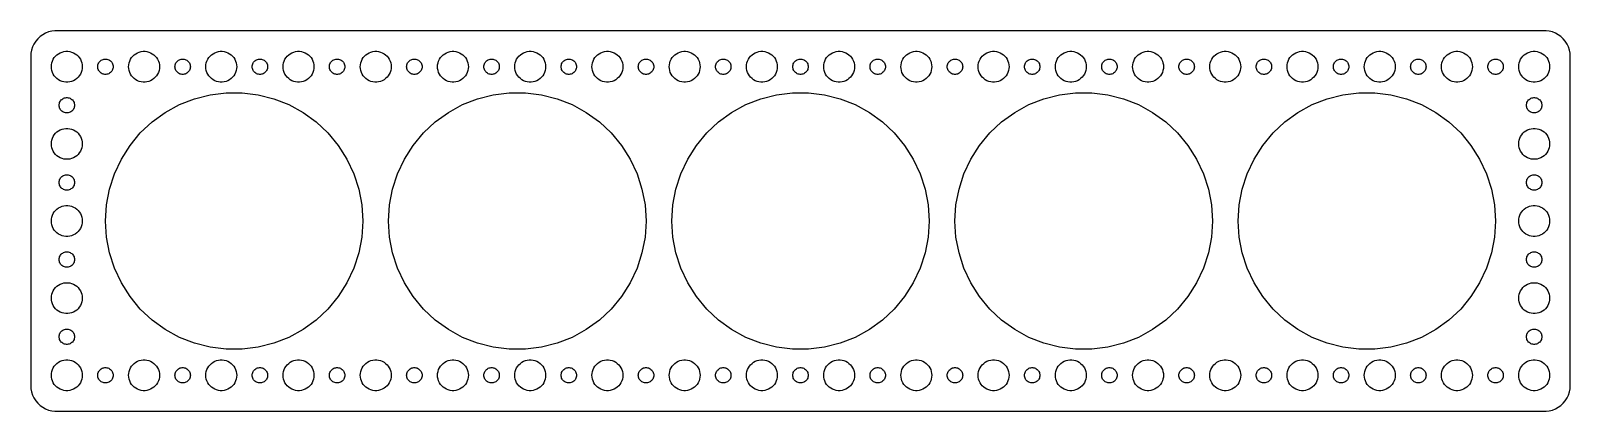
# Model space of a CAD drawing. Header units: metres. Extents: x -150 to 150, y -37 to 37.
import ezdxf

# ---------------------------------------------------------------- set-up
doc = ezdxf.new("R2010")
doc.units = ezdxf.units.M

msp = doc.modelspace()

# ---------------------------------------------------------------- linework, layer by layer
for p, q in [((-147.179, 36.2216), (-147.687, 35.8526)), ((-146.629, 36.5241), (-147.179, 36.2216)), ((-146.045, 36.7553), (-146.629, 36.5241)), ((-145.437, 36.9114), (-146.045, 36.7553)), ((-144.814, 36.9901), (-145.437, 36.9114)), ((144.814, 36.9901), (-144.814, 36.9901)), ((145.437, 36.9114), (144.814, 36.9901)), ((146.045, 36.7553), (145.437, 36.9114)), ((146.629, 36.5241), (146.045, 36.7553)), ((147.179, 36.2216), (146.629, 36.5241)), ((147.687, 35.8526), (147.179, 36.2216)), ((-149.343, 33.2434), (-149.461, 32.6267)), ((-149.149, 33.8406), (-149.343, 33.2434)), ((-148.882, 34.4088), (-149.149, 33.8406)), ((-148.545, 34.9389), (-148.882, 34.4088)), ((-148.145, 35.4227), (-148.545, 34.9389)), ((-147.687, 35.8526), (-148.145, 35.4227)), ((-143.427, 32.8532), (-143.062, 32.9469)), ((-143.062, 32.9469), (-142.688, 32.9941)), ((-142.688, 32.9941), (-142.312, 32.9941)), ((-142.312, 32.9941), (-141.938, 32.9469)), ((-141.938, 32.9469), (-141.573, 32.8532)), ((-128.427, 32.8532), (-128.062, 32.9469)), ((-128.062, 32.9469), (-127.688, 32.9941)), ((-127.688, 32.9941), (-127.312, 32.9941)), ((-127.312, 32.9941), (-126.938, 32.9469)), ((-126.938, 32.9469), (-126.573, 32.8532)), ((-113.427, 32.8532), (-113.062, 32.9469)), ((-113.062, 32.9469), (-112.688, 32.9941)), ((-112.688, 32.9941), (-112.312, 32.9941)), ((-112.312, 32.9941), (-111.938, 32.9469)), ((-111.938, 32.9469), (-111.573, 32.8532)), ((-98.427, 32.8532), (-98.0621, 32.9469)), ((-98.0621, 32.9469), (-97.6884, 32.9941)), ((-97.6884, 32.9941), (-97.3116, 32.9941)), ((-97.3116, 32.9941), (-96.9379, 32.9469)), ((-96.9379, 32.9469), (-96.573, 32.8532)), ((-83.427, 32.8532), (-83.0621, 32.9469)), ((-83.0621, 32.9469), (-82.6884, 32.9941)), ((-82.6884, 32.9941), (-82.3116, 32.9941)), ((-82.3116, 32.9941), (-81.9379, 32.9469)), ((-81.9379, 32.9469), (-81.573, 32.8532)), ((-68.427, 32.8532), (-68.0621, 32.9469)), ((-68.0621, 32.9469), (-67.6884, 32.9941)), ((-67.6884, 32.9941), (-67.3116, 32.9941)), ((-67.3116, 32.9941), (-66.9379, 32.9469)), ((-66.9379, 32.9469), (-66.573, 32.8532)), ((-53.427, 32.8532), (-53.0621, 32.9469)), ((-53.0621, 32.9469), (-52.6884, 32.9941)), ((-52.6884, 32.9941), (-52.3116, 32.9941)), ((-52.3116, 32.9941), (-51.9379, 32.9469)), ((-51.9379, 32.9469), (-51.5729, 32.8532)), ((-38.427, 32.8532), (-38.0621, 32.9469)), ((-38.0621, 32.9469), (-37.6884, 32.9941)), ((-37.6884, 32.9941), (-37.3116, 32.9941)), ((-37.3116, 32.9941), (-36.9379, 32.9469)), ((-36.9379, 32.9469), (-36.5729, 32.8532)), ((-23.427, 32.8532), (-23.0621, 32.9469)), ((-23.0621, 32.9469), (-22.6884, 32.9941)), ((-22.6884, 32.9941), (-22.3116, 32.9941)), ((-22.3116, 32.9941), (-21.9379, 32.9469)), ((-21.9379, 32.9469), (-21.5729, 32.8532)), ((-8.42705, 32.8532), (-8.06213, 32.9469)), ((-8.06213, 32.9469), (-7.68837, 32.9941)), ((-7.68837, 32.9941), (-7.31161, 32.9941)), ((-7.31161, 32.9941), (-6.93785, 32.9469)), ((-6.93785, 32.9469), (-6.57294, 32.8532)), ((6.57294, 32.8532), (6.93785, 32.9469)), ((6.93785, 32.9469), (7.31161, 32.9941)), ((7.31161, 32.9941), (7.68837, 32.9941)), ((7.68837, 32.9941), (8.06213, 32.9469)), ((8.06213, 32.9469), (8.42705, 32.8532)), ((21.5729, 32.8532), (21.9379, 32.9469)), ((21.9379, 32.9469), (22.3116, 32.9941)), ((22.3116, 32.9941), (22.6884, 32.9941)), ((22.6884, 32.9941), (23.0621, 32.9469)), ((23.0621, 32.9469), (23.427, 32.8532)), ((36.5729, 32.8532), (36.9379, 32.9469)), ((36.9379, 32.9469), (37.3116, 32.9941)), ((37.3116, 32.9941), (37.6884, 32.9941)), ((37.6884, 32.9941), (38.0621, 32.9469)), ((38.0621, 32.9469), (38.427, 32.8532)), ((51.5729, 32.8532), (51.9379, 32.9469)), ((51.9379, 32.9469), (52.3116, 32.9941)), ((52.3116, 32.9941), (52.6884, 32.9941)), ((52.6884, 32.9941), (53.0621, 32.9469)), ((53.0621, 32.9469), (53.427, 32.8532)), ((66.573, 32.8532), (66.9379, 32.9469)), ((66.9379, 32.9469), (67.3116, 32.9941)), ((67.3116, 32.9941), (67.6884, 32.9941)), ((67.6884, 32.9941), (68.0621, 32.9469)), ((68.0621, 32.9469), (68.427, 32.8532)), ((81.573, 32.8532), (81.9379, 32.9469)), ((81.9379, 32.9469), (82.3116, 32.9941)), ((82.3116, 32.9941), (82.6884, 32.9941)), ((82.6884, 32.9941), (83.0621, 32.9469)), ((83.0621, 32.9469), (83.427, 32.8532)), ((96.573, 32.8532), (96.9379, 32.9469)), ((96.9379, 32.9469), (97.3116, 32.9941)), ((97.3116, 32.9941), (97.6884, 32.9941)), ((97.6884, 32.9941), (98.0621, 32.9469)), ((98.0621, 32.9469), (98.427, 32.8532)), ((111.573, 32.8532), (111.938, 32.9469)), ((111.938, 32.9469), (112.312, 32.9941)), ((112.312, 32.9941), (112.688, 32.9941)), ((112.688, 32.9941), (113.062, 32.9469)), ((113.062, 32.9469), (113.427, 32.8532)), ((126.573, 32.8532), (126.938, 32.9469)), ((126.938, 32.9469), (127.312, 32.9941)), ((127.312, 32.9941), (127.688, 32.9941)), ((127.688, 32.9941), (128.062, 32.9469)), ((128.062, 32.9469), (128.427, 32.8532)), ((141.573, 32.8532), (141.938, 32.9469)), ((141.938, 32.9469), (142.312, 32.9941)), ((142.312, 32.9941), (142.688, 32.9941)), ((142.688, 32.9941), (143.062, 32.9469)), ((143.062, 32.9469), (143.427, 32.8532)), ((148.145, 35.4227), (147.687, 35.8526)), ((148.545, 34.9389), (148.145, 35.4227)), ((148.882, 34.4088), (148.545, 34.9389)), ((149.149, 33.8406), (148.882, 34.4088)), ((149.343, 33.2434), (149.149, 33.8406)), ((149.461, 32.6267), (149.343, 33.2434)), ((-149.461, 32.6267), (-149.5, 32)), ((-149.5, 32), (-149.5, -32)), ((-145.5, 30), (-145.476, 30.376)), ((-145.476, 29.624), (-145.5, 30)), ((-145.476, 30.376), (-145.406, 30.7461)), ((-145.406, 30.7461), (-145.289, 31.1044)), ((-145.289, 31.1044), (-145.129, 31.4453)), ((-145.129, 31.4453), (-144.927, 31.7634)), ((-144.927, 31.7634), (-144.687, 32.0536)), ((-144.687, 32.0536), (-144.412, 32.3115)), ((-144.412, 32.3115), (-144.107, 32.533)), ((-144.107, 32.533), (-143.777, 32.7145)), ((-143.777, 32.7145), (-143.427, 32.8532)), ((-141.573, 32.8532), (-141.223, 32.7145)), ((-141.223, 32.7145), (-140.893, 32.533)), ((-140.893, 32.533), (-140.588, 32.3115)), ((-140.588, 32.3115), (-140.313, 32.0536)), ((-140.313, 32.0536), (-140.073, 31.7634)), ((-140.073, 31.7634), (-139.871, 31.4453)), ((-139.871, 31.4453), (-139.711, 31.1044)), ((-139.711, 31.1044), (-139.594, 30.7461)), ((-139.594, 30.7461), (-139.524, 30.376)), ((-139.524, 30.376), (-139.5, 30)), ((-139.5, 30), (-139.524, 29.624)), ((-136.5, 30), (-136.488, 30.188)), ((-136.488, 29.812), (-136.5, 30)), ((-136.488, 30.188), (-136.453, 30.373)), ((-136.453, 30.373), (-136.395, 30.5522)), ((-136.395, 30.5522), (-136.314, 30.7226)), ((-136.314, 30.7226), (-136.214, 30.8817)), ((-136.214, 30.8817), (-136.093, 31.0268)), ((-136.093, 31.0268), (-135.956, 31.1558)), ((-135.956, 31.1558), (-135.804, 31.2665)), ((-135.804, 31.2665), (-135.639, 31.3572)), ((-135.639, 31.3572), (-135.464, 31.4266)), ((-135.464, 31.4266), (-135.281, 31.4734)), ((-135.281, 31.4734), (-135.094, 31.497)), ((-135.094, 31.497), (-134.906, 31.497)), ((-134.906, 31.497), (-134.719, 31.4734)), ((-134.719, 31.4734), (-134.536, 31.4266)), ((-134.536, 31.4266), (-134.361, 31.3572)), ((-134.361, 31.3572), (-134.196, 31.2665)), ((-134.196, 31.2665), (-134.044, 31.1558)), ((-134.044, 31.1558), (-133.907, 31.0268)), ((-133.907, 31.0268), (-133.786, 30.8817)), ((-133.786, 30.8817), (-133.686, 30.7226)), ((-133.686, 30.7226), (-133.605, 30.5522)), ((-133.605, 30.5522), (-133.547, 30.373)), ((-133.547, 30.373), (-133.512, 30.188)), ((-133.512, 30.188), (-133.5, 30)), ((-133.5, 30), (-133.512, 29.812)), ((-130.5, 30), (-130.476, 30.376)), ((-130.476, 29.624), (-130.5, 30)), ((-130.476, 30.376), (-130.406, 30.7461)), ((-130.406, 30.7461), (-130.289, 31.1044)), ((-130.289, 31.1044), (-130.129, 31.4453)), ((-130.129, 31.4453), (-129.927, 31.7634)), ((-129.927, 31.7634), (-129.687, 32.0536)), ((-129.687, 32.0536), (-129.412, 32.3115)), ((-129.412, 32.3115), (-129.107, 32.533)), ((-129.107, 32.533), (-128.777, 32.7145)), ((-128.777, 32.7145), (-128.427, 32.8532)), ((-126.573, 32.8532), (-126.223, 32.7145)), ((-126.223, 32.7145), (-125.893, 32.533)), ((-125.893, 32.533), (-125.588, 32.3115)), ((-125.588, 32.3115), (-125.313, 32.0536)), ((-125.313, 32.0536), (-125.073, 31.7634)), ((-125.073, 31.7634), (-124.871, 31.4453)), ((-124.871, 31.4453), (-124.711, 31.1044)), ((-124.711, 31.1044), (-124.594, 30.7461)), ((-124.594, 30.7461), (-124.524, 30.376)), ((-124.524, 30.376), (-124.5, 30)), ((-124.5, 30), (-124.524, 29.624)), ((-121.5, 30), (-121.488, 30.188)), ((-121.488, 29.812), (-121.5, 30)), ((-121.488, 30.188), (-121.453, 30.373)), ((-121.453, 30.373), (-121.395, 30.5522)), ((-121.395, 30.5522), (-121.314, 30.7226)), ((-121.314, 30.7226), (-121.214, 30.8817)), ((-121.214, 30.8817), (-121.093, 31.0268)), ((-121.093, 31.0268), (-120.956, 31.1558)), ((-120.956, 31.1558), (-120.804, 31.2665)), ((-120.804, 31.2665), (-120.639, 31.3572)), ((-120.639, 31.3572), (-120.464, 31.4266)), ((-120.464, 31.4266), (-120.281, 31.4734)), ((-120.281, 31.4734), (-120.094, 31.497)), ((-120.094, 31.497), (-119.906, 31.497)), ((-119.906, 31.497), (-119.719, 31.4734)), ((-119.719, 31.4734), (-119.536, 31.4266)), ((-119.536, 31.4266), (-119.361, 31.3572)), ((-119.361, 31.3572), (-119.196, 31.2665)), ((-119.196, 31.2665), (-119.044, 31.1558)), ((-119.044, 31.1558), (-118.907, 31.0268)), ((-118.907, 31.0268), (-118.786, 30.8817)), ((-118.786, 30.8817), (-118.686, 30.7226)), ((-118.686, 30.7226), (-118.605, 30.5522)), ((-118.605, 30.5522), (-118.547, 30.373)), ((-118.547, 30.373), (-118.512, 30.188)), ((-118.512, 30.188), (-118.5, 30)), ((-118.5, 30), (-118.512, 29.812)), ((-115.5, 30), (-115.476, 30.376)), ((-115.476, 29.624), (-115.5, 30)), ((-115.476, 30.376), (-115.406, 30.7461)), ((-115.406, 30.7461), (-115.289, 31.1044)), ((-115.289, 31.1044), (-115.129, 31.4453)), ((-115.129, 31.4453), (-114.927, 31.7634)), ((-114.927, 31.7634), (-114.687, 32.0536)), ((-114.687, 32.0536), (-114.412, 32.3115)), ((-114.412, 32.3115), (-114.107, 32.533)), ((-114.107, 32.533), (-113.777, 32.7145)), ((-113.777, 32.7145), (-113.427, 32.8532)), ((-111.573, 32.8532), (-111.223, 32.7145)), ((-111.223, 32.7145), (-110.893, 32.533)), ((-110.893, 32.533), (-110.588, 32.3115)), ((-110.588, 32.3115), (-110.313, 32.0536)), ((-110.313, 32.0536), (-110.073, 31.7634)), ((-110.073, 31.7634), (-109.871, 31.4453)), ((-109.871, 31.4453), (-109.711, 31.1044)), ((-109.711, 31.1044), (-109.594, 30.7461)), ((-109.594, 30.7461), (-109.524, 30.376)), ((-109.524, 30.376), (-109.5, 30)), ((-109.5, 30), (-109.524, 29.624)), ((-106.5, 30), (-106.488, 30.188)), ((-106.488, 29.812), (-106.5, 30)), ((-106.488, 30.188), (-106.453, 30.373)), ((-106.453, 30.373), (-106.395, 30.5522)), ((-106.395, 30.5522), (-106.314, 30.7226)), ((-106.314, 30.7226), (-106.214, 30.8817)), ((-106.214, 30.8817), (-106.093, 31.0268)), ((-106.093, 31.0268), (-105.956, 31.1558)), ((-105.956, 31.1558), (-105.804, 31.2665)), ((-105.804, 31.2665), (-105.639, 31.3572)), ((-105.639, 31.3572), (-105.464, 31.4266)), ((-105.464, 31.4266), (-105.281, 31.4734)), ((-105.281, 31.4734), (-105.094, 31.497)), ((-105.094, 31.497), (-104.906, 31.497)), ((-104.906, 31.497), (-104.719, 31.4734)), ((-104.719, 31.4734), (-104.536, 31.4266)), ((-104.536, 31.4266), (-104.361, 31.3572)), ((-104.361, 31.3572), (-104.196, 31.2665)), ((-104.196, 31.2665), (-104.044, 31.1558)), ((-104.044, 31.1558), (-103.907, 31.0268)), ((-103.907, 31.0268), (-103.786, 30.8817)), ((-103.786, 30.8817), (-103.686, 30.7226)), ((-103.686, 30.7226), (-103.605, 30.5522)), ((-103.605, 30.5522), (-103.547, 30.373)), ((-103.547, 30.373), (-103.512, 30.188)), ((-103.512, 30.188), (-103.5, 30)), ((-103.5, 30), (-103.512, 29.812)), ((-100.5, 30), (-100.476, 30.376)), ((-100.476, 29.624), (-100.5, 30)), ((-100.476, 30.376), (-100.406, 30.7461)), ((-100.406, 30.7461), (-100.289, 31.1044)), ((-100.289, 31.1044), (-100.129, 31.4453)), ((-100.129, 31.4453), (-99.927, 31.7634)), ((-99.927, 31.7634), (-99.6869, 32.0536)), ((-99.6869, 32.0536), (-99.4123, 32.3115)), ((-99.4123, 32.3115), (-99.1075, 32.533)), ((-99.1075, 32.533), (-98.7773, 32.7145)), ((-98.7773, 32.7145), (-98.427, 32.8532)), ((-96.573, 32.8532), (-96.2227, 32.7145)), ((-96.2227, 32.7145), (-95.8925, 32.533)), ((-95.8925, 32.533), (-95.5877, 32.3115)), ((-95.5877, 32.3115), (-95.3131, 32.0536)), ((-95.3131, 32.0536), (-95.073, 31.7634)), ((-95.073, 31.7634), (-94.8711, 31.4453)), ((-94.8711, 31.4453), (-94.7107, 31.1044)), ((-94.7107, 31.1044), (-94.5943, 30.7461)), ((-94.5943, 30.7461), (-94.5237, 30.376)), ((-94.5237, 30.376), (-94.5, 30)), ((-94.5, 30), (-94.5237, 29.624)), ((-91.5, 30), (-91.4882, 30.188)), ((-91.4882, 29.812), (-91.5, 30)), ((-91.4882, 30.188), (-91.4529, 30.373)), ((-91.4529, 30.373), (-91.3947, 30.5522)), ((-91.3947, 30.5522), (-91.3145, 30.7226)), ((-91.3145, 30.7226), (-91.2135, 30.8817)), ((-91.2135, 30.8817), (-91.0934, 31.0268)), ((-91.0934, 31.0268), (-90.9561, 31.1558)), ((-90.9561, 31.1558), (-90.8037, 31.2665)), ((-90.8037, 31.2665), (-90.6387, 31.3572)), ((-90.6387, 31.3572), (-90.4635, 31.4266)), ((-90.4635, 31.4266), (-90.2811, 31.4734)), ((-90.2811, 31.4734), (-90.0942, 31.497)), ((-90.0942, 31.497), (-89.9058, 31.497)), ((-89.9058, 31.497), (-89.7189, 31.4734)), ((-89.7189, 31.4734), (-89.5365, 31.4266)), ((-89.5365, 31.4266), (-89.3613, 31.3572)), ((-89.3613, 31.3572), (-89.1963, 31.2665)), ((-89.1963, 31.2665), (-89.0439, 31.1558)), ((-89.0439, 31.1558), (-88.9065, 31.0268)), ((-88.9065, 31.0268), (-88.7865, 30.8817)), ((-88.7865, 30.8817), (-88.6855, 30.7226)), ((-88.6855, 30.7226), (-88.6053, 30.5522)), ((-88.6053, 30.5522), (-88.5471, 30.373)), ((-88.5471, 30.373), (-88.5118, 30.188)), ((-88.5118, 30.188), (-88.5, 30)), ((-88.5, 30), (-88.5118, 29.812)), ((-85.5, 30), (-85.4763, 30.376)), ((-85.4763, 29.624), (-85.5, 30)), ((-85.4763, 30.376), (-85.4057, 30.7461)), ((-85.4057, 30.7461), (-85.2893, 31.1044)), ((-85.2893, 31.1044), (-85.1289, 31.4453)), ((-85.1289, 31.4453), (-84.927, 31.7634)), ((-84.927, 31.7634), (-84.6869, 32.0536)), ((-84.6869, 32.0536), (-84.4123, 32.3115)), ((-84.4123, 32.3115), (-84.1075, 32.533)), ((-84.1075, 32.533), (-83.7773, 32.7145)), ((-83.7773, 32.7145), (-83.427, 32.8532)), ((-81.573, 32.8532), (-81.2227, 32.7145)), ((-81.2227, 32.7145), (-80.8925, 32.533)), ((-80.8925, 32.533), (-80.5877, 32.3115)), ((-80.5877, 32.3115), (-80.3131, 32.0536)), ((-80.3131, 32.0536), (-80.073, 31.7634)), ((-80.073, 31.7634), (-79.8711, 31.4453)), ((-79.8711, 31.4453), (-79.7107, 31.1044)), ((-79.7107, 31.1044), (-79.5943, 30.7461)), ((-79.5943, 30.7461), (-79.5237, 30.376)), ((-79.5237, 30.376), (-79.5, 30)), ((-79.5, 30), (-79.5237, 29.624)), ((-76.5, 30), (-76.4882, 30.188)), ((-76.4882, 29.812), (-76.5, 30)), ((-76.4882, 30.188), (-76.4529, 30.373)), ((-76.4529, 30.373), (-76.3947, 30.5522)), ((-76.3947, 30.5522), (-76.3145, 30.7226)), ((-76.3145, 30.7226), (-76.2135, 30.8817)), ((-76.2135, 30.8817), (-76.0934, 31.0268)), ((-76.0934, 31.0268), (-75.9561, 31.1558)), ((-75.9561, 31.1558), (-75.8037, 31.2665)), ((-75.8037, 31.2665), (-75.6387, 31.3572)), ((-75.6387, 31.3572), (-75.4635, 31.4266)), ((-75.4635, 31.4266), (-75.2811, 31.4734)), ((-75.2811, 31.4734), (-75.0942, 31.497)), ((-75.0942, 31.497), (-74.9058, 31.497)), ((-74.9058, 31.497), (-74.7189, 31.4734)), ((-74.7189, 31.4734), (-74.5365, 31.4266)), ((-74.5365, 31.4266), (-74.3613, 31.3572)), ((-74.3613, 31.3572), (-74.1963, 31.2665)), ((-74.1963, 31.2665), (-74.0439, 31.1558)), ((-74.0439, 31.1558), (-73.9065, 31.0268)), ((-73.9065, 31.0268), (-73.7865, 30.8817)), ((-73.7865, 30.8817), (-73.6855, 30.7226)), ((-73.6855, 30.7226), (-73.6053, 30.5522)), ((-73.6053, 30.5522), (-73.5471, 30.373)), ((-73.5471, 30.373), (-73.5118, 30.188)), ((-73.5118, 30.188), (-73.5, 30)), ((-73.5, 30), (-73.5118, 29.812)), ((-70.5, 30), (-70.4763, 30.376)), ((-70.4763, 29.624), (-70.5, 30)), ((-70.4763, 30.376), (-70.4057, 30.7461)), ((-70.4057, 30.7461), (-70.2893, 31.1044)), ((-70.2893, 31.1044), (-70.1289, 31.4453)), ((-70.1289, 31.4453), (-69.927, 31.7634)), ((-69.927, 31.7634), (-69.6869, 32.0536)), ((-69.6869, 32.0536), (-69.4123, 32.3115)), ((-69.4123, 32.3115), (-69.1075, 32.533)), ((-69.1075, 32.533), (-68.7773, 32.7145)), ((-68.7773, 32.7145), (-68.427, 32.8532)), ((-66.573, 32.8532), (-66.2227, 32.7145)), ((-66.2227, 32.7145), (-65.8925, 32.533)), ((-65.8925, 32.533), (-65.5877, 32.3115)), ((-65.5877, 32.3115), (-65.3131, 32.0536)), ((-65.3131, 32.0536), (-65.073, 31.7634)), ((-65.073, 31.7634), (-64.8711, 31.4453)), ((-64.8711, 31.4453), (-64.7107, 31.1044)), ((-64.7107, 31.1044), (-64.5943, 30.7461)), ((-64.5943, 30.7461), (-64.5237, 30.376)), ((-64.5237, 30.376), (-64.5, 30)), ((-64.5, 30), (-64.5237, 29.624)), ((-61.5, 30), (-61.4882, 30.188)), ((-61.4882, 29.812), (-61.5, 30)), ((-61.4882, 30.188), (-61.4529, 30.373)), ((-61.4529, 30.373), (-61.3947, 30.5522)), ((-61.3947, 30.5522), (-61.3145, 30.7226)), ((-61.3145, 30.7226), (-61.2135, 30.8817)), ((-61.2135, 30.8817), (-61.0934, 31.0268)), ((-61.0934, 31.0268), (-60.9561, 31.1558)), ((-60.9561, 31.1558), (-60.8037, 31.2665)), ((-60.8037, 31.2665), (-60.6387, 31.3572)), ((-60.6387, 31.3572), (-60.4635, 31.4266)), ((-60.4635, 31.4266), (-60.2811, 31.4734)), ((-60.2811, 31.4734), (-60.0942, 31.497)), ((-60.0942, 31.497), (-59.9058, 31.497)), ((-59.9058, 31.497), (-59.7189, 31.4734)), ((-59.7189, 31.4734), (-59.5365, 31.4266)), ((-59.5365, 31.4266), (-59.3613, 31.3572)), ((-59.3613, 31.3572), (-59.1963, 31.2665)), ((-59.1963, 31.2665), (-59.0439, 31.1558)), ((-59.0439, 31.1558), (-58.9065, 31.0268)), ((-58.9065, 31.0268), (-58.7865, 30.8817)), ((-58.7865, 30.8817), (-58.6855, 30.7226)), ((-58.6855, 30.7226), (-58.6053, 30.5522)), ((-58.6053, 30.5522), (-58.5471, 30.373)), ((-58.5471, 30.373), (-58.5118, 30.188)), ((-58.5118, 30.188), (-58.5, 30)), ((-58.5, 30), (-58.5118, 29.812)), ((-55.5, 30), (-55.4763, 30.376)), ((-55.4763, 29.624), (-55.5, 30)), ((-55.4763, 30.376), (-55.4057, 30.7461)), ((-55.4057, 30.7461), (-55.2893, 31.1044)), ((-55.2893, 31.1044), (-55.1289, 31.4453)), ((-55.1289, 31.4453), (-54.927, 31.7634)), ((-54.927, 31.7634), (-54.6869, 32.0536)), ((-54.6869, 32.0536), (-54.4123, 32.3115)), ((-54.4123, 32.3115), (-54.1075, 32.533)), ((-54.1075, 32.533), (-53.7773, 32.7145)), ((-53.7773, 32.7145), (-53.427, 32.8532)), ((-51.5729, 32.8532), (-51.2227, 32.7145)), ((-51.2227, 32.7145), (-50.8925, 32.533)), ((-50.8925, 32.533), (-50.5877, 32.3115)), ((-50.5877, 32.3115), (-50.3131, 32.0536)), ((-50.3131, 32.0536), (-50.0729, 31.7634)), ((-50.0729, 31.7634), (-49.8711, 31.4453)), ((-49.8711, 31.4453), (-49.7107, 31.1044)), ((-49.7107, 31.1044), (-49.5942, 30.7461)), ((-49.5942, 30.7461), (-49.5237, 30.376)), ((-49.5237, 30.376), (-49.5, 30)), ((-49.5, 30), (-49.5237, 29.624)), ((-46.5, 30), (-46.4882, 30.188)), ((-46.4882, 29.812), (-46.5, 30)), ((-46.4882, 30.188), (-46.4529, 30.373)), ((-46.4529, 30.373), (-46.3947, 30.5522)), ((-46.3947, 30.5522), (-46.3145, 30.7226)), ((-46.3145, 30.7226), (-46.2135, 30.8817)), ((-46.2135, 30.8817), (-46.0934, 31.0268)), ((-46.0934, 31.0268), (-45.9561, 31.1558)), ((-45.9561, 31.1558), (-45.8037, 31.2665)), ((-45.8037, 31.2665), (-45.6387, 31.3572)), ((-45.6387, 31.3572), (-45.4635, 31.4266)), ((-45.4635, 31.4266), (-45.2811, 31.4734)), ((-45.2811, 31.4734), (-45.0942, 31.497)), ((-45.0942, 31.497), (-44.9058, 31.497)), ((-44.9058, 31.497), (-44.7189, 31.4734)), ((-44.7189, 31.4734), (-44.5365, 31.4266)), ((-44.5365, 31.4266), (-44.3613, 31.3572)), ((-44.3613, 31.3572), (-44.1963, 31.2665)), ((-44.1963, 31.2665), (-44.0439, 31.1558)), ((-44.0439, 31.1558), (-43.9065, 31.0268)), ((-43.9065, 31.0268), (-43.7865, 30.8817)), ((-43.7865, 30.8817), (-43.6855, 30.7226)), ((-43.6855, 30.7226), (-43.6053, 30.5522)), ((-43.6053, 30.5522), (-43.5471, 30.373)), ((-43.5471, 30.373), (-43.5118, 30.188)), ((-43.5118, 30.188), (-43.5, 30)), ((-43.5, 30), (-43.5118, 29.812)), ((-40.5, 30), (-40.4763, 30.376)), ((-40.4763, 29.624), (-40.5, 30)), ((-40.4763, 30.376), (-40.4057, 30.7461)), ((-40.4057, 30.7461), (-40.2893, 31.1044)), ((-40.2893, 31.1044), (-40.1289, 31.4453)), ((-40.1289, 31.4453), (-39.927, 31.7634)), ((-39.927, 31.7634), (-39.6869, 32.0536)), ((-39.6869, 32.0536), (-39.4123, 32.3115)), ((-39.4123, 32.3115), (-39.1075, 32.533)), ((-39.1075, 32.533), (-38.7773, 32.7145)), ((-38.7773, 32.7145), (-38.427, 32.8532)), ((-36.5729, 32.8532), (-36.2227, 32.7145)), ((-36.2227, 32.7145), (-35.8925, 32.533)), ((-35.8925, 32.533), (-35.5877, 32.3115)), ((-35.5877, 32.3115), (-35.3131, 32.0536)), ((-35.3131, 32.0536), (-35.0729, 31.7634)), ((-35.0729, 31.7634), (-34.8711, 31.4453)), ((-34.8711, 31.4453), (-34.7107, 31.1044)), ((-34.7107, 31.1044), (-34.5942, 30.7461)), ((-34.5942, 30.7461), (-34.5237, 30.376)), ((-34.5237, 30.376), (-34.5, 30)), ((-34.5, 30), (-34.5237, 29.624)), ((-31.5, 30), (-31.4882, 30.188)), ((-31.4882, 29.812), (-31.5, 30)), ((-31.4882, 30.188), (-31.4529, 30.373)), ((-31.4529, 30.373), (-31.3947, 30.5522)), ((-31.3947, 30.5522), (-31.3145, 30.7226)), ((-31.3145, 30.7226), (-31.2135, 30.8817)), ((-31.2135, 30.8817), (-31.0934, 31.0268)), ((-31.0934, 31.0268), (-30.9561, 31.1558)), ((-30.9561, 31.1558), (-30.8037, 31.2665)), ((-30.8037, 31.2665), (-30.6387, 31.3572)), ((-30.6387, 31.3572), (-30.4635, 31.4266)), ((-30.4635, 31.4266), (-30.2811, 31.4734)), ((-30.2811, 31.4734), (-30.0942, 31.497)), ((-30.0942, 31.497), (-29.9058, 31.497)), ((-29.9058, 31.497), (-29.7189, 31.4734)), ((-29.7189, 31.4734), (-29.5365, 31.4266)), ((-29.5365, 31.4266), (-29.3613, 31.3572)), ((-29.3613, 31.3572), (-29.1963, 31.2665)), ((-29.1963, 31.2665), (-29.0439, 31.1558)), ((-29.0439, 31.1558), (-28.9065, 31.0268)), ((-28.9065, 31.0268), (-28.7865, 30.8817)), ((-28.7865, 30.8817), (-28.6855, 30.7226)), ((-28.6855, 30.7226), (-28.6053, 30.5522)), ((-28.6053, 30.5522), (-28.5471, 30.373)), ((-28.5471, 30.373), (-28.5118, 30.188)), ((-28.5118, 30.188), (-28.5, 30)), ((-28.5, 30), (-28.5118, 29.812)), ((-25.5, 30), (-25.4763, 30.376)), ((-25.4763, 29.624), (-25.5, 30)), ((-25.4763, 30.376), (-25.4057, 30.7461)), ((-25.4057, 30.7461), (-25.2893, 31.1044)), ((-25.2893, 31.1044), (-25.1289, 31.4453)), ((-25.1289, 31.4453), (-24.927, 31.7634)), ((-24.927, 31.7634), (-24.6869, 32.0536)), ((-24.6869, 32.0536), (-24.4123, 32.3115)), ((-24.4123, 32.3115), (-24.1075, 32.533)), ((-24.1075, 32.533), (-23.7773, 32.7145)), ((-23.7773, 32.7145), (-23.427, 32.8532)), ((-21.5729, 32.8532), (-21.2227, 32.7145)), ((-21.2227, 32.7145), (-20.8925, 32.533)), ((-20.8925, 32.533), (-20.5877, 32.3115)), ((-20.5877, 32.3115), (-20.3131, 32.0536)), ((-20.3131, 32.0536), (-20.0729, 31.7634)), ((-20.0729, 31.7634), (-19.8711, 31.4453)), ((-19.8711, 31.4453), (-19.7107, 31.1044)), ((-19.7107, 31.1044), (-19.5942, 30.7461)), ((-19.5942, 30.7461), (-19.5237, 30.376)), ((-19.5237, 30.376), (-19.5, 30)), ((-19.5, 30), (-19.5237, 29.624)), ((-16.5, 30), (-16.4882, 30.188)), ((-16.4882, 29.812), (-16.5, 30)), ((-16.4882, 30.188), (-16.4529, 30.373)), ((-16.4529, 30.373), (-16.3947, 30.5522)), ((-16.3947, 30.5522), (-16.3145, 30.7226)), ((-16.3145, 30.7226), (-16.2135, 30.8817)), ((-16.2135, 30.8817), (-16.0934, 31.0268)), ((-16.0934, 31.0268), (-15.9561, 31.1558)), ((-15.9561, 31.1558), (-15.8037, 31.2665)), ((-15.8037, 31.2665), (-15.6387, 31.3572)), ((-15.6387, 31.3572), (-15.4635, 31.4266)), ((-15.4635, 31.4266), (-15.2811, 31.4734)), ((-15.2811, 31.4734), (-15.0942, 31.497)), ((-15.0942, 31.497), (-14.9058, 31.497)), ((-14.9058, 31.497), (-14.7189, 31.4734)), ((-14.7189, 31.4734), (-14.5365, 31.4266)), ((-14.5365, 31.4266), (-14.3613, 31.3572)), ((-14.3613, 31.3572), (-14.1963, 31.2665)), ((-14.1963, 31.2665), (-14.0439, 31.1558)), ((-14.0439, 31.1558), (-13.9065, 31.0268)), ((-13.9065, 31.0268), (-13.7865, 30.8817)), ((-13.7865, 30.8817), (-13.6855, 30.7226)), ((-13.6855, 30.7226), (-13.6053, 30.5522)), ((-13.6053, 30.5522), (-13.5471, 30.373)), ((-13.5471, 30.373), (-13.5118, 30.188)), ((-13.5118, 30.188), (-13.5, 30)), ((-13.5, 30), (-13.5118, 29.812)), ((-10.5, 30), (-10.4763, 30.376)), ((-10.4763, 29.624), (-10.5, 30)), ((-10.4763, 30.376), (-10.4057, 30.7461)), ((-10.4057, 30.7461), (-10.2893, 31.1044)), ((-10.2893, 31.1044), (-10.1289, 31.4453)), ((-10.1289, 31.4453), (-9.92705, 31.7634)), ((-9.92705, 31.7634), (-9.6869, 32.0536)), ((-9.6869, 32.0536), (-9.41226, 32.3115)), ((-9.41226, 32.3115), (-9.10747, 32.533)), ((-9.10747, 32.533), (-8.77733, 32.7145)), ((-8.77733, 32.7145), (-8.42705, 32.8532)), ((-6.57294, 32.8532), (-6.22266, 32.7145)), ((-6.22266, 32.7145), (-5.89252, 32.533)), ((-5.89252, 32.533), (-5.58772, 32.3115)), ((-5.58772, 32.3115), (-5.31308, 32.0536)), ((-5.31308, 32.0536), (-5.07294, 31.7634)), ((-5.07294, 31.7634), (-4.87108, 31.4453)), ((-4.87108, 31.4453), (-4.71066, 31.1044)), ((-4.71066, 31.1044), (-4.59424, 30.7461)), ((-4.59424, 30.7461), (-4.52365, 30.376)), ((-4.52365, 30.376), (-4.5, 30)), ((-4.5, 30), (-4.52365, 29.624)), ((-1.5, 30), (-1.48816, 30.188)), ((-1.48816, 29.812), (-1.5, 30)), ((-1.48816, 30.188), (-1.45287, 30.373)), ((-1.45287, 30.373), (-1.39465, 30.5522)), ((-1.39465, 30.5522), (-1.31445, 30.7226)), ((-1.31445, 30.7226), (-1.21352, 30.8817)), ((-1.21352, 30.8817), (-1.09344, 31.0268)), ((-1.09344, 31.0268), (-0.95613, 31.1558)), ((-0.95613, 31.1558), (-0.80373, 31.2665)), ((-0.80373, 31.2665), (-0.63866, 31.3572)), ((-0.63866, 31.3572), (-0.46352, 31.4266)), ((-0.46352, 31.4266), (-0.28107, 31.4734)), ((-0.28107, 31.4734), (-0.09418, 31.497)), ((-0.09418, 31.497), (0.09418, 31.497)), ((0.09418, 31.497), (0.28107, 31.4734)), ((0.28107, 31.4734), (0.46352, 31.4266)), ((0.46352, 31.4266), (0.63866, 31.3572)), ((0.63866, 31.3572), (0.80373, 31.2665)), ((0.80373, 31.2665), (0.95613, 31.1558)), ((0.95613, 31.1558), (1.09344, 31.0268)), ((1.09344, 31.0268), (1.21352, 30.8817)), ((1.21352, 30.8817), (1.31445, 30.7226)), ((1.31445, 30.7226), (1.39465, 30.5522)), ((1.39465, 30.5522), (1.45287, 30.373)), ((1.45287, 30.373), (1.48816, 30.188)), ((1.48816, 30.188), (1.5, 30)), ((1.5, 30), (1.48816, 29.812)), ((4.5, 30), (4.52365, 30.376)), ((4.52365, 29.624), (4.5, 30)), ((4.52365, 30.376), (4.59424, 30.7461)), ((4.59424, 30.7461), (4.71066, 31.1044)), ((4.71066, 31.1044), (4.87108, 31.4453)), ((4.87108, 31.4453), (5.07294, 31.7634)), ((5.07294, 31.7634), (5.31308, 32.0536)), ((5.31308, 32.0536), (5.58772, 32.3115)), ((5.58772, 32.3115), (5.89252, 32.533)), ((5.89252, 32.533), (6.22266, 32.7145)), ((6.22266, 32.7145), (6.57294, 32.8532)), ((8.42705, 32.8532), (8.77733, 32.7145)), ((8.77733, 32.7145), (9.10747, 32.533)), ((9.10747, 32.533), (9.41226, 32.3115)), ((9.41226, 32.3115), (9.6869, 32.0536)), ((9.6869, 32.0536), (9.92705, 31.7634)), ((9.92705, 31.7634), (10.1289, 31.4453)), ((10.1289, 31.4453), (10.2893, 31.1044)), ((10.2893, 31.1044), (10.4057, 30.7461)), ((10.4057, 30.7461), (10.4763, 30.376)), ((10.4763, 30.376), (10.5, 30)), ((10.5, 30), (10.4763, 29.624)), ((13.5, 30), (13.5118, 30.188)), ((13.5118, 29.812), (13.5, 30)), ((13.5118, 30.188), (13.5471, 30.373)), ((13.5471, 30.373), (13.6053, 30.5522)), ((13.6053, 30.5522), (13.6855, 30.7226)), ((13.6855, 30.7226), (13.7865, 30.8817)), ((13.7865, 30.8817), (13.9065, 31.0268)), ((13.9065, 31.0268), (14.0439, 31.1558)), ((14.0439, 31.1558), (14.1963, 31.2665)), ((14.1963, 31.2665), (14.3613, 31.3572)), ((14.3613, 31.3572), (14.5365, 31.4266)), ((14.5365, 31.4266), (14.7189, 31.4734)), ((14.7189, 31.4734), (14.9058, 31.497)), ((14.9058, 31.497), (15.0942, 31.497)), ((15.0942, 31.497), (15.2811, 31.4734)), ((15.2811, 31.4734), (15.4635, 31.4266)), ((15.4635, 31.4266), (15.6387, 31.3572)), ((15.6387, 31.3572), (15.8037, 31.2665)), ((15.8037, 31.2665), (15.9561, 31.1558)), ((15.9561, 31.1558), (16.0934, 31.0268)), ((16.0934, 31.0268), (16.2135, 30.8817)), ((16.2135, 30.8817), (16.3145, 30.7226)), ((16.3145, 30.7226), (16.3947, 30.5522)), ((16.3947, 30.5522), (16.4529, 30.373)), ((16.4529, 30.373), (16.4882, 30.188)), ((16.4882, 30.188), (16.5, 30)), ((16.5, 30), (16.4882, 29.812)), ((19.5, 30), (19.5237, 30.376)), ((19.5237, 29.624), (19.5, 30)), ((19.5237, 30.376), (19.5942, 30.7461)), ((19.5942, 30.7461), (19.7107, 31.1044)), ((19.7107, 31.1044), (19.8711, 31.4453)), ((19.8711, 31.4453), (20.0729, 31.7634)), ((20.0729, 31.7634), (20.3131, 32.0536)), ((20.3131, 32.0536), (20.5877, 32.3115)), ((20.5877, 32.3115), (20.8925, 32.533)), ((20.8925, 32.533), (21.2227, 32.7145)), ((21.2227, 32.7145), (21.5729, 32.8532)), ((23.427, 32.8532), (23.7773, 32.7145)), ((23.7773, 32.7145), (24.1075, 32.533)), ((24.1075, 32.533), (24.4123, 32.3115)), ((24.4123, 32.3115), (24.6869, 32.0536)), ((24.6869, 32.0536), (24.927, 31.7634)), ((24.927, 31.7634), (25.1289, 31.4453)), ((25.1289, 31.4453), (25.2893, 31.1044)), ((25.2893, 31.1044), (25.4057, 30.7461)), ((25.4057, 30.7461), (25.4763, 30.376)), ((25.4763, 30.376), (25.5, 30)), ((25.5, 30), (25.4763, 29.624)), ((28.5, 30), (28.5118, 30.188)), ((28.5118, 29.812), (28.5, 30)), ((28.5118, 30.188), (28.5471, 30.373)), ((28.5471, 30.373), (28.6053, 30.5522)), ((28.6053, 30.5522), (28.6855, 30.7226)), ((28.6855, 30.7226), (28.7865, 30.8817)), ((28.7865, 30.8817), (28.9065, 31.0268)), ((28.9065, 31.0268), (29.0439, 31.1558)), ((29.0439, 31.1558), (29.1963, 31.2665)), ((29.1963, 31.2665), (29.3613, 31.3572)), ((29.3613, 31.3572), (29.5365, 31.4266)), ((29.5365, 31.4266), (29.7189, 31.4734)), ((29.7189, 31.4734), (29.9058, 31.497)), ((29.9058, 31.497), (30.0942, 31.497)), ((30.0942, 31.497), (30.2811, 31.4734)), ((30.2811, 31.4734), (30.4635, 31.4266)), ((30.4635, 31.4266), (30.6387, 31.3572)), ((30.6387, 31.3572), (30.8037, 31.2665)), ((30.8037, 31.2665), (30.9561, 31.1558)), ((30.9561, 31.1558), (31.0934, 31.0268)), ((31.0934, 31.0268), (31.2135, 30.8817)), ((31.2135, 30.8817), (31.3145, 30.7226)), ((31.3145, 30.7226), (31.3947, 30.5522)), ((31.3947, 30.5522), (31.4529, 30.373)), ((31.4529, 30.373), (31.4882, 30.188)), ((31.4882, 30.188), (31.5, 30)), ((31.5, 30), (31.4882, 29.812)), ((34.5, 30), (34.5237, 30.376)), ((34.5237, 29.624), (34.5, 30)), ((34.5237, 30.376), (34.5942, 30.7461)), ((34.5942, 30.7461), (34.7107, 31.1044)), ((34.7107, 31.1044), (34.8711, 31.4453)), ((34.8711, 31.4453), (35.0729, 31.7634)), ((35.0729, 31.7634), (35.3131, 32.0536)), ((35.3131, 32.0536), (35.5877, 32.3115)), ((35.5877, 32.3115), (35.8925, 32.533)), ((35.8925, 32.533), (36.2227, 32.7145)), ((36.2227, 32.7145), (36.5729, 32.8532)), ((38.427, 32.8532), (38.7773, 32.7145)), ((38.7773, 32.7145), (39.1075, 32.533)), ((39.1075, 32.533), (39.4123, 32.3115)), ((39.4123, 32.3115), (39.6869, 32.0536)), ((39.6869, 32.0536), (39.927, 31.7634)), ((39.927, 31.7634), (40.1289, 31.4453)), ((40.1289, 31.4453), (40.2893, 31.1044)), ((40.2893, 31.1044), (40.4057, 30.7461)), ((40.4057, 30.7461), (40.4763, 30.376)), ((40.4763, 30.376), (40.5, 30)), ((40.5, 30), (40.4763, 29.624)), ((43.5, 30), (43.5118, 30.188)), ((43.5118, 29.812), (43.5, 30)), ((43.5118, 30.188), (43.5471, 30.373)), ((43.5471, 30.373), (43.6053, 30.5522)), ((43.6053, 30.5522), (43.6855, 30.7226)), ((43.6855, 30.7226), (43.7865, 30.8817)), ((43.7865, 30.8817), (43.9065, 31.0268)), ((43.9065, 31.0268), (44.0439, 31.1558)), ((44.0439, 31.1558), (44.1963, 31.2665)), ((44.1963, 31.2665), (44.3613, 31.3572)), ((44.3613, 31.3572), (44.5365, 31.4266)), ((44.5365, 31.4266), (44.7189, 31.4734)), ((44.7189, 31.4734), (44.9058, 31.497)), ((44.9058, 31.497), (45.0942, 31.497)), ((45.0942, 31.497), (45.2811, 31.4734)), ((45.2811, 31.4734), (45.4635, 31.4266)), ((45.4635, 31.4266), (45.6387, 31.3572)), ((45.6387, 31.3572), (45.8037, 31.2665)), ((45.8037, 31.2665), (45.9561, 31.1558)), ((45.9561, 31.1558), (46.0934, 31.0268)), ((46.0934, 31.0268), (46.2135, 30.8817)), ((46.2135, 30.8817), (46.3145, 30.7226)), ((46.3145, 30.7226), (46.3947, 30.5522)), ((46.3947, 30.5522), (46.4529, 30.373)), ((46.4529, 30.373), (46.4882, 30.188)), ((46.4882, 30.188), (46.5, 30)), ((46.5, 30), (46.4882, 29.812)), ((49.5, 30), (49.5237, 30.376)), ((49.5237, 29.624), (49.5, 30)), ((49.5237, 30.376), (49.5942, 30.7461)), ((49.5942, 30.7461), (49.7107, 31.1044)), ((49.7107, 31.1044), (49.8711, 31.4453)), ((49.8711, 31.4453), (50.0729, 31.7634)), ((50.0729, 31.7634), (50.3131, 32.0536)), ((50.3131, 32.0536), (50.5877, 32.3115)), ((50.5877, 32.3115), (50.8925, 32.533)), ((50.8925, 32.533), (51.2227, 32.7145)), ((51.2227, 32.7145), (51.5729, 32.8532)), ((53.427, 32.8532), (53.7773, 32.7145)), ((53.7773, 32.7145), (54.1075, 32.533)), ((54.1075, 32.533), (54.4123, 32.3115)), ((54.4123, 32.3115), (54.6869, 32.0536)), ((54.6869, 32.0536), (54.927, 31.7634)), ((54.927, 31.7634), (55.1289, 31.4453)), ((55.1289, 31.4453), (55.2893, 31.1044)), ((55.2893, 31.1044), (55.4057, 30.7461)), ((55.4057, 30.7461), (55.4763, 30.376)), ((55.4763, 30.376), (55.5, 30)), ((55.5, 30), (55.4763, 29.624)), ((58.5, 30), (58.5118, 30.188)), ((58.5118, 29.812), (58.5, 30)), ((58.5118, 30.188), (58.5471, 30.373)), ((58.5471, 30.373), (58.6053, 30.5522)), ((58.6053, 30.5522), (58.6855, 30.7226)), ((58.6855, 30.7226), (58.7865, 30.8817)), ((58.7865, 30.8817), (58.9065, 31.0268)), ((58.9065, 31.0268), (59.0439, 31.1558)), ((59.0439, 31.1558), (59.1963, 31.2665)), ((59.1963, 31.2665), (59.3613, 31.3572)), ((59.3613, 31.3572), (59.5365, 31.4266)), ((59.5365, 31.4266), (59.7189, 31.4734)), ((59.7189, 31.4734), (59.9058, 31.497)), ((59.9058, 31.497), (60.0942, 31.497)), ((60.0942, 31.497), (60.2811, 31.4734)), ((60.2811, 31.4734), (60.4635, 31.4266)), ((60.4635, 31.4266), (60.6387, 31.3572)), ((60.6387, 31.3572), (60.8037, 31.2665)), ((60.8037, 31.2665), (60.9561, 31.1558)), ((60.9561, 31.1558), (61.0934, 31.0268)), ((61.0934, 31.0268), (61.2135, 30.8817)), ((61.2135, 30.8817), (61.3145, 30.7226)), ((61.3145, 30.7226), (61.3947, 30.5522)), ((61.3947, 30.5522), (61.4529, 30.373)), ((61.4529, 30.373), (61.4882, 30.188)), ((61.4882, 30.188), (61.5, 30)), ((61.5, 30), (61.4882, 29.812)), ((64.5, 30), (64.5237, 30.376)), ((64.5237, 29.624), (64.5, 30)), ((64.5237, 30.376), (64.5943, 30.7461)), ((64.5943, 30.7461), (64.7107, 31.1044)), ((64.7107, 31.1044), (64.8711, 31.4453)), ((64.8711, 31.4453), (65.073, 31.7634)), ((65.073, 31.7634), (65.3131, 32.0536)), ((65.3131, 32.0536), (65.5877, 32.3115)), ((65.5877, 32.3115), (65.8925, 32.533)), ((65.8925, 32.533), (66.2227, 32.7145)), ((66.2227, 32.7145), (66.573, 32.8532)), ((68.427, 32.8532), (68.7773, 32.7145)), ((68.7773, 32.7145), (69.1075, 32.533)), ((69.1075, 32.533), (69.4123, 32.3115)), ((69.4123, 32.3115), (69.6869, 32.0536)), ((69.6869, 32.0536), (69.927, 31.7634)), ((69.927, 31.7634), (70.1289, 31.4453)), ((70.1289, 31.4453), (70.2893, 31.1044)), ((70.2893, 31.1044), (70.4057, 30.7461)), ((70.4057, 30.7461), (70.4763, 30.376)), ((70.4763, 30.376), (70.5, 30)), ((70.5, 30), (70.4763, 29.624)), ((73.5, 30), (73.5118, 30.188)), ((73.5118, 29.812), (73.5, 30)), ((73.5118, 30.188), (73.5471, 30.373)), ((73.5471, 30.373), (73.6053, 30.5522)), ((73.6053, 30.5522), (73.6855, 30.7226)), ((73.6855, 30.7226), (73.7865, 30.8817)), ((73.7865, 30.8817), (73.9065, 31.0268)), ((73.9065, 31.0268), (74.0439, 31.1558)), ((74.0439, 31.1558), (74.1963, 31.2665)), ((74.1963, 31.2665), (74.3613, 31.3572)), ((74.3613, 31.3572), (74.5365, 31.4266)), ((74.5365, 31.4266), (74.7189, 31.4734)), ((74.7189, 31.4734), (74.9058, 31.497)), ((74.9058, 31.497), (75.0942, 31.497)), ((75.0942, 31.497), (75.2811, 31.4734)), ((75.2811, 31.4734), (75.4635, 31.4266)), ((75.4635, 31.4266), (75.6387, 31.3572)), ((75.6387, 31.3572), (75.8037, 31.2665)), ((75.8037, 31.2665), (75.9561, 31.1558)), ((75.9561, 31.1558), (76.0934, 31.0268)), ((76.0934, 31.0268), (76.2135, 30.8817)), ((76.2135, 30.8817), (76.3145, 30.7226)), ((76.3145, 30.7226), (76.3947, 30.5522)), ((76.3947, 30.5522), (76.4529, 30.373)), ((76.4529, 30.373), (76.4882, 30.188)), ((76.4882, 30.188), (76.5, 30)), ((76.5, 30), (76.4882, 29.812)), ((79.5, 30), (79.5237, 30.376)), ((79.5237, 29.624), (79.5, 30)), ((79.5237, 30.376), (79.5943, 30.7461)), ((79.5943, 30.7461), (79.7107, 31.1044)), ((79.7107, 31.1044), (79.8711, 31.4453)), ((79.8711, 31.4453), (80.073, 31.7634)), ((80.073, 31.7634), (80.3131, 32.0536)), ((80.3131, 32.0536), (80.5877, 32.3115)), ((80.5877, 32.3115), (80.8925, 32.533)), ((80.8925, 32.533), (81.2227, 32.7145)), ((81.2227, 32.7145), (81.573, 32.8532)), ((83.427, 32.8532), (83.7773, 32.7145)), ((83.7773, 32.7145), (84.1075, 32.533)), ((84.1075, 32.533), (84.4123, 32.3115)), ((84.4123, 32.3115), (84.6869, 32.0536)), ((84.6869, 32.0536), (84.927, 31.7634)), ((84.927, 31.7634), (85.1289, 31.4453)), ((85.1289, 31.4453), (85.2893, 31.1044)), ((85.2893, 31.1044), (85.4057, 30.7461)), ((85.4057, 30.7461), (85.4763, 30.376)), ((85.4763, 30.376), (85.5, 30)), ((85.5, 30), (85.4763, 29.624)), ((88.5, 30), (88.5118, 30.188)), ((88.5118, 29.812), (88.5, 30)), ((88.5118, 30.188), (88.5471, 30.373)), ((88.5471, 30.373), (88.6053, 30.5522)), ((88.6053, 30.5522), (88.6855, 30.7226)), ((88.6855, 30.7226), (88.7865, 30.8817)), ((88.7865, 30.8817), (88.9065, 31.0268)), ((88.9065, 31.0268), (89.0439, 31.1558)), ((89.0439, 31.1558), (89.1963, 31.2665)), ((89.1963, 31.2665), (89.3613, 31.3572)), ((89.3613, 31.3572), (89.5365, 31.4266)), ((89.5365, 31.4266), (89.7189, 31.4734)), ((89.7189, 31.4734), (89.9058, 31.497)), ((89.9058, 31.497), (90.0942, 31.497)), ((90.0942, 31.497), (90.2811, 31.4734)), ((90.2811, 31.4734), (90.4635, 31.4266)), ((90.4635, 31.4266), (90.6387, 31.3572)), ((90.6387, 31.3572), (90.8037, 31.2665)), ((90.8037, 31.2665), (90.9561, 31.1558)), ((90.9561, 31.1558), (91.0934, 31.0268)), ((91.0934, 31.0268), (91.2135, 30.8817)), ((91.2135, 30.8817), (91.3145, 30.7226)), ((91.3145, 30.7226), (91.3947, 30.5522)), ((91.3947, 30.5522), (91.4529, 30.373)), ((91.4529, 30.373), (91.4882, 30.188)), ((91.4882, 30.188), (91.5, 30)), ((91.5, 30), (91.4882, 29.812)), ((94.5, 30), (94.5237, 30.376)), ((94.5237, 29.624), (94.5, 30)), ((94.5237, 30.376), (94.5943, 30.7461)), ((94.5943, 30.7461), (94.7107, 31.1044)), ((94.7107, 31.1044), (94.8711, 31.4453)), ((94.8711, 31.4453), (95.073, 31.7634)), ((95.073, 31.7634), (95.3131, 32.0536)), ((95.3131, 32.0536), (95.5877, 32.3115)), ((95.5877, 32.3115), (95.8925, 32.533)), ((95.8925, 32.533), (96.2227, 32.7145)), ((96.2227, 32.7145), (96.573, 32.8532)), ((98.427, 32.8532), (98.7773, 32.7145)), ((98.7773, 32.7145), (99.1075, 32.533)), ((99.1075, 32.533), (99.4123, 32.3115)), ((99.4123, 32.3115), (99.6869, 32.0536)), ((99.6869, 32.0536), (99.927, 31.7634)), ((99.927, 31.7634), (100.129, 31.4453)), ((100.129, 31.4453), (100.289, 31.1044)), ((100.289, 31.1044), (100.406, 30.7461)), ((100.406, 30.7461), (100.476, 30.376)), ((100.476, 30.376), (100.5, 30)), ((100.5, 30), (100.476, 29.624)), ((103.5, 30), (103.512, 30.188)), ((103.512, 29.812), (103.5, 30)), ((103.512, 30.188), (103.547, 30.373)), ((103.547, 30.373), (103.605, 30.5522)), ((103.605, 30.5522), (103.686, 30.7226)), ((103.686, 30.7226), (103.786, 30.8817)), ((103.786, 30.8817), (103.907, 31.0268)), ((103.907, 31.0268), (104.044, 31.1558)), ((104.044, 31.1558), (104.196, 31.2665)), ((104.196, 31.2665), (104.361, 31.3572)), ((104.361, 31.3572), (104.536, 31.4266)), ((104.536, 31.4266), (104.719, 31.4734)), ((104.719, 31.4734), (104.906, 31.497)), ((104.906, 31.497), (105.094, 31.497)), ((105.094, 31.497), (105.281, 31.4734)), ((105.281, 31.4734), (105.464, 31.4266)), ((105.464, 31.4266), (105.639, 31.3572)), ((105.639, 31.3572), (105.804, 31.2665)), ((105.804, 31.2665), (105.956, 31.1558)), ((105.956, 31.1558), (106.093, 31.0268)), ((106.093, 31.0268), (106.214, 30.8817)), ((106.214, 30.8817), (106.314, 30.7226)), ((106.314, 30.7226), (106.395, 30.5522)), ((106.395, 30.5522), (106.453, 30.373)), ((106.453, 30.373), (106.488, 30.188)), ((106.488, 30.188), (106.5, 30)), ((106.5, 30), (106.488, 29.812)), ((109.5, 30), (109.524, 30.376)), ((109.524, 29.624), (109.5, 30)), ((109.524, 30.376), (109.594, 30.7461)), ((109.594, 30.7461), (109.711, 31.1044)), ((109.711, 31.1044), (109.871, 31.4453)), ((109.871, 31.4453), (110.073, 31.7634)), ((110.073, 31.7634), (110.313, 32.0536)), ((110.313, 32.0536), (110.588, 32.3115)), ((110.588, 32.3115), (110.893, 32.533)), ((110.893, 32.533), (111.223, 32.7145)), ((111.223, 32.7145), (111.573, 32.8532)), ((113.427, 32.8532), (113.777, 32.7145)), ((113.777, 32.7145), (114.107, 32.533)), ((114.107, 32.533), (114.412, 32.3115)), ((114.412, 32.3115), (114.687, 32.0536)), ((114.687, 32.0536), (114.927, 31.7634)), ((114.927, 31.7634), (115.129, 31.4453)), ((115.129, 31.4453), (115.289, 31.1044)), ((115.289, 31.1044), (115.406, 30.7461)), ((115.406, 30.7461), (115.476, 30.376)), ((115.476, 30.376), (115.5, 30)), ((115.5, 30), (115.476, 29.624)), ((118.5, 30), (118.512, 30.188)), ((118.512, 29.812), (118.5, 30)), ((118.512, 30.188), (118.547, 30.373)), ((118.547, 30.373), (118.605, 30.5522)), ((118.605, 30.5522), (118.686, 30.7226)), ((118.686, 30.7226), (118.786, 30.8817)), ((118.786, 30.8817), (118.907, 31.0268)), ((118.907, 31.0268), (119.044, 31.1558)), ((119.044, 31.1558), (119.196, 31.2665)), ((119.196, 31.2665), (119.361, 31.3572)), ((119.361, 31.3572), (119.536, 31.4266)), ((119.536, 31.4266), (119.719, 31.4734)), ((119.719, 31.4734), (119.906, 31.497)), ((119.906, 31.497), (120.094, 31.497)), ((120.094, 31.497), (120.281, 31.4734)), ((120.281, 31.4734), (120.464, 31.4266)), ((120.464, 31.4266), (120.639, 31.3572)), ((120.639, 31.3572), (120.804, 31.2665)), ((120.804, 31.2665), (120.956, 31.1558)), ((120.956, 31.1558), (121.093, 31.0268)), ((121.093, 31.0268), (121.214, 30.8817)), ((121.214, 30.8817), (121.314, 30.7226)), ((121.314, 30.7226), (121.395, 30.5522)), ((121.395, 30.5522), (121.453, 30.373)), ((121.453, 30.373), (121.488, 30.188)), ((121.488, 30.188), (121.5, 30)), ((121.5, 30), (121.488, 29.812)), ((124.5, 30), (124.524, 30.376)), ((124.524, 29.624), (124.5, 30)), ((124.524, 30.376), (124.594, 30.7461)), ((124.594, 30.7461), (124.711, 31.1044)), ((124.711, 31.1044), (124.871, 31.4453)), ((124.871, 31.4453), (125.073, 31.7634)), ((125.073, 31.7634), (125.313, 32.0536)), ((125.313, 32.0536), (125.588, 32.3115)), ((125.588, 32.3115), (125.893, 32.533)), ((125.893, 32.533), (126.223, 32.7145)), ((126.223, 32.7145), (126.573, 32.8532)), ((128.427, 32.8532), (128.777, 32.7145)), ((128.777, 32.7145), (129.107, 32.533)), ((129.107, 32.533), (129.412, 32.3115)), ((129.412, 32.3115), (129.687, 32.0536)), ((129.687, 32.0536), (129.927, 31.7634)), ((129.927, 31.7634), (130.129, 31.4453)), ((130.129, 31.4453), (130.289, 31.1044)), ((130.289, 31.1044), (130.406, 30.7461)), ((130.406, 30.7461), (130.476, 30.376)), ((130.476, 30.376), (130.5, 30)), ((130.5, 30), (130.476, 29.624)), ((133.5, 30), (133.512, 30.188)), ((133.512, 29.812), (133.5, 30)), ((133.512, 30.188), (133.547, 30.373)), ((133.547, 30.373), (133.605, 30.5522)), ((133.605, 30.5522), (133.686, 30.7226)), ((133.686, 30.7226), (133.786, 30.8817)), ((133.786, 30.8817), (133.907, 31.0268)), ((133.907, 31.0268), (134.044, 31.1558)), ((134.044, 31.1558), (134.196, 31.2665)), ((134.196, 31.2665), (134.361, 31.3572)), ((134.361, 31.3572), (134.536, 31.4266)), ((134.536, 31.4266), (134.719, 31.4734)), ((134.719, 31.4734), (134.906, 31.497)), ((134.906, 31.497), (135.094, 31.497)), ((135.094, 31.497), (135.281, 31.4734)), ((135.281, 31.4734), (135.464, 31.4266)), ((135.464, 31.4266), (135.639, 31.3572)), ((135.639, 31.3572), (135.804, 31.2665)), ((135.804, 31.2665), (135.956, 31.1558)), ((135.956, 31.1558), (136.093, 31.0268)), ((136.093, 31.0268), (136.214, 30.8817)), ((136.214, 30.8817), (136.314, 30.7226)), ((136.314, 30.7226), (136.395, 30.5522)), ((136.395, 30.5522), (136.453, 30.373)), ((136.453, 30.373), (136.488, 30.188)), ((136.488, 30.188), (136.5, 30)), ((136.5, 30), (136.488, 29.812)), ((139.5, 30), (139.524, 30.376)), ((139.524, 29.624), (139.5, 30)), ((139.524, 30.376), (139.594, 30.7461)), ((139.594, 30.7461), (139.711, 31.1044)), ((139.711, 31.1044), (139.871, 31.4453)), ((139.871, 31.4453), (140.073, 31.7634)), ((140.073, 31.7634), (140.313, 32.0536)), ((140.313, 32.0536), (140.588, 32.3115)), ((140.588, 32.3115), (140.893, 32.533)), ((140.893, 32.533), (141.223, 32.7145)), ((141.223, 32.7145), (141.573, 32.8532)), ((143.427, 32.8532), (143.777, 32.7145)), ((143.777, 32.7145), (144.107, 32.533)), ((144.107, 32.533), (144.412, 32.3115)), ((144.412, 32.3115), (144.687, 32.0536)), ((144.687, 32.0536), (144.927, 31.7634)), ((144.927, 31.7634), (145.129, 31.4453)), ((145.129, 31.4453), (145.289, 31.1044)), ((145.289, 31.1044), (145.406, 30.7461)), ((145.406, 30.7461), (145.476, 30.376)), ((145.476, 30.376), (145.5, 30)), ((145.5, 30), (145.476, 29.624)), ((149.5, 32), (149.461, 32.6267)), ((149.5, -32), (149.5, 32)), ((-145.406, 29.2539), (-145.476, 29.624)), ((-145.289, 28.8956), (-145.406, 29.2539)), ((-145.129, 28.5547), (-145.289, 28.8956)), ((-144.927, 28.2366), (-145.129, 28.5547)), ((-144.687, 27.9464), (-144.927, 28.2366)), ((-144.412, 27.6884), (-144.687, 27.9464)), ((-144.107, 27.467), (-144.412, 27.6884)), ((-143.777, 27.2855), (-144.107, 27.467)), ((-143.427, 27.1468), (-143.777, 27.2855)), ((-143.062, 27.0531), (-143.427, 27.1468)), ((-142.688, 27.0059), (-143.062, 27.0531)), ((-142.312, 27.0059), (-142.688, 27.0059)), ((-141.938, 27.0531), (-142.312, 27.0059)), ((-141.573, 27.1468), (-141.938, 27.0531)), ((-141.223, 27.2855), (-141.573, 27.1468)), ((-140.893, 27.467), (-141.223, 27.2855)), ((-140.588, 27.6884), (-140.893, 27.467)), ((-140.313, 27.9464), (-140.588, 27.6884)), ((-140.073, 28.2366), (-140.313, 27.9464)), ((-139.871, 28.5547), (-140.073, 28.2366)), ((-139.711, 28.8956), (-139.871, 28.5547)), ((-139.594, 29.2539), (-139.711, 28.8956)), ((-139.524, 29.624), (-139.594, 29.2539)), ((-136.453, 29.627), (-136.488, 29.812)), ((-136.395, 29.4478), (-136.453, 29.627)), ((-136.314, 29.2774), (-136.395, 29.4478)), ((-136.214, 29.1183), (-136.314, 29.2774)), ((-136.093, 28.9732), (-136.214, 29.1183)), ((-135.956, 28.8442), (-136.093, 28.9732)), ((-135.804, 28.7335), (-135.956, 28.8442)), ((-135.639, 28.6427), (-135.804, 28.7335)), ((-135.464, 28.5734), (-135.639, 28.6427)), ((-135.281, 28.5266), (-135.464, 28.5734)), ((-135.094, 28.503), (-135.281, 28.5266)), ((-134.906, 28.503), (-135.094, 28.503)), ((-134.719, 28.5266), (-134.906, 28.503)), ((-134.536, 28.5734), (-134.719, 28.5266)), ((-134.361, 28.6427), (-134.536, 28.5734)), ((-134.196, 28.7335), (-134.361, 28.6427)), ((-134.044, 28.8442), (-134.196, 28.7335)), ((-133.907, 28.9732), (-134.044, 28.8442)), ((-133.786, 29.1183), (-133.907, 28.9732)), ((-133.686, 29.2774), (-133.786, 29.1183)), ((-133.605, 29.4478), (-133.686, 29.2774)), ((-133.547, 29.627), (-133.605, 29.4478)), ((-133.512, 29.812), (-133.547, 29.627)), ((-130.406, 29.2539), (-130.476, 29.624)), ((-130.289, 28.8956), (-130.406, 29.2539)), ((-130.129, 28.5547), (-130.289, 28.8956)), ((-129.927, 28.2366), (-130.129, 28.5547)), ((-129.687, 27.9464), (-129.927, 28.2366)), ((-129.412, 27.6884), (-129.687, 27.9464)), ((-129.107, 27.467), (-129.412, 27.6884)), ((-128.777, 27.2855), (-129.107, 27.467)), ((-128.427, 27.1468), (-128.777, 27.2855)), ((-128.062, 27.0531), (-128.427, 27.1468)), ((-127.688, 27.0059), (-128.062, 27.0531)), ((-127.312, 27.0059), (-127.688, 27.0059)), ((-126.938, 27.0531), (-127.312, 27.0059)), ((-126.573, 27.1468), (-126.938, 27.0531)), ((-126.223, 27.2855), (-126.573, 27.1468)), ((-125.893, 27.467), (-126.223, 27.2855)), ((-125.588, 27.6884), (-125.893, 27.467)), ((-125.313, 27.9464), (-125.588, 27.6884)), ((-125.073, 28.2366), (-125.313, 27.9464)), ((-124.871, 28.5547), (-125.073, 28.2366)), ((-124.711, 28.8956), (-124.871, 28.5547)), ((-124.594, 29.2539), (-124.711, 28.8956)), ((-124.524, 29.624), (-124.594, 29.2539)), ((-121.453, 29.627), (-121.488, 29.812)), ((-121.395, 29.4478), (-121.453, 29.627)), ((-121.314, 29.2774), (-121.395, 29.4478)), ((-121.214, 29.1183), (-121.314, 29.2774)), ((-121.093, 28.9732), (-121.214, 29.1183)), ((-120.956, 28.8442), (-121.093, 28.9732)), ((-120.804, 28.7335), (-120.956, 28.8442)), ((-120.639, 28.6427), (-120.804, 28.7335)), ((-120.464, 28.5734), (-120.639, 28.6427)), ((-120.281, 28.5266), (-120.464, 28.5734)), ((-120.094, 28.503), (-120.281, 28.5266)), ((-119.906, 28.503), (-120.094, 28.503)), ((-119.719, 28.5266), (-119.906, 28.503)), ((-119.536, 28.5734), (-119.719, 28.5266)), ((-119.361, 28.6427), (-119.536, 28.5734)), ((-119.196, 28.7335), (-119.361, 28.6427)), ((-119.044, 28.8442), (-119.196, 28.7335)), ((-118.907, 28.9732), (-119.044, 28.8442)), ((-118.786, 29.1183), (-118.907, 28.9732)), ((-118.686, 29.2774), (-118.786, 29.1183)), ((-118.605, 29.4478), (-118.686, 29.2774)), ((-118.547, 29.627), (-118.605, 29.4478)), ((-118.512, 29.812), (-118.547, 29.627)), ((-115.406, 29.2539), (-115.476, 29.624)), ((-115.289, 28.8956), (-115.406, 29.2539)), ((-115.129, 28.5547), (-115.289, 28.8956)), ((-114.927, 28.2366), (-115.129, 28.5547)), ((-114.687, 27.9464), (-114.927, 28.2366)), ((-114.412, 27.6884), (-114.687, 27.9464)), ((-114.107, 27.467), (-114.412, 27.6884)), ((-113.777, 27.2855), (-114.107, 27.467)), ((-113.427, 27.1468), (-113.777, 27.2855)), ((-113.062, 27.0531), (-113.427, 27.1468)), ((-112.688, 27.0059), (-113.062, 27.0531)), ((-112.312, 27.0059), (-112.688, 27.0059)), ((-111.938, 27.0531), (-112.312, 27.0059)), ((-111.573, 27.1468), (-111.938, 27.0531)), ((-111.223, 27.2855), (-111.573, 27.1468)), ((-110.893, 27.467), (-111.223, 27.2855)), ((-110.588, 27.6884), (-110.893, 27.467)), ((-110.313, 27.9464), (-110.588, 27.6884)), ((-110.073, 28.2366), (-110.313, 27.9464)), ((-109.871, 28.5547), (-110.073, 28.2366)), ((-109.711, 28.8956), (-109.871, 28.5547)), ((-109.594, 29.2539), (-109.711, 28.8956)), ((-109.524, 29.624), (-109.594, 29.2539)), ((-106.453, 29.627), (-106.488, 29.812)), ((-106.395, 29.4478), (-106.453, 29.627)), ((-106.314, 29.2774), (-106.395, 29.4478)), ((-106.214, 29.1183), (-106.314, 29.2774)), ((-106.093, 28.9732), (-106.214, 29.1183)), ((-105.956, 28.8442), (-106.093, 28.9732)), ((-105.804, 28.7335), (-105.956, 28.8442)), ((-105.639, 28.6427), (-105.804, 28.7335)), ((-105.464, 28.5734), (-105.639, 28.6427)), ((-105.281, 28.5266), (-105.464, 28.5734)), ((-105.094, 28.503), (-105.281, 28.5266)), ((-104.906, 28.503), (-105.094, 28.503)), ((-104.719, 28.5266), (-104.906, 28.503)), ((-104.536, 28.5734), (-104.719, 28.5266)), ((-104.361, 28.6427), (-104.536, 28.5734)), ((-104.196, 28.7335), (-104.361, 28.6427)), ((-104.044, 28.8442), (-104.196, 28.7335)), ((-103.907, 28.9732), (-104.044, 28.8442)), ((-103.786, 29.1183), (-103.907, 28.9732)), ((-103.686, 29.2774), (-103.786, 29.1183)), ((-103.605, 29.4478), (-103.686, 29.2774)), ((-103.547, 29.627), (-103.605, 29.4478)), ((-103.512, 29.812), (-103.547, 29.627)), ((-100.406, 29.2539), (-100.476, 29.624)), ((-100.289, 28.8956), (-100.406, 29.2539)), ((-100.129, 28.5547), (-100.289, 28.8956)), ((-99.927, 28.2366), (-100.129, 28.5547)), ((-99.6869, 27.9464), (-99.927, 28.2366)), ((-99.4123, 27.6884), (-99.6869, 27.9464)), ((-99.1075, 27.467), (-99.4123, 27.6884)), ((-98.7773, 27.2855), (-99.1075, 27.467)), ((-98.427, 27.1468), (-98.7773, 27.2855)), ((-98.0621, 27.0531), (-98.427, 27.1468)), ((-97.6884, 27.0059), (-98.0621, 27.0531)), ((-97.3116, 27.0059), (-97.6884, 27.0059)), ((-96.9379, 27.0531), (-97.3116, 27.0059)), ((-96.573, 27.1468), (-96.9379, 27.0531)), ((-96.2227, 27.2855), (-96.573, 27.1468)), ((-95.8925, 27.467), (-96.2227, 27.2855)), ((-95.5877, 27.6884), (-95.8925, 27.467)), ((-95.3131, 27.9464), (-95.5877, 27.6884)), ((-95.073, 28.2366), (-95.3131, 27.9464)), ((-94.8711, 28.5547), (-95.073, 28.2366)), ((-94.7107, 28.8956), (-94.8711, 28.5547)), ((-94.5943, 29.2539), (-94.7107, 28.8956)), ((-94.5237, 29.624), (-94.5943, 29.2539)), ((-91.4529, 29.627), (-91.4882, 29.812)), ((-91.3947, 29.4478), (-91.4529, 29.627)), ((-91.3145, 29.2774), (-91.3947, 29.4478)), ((-91.2135, 29.1183), (-91.3145, 29.2774)), ((-91.0934, 28.9732), (-91.2135, 29.1183)), ((-90.9561, 28.8442), (-91.0934, 28.9732)), ((-90.8037, 28.7335), (-90.9561, 28.8442)), ((-90.6387, 28.6427), (-90.8037, 28.7335)), ((-90.4635, 28.5734), (-90.6387, 28.6427)), ((-90.2811, 28.5266), (-90.4635, 28.5734)), ((-90.0942, 28.503), (-90.2811, 28.5266)), ((-89.9058, 28.503), (-90.0942, 28.503)), ((-89.7189, 28.5266), (-89.9058, 28.503)), ((-89.5365, 28.5734), (-89.7189, 28.5266)), ((-89.3613, 28.6427), (-89.5365, 28.5734)), ((-89.1963, 28.7335), (-89.3613, 28.6427)), ((-89.0439, 28.8442), (-89.1963, 28.7335)), ((-88.9065, 28.9732), (-89.0439, 28.8442)), ((-88.7865, 29.1183), (-88.9065, 28.9732)), ((-88.6855, 29.2774), (-88.7865, 29.1183)), ((-88.6053, 29.4478), (-88.6855, 29.2774)), ((-88.5471, 29.627), (-88.6053, 29.4478)), ((-88.5118, 29.812), (-88.5471, 29.627)), ((-85.4057, 29.2539), (-85.4763, 29.624)), ((-85.2893, 28.8956), (-85.4057, 29.2539)), ((-85.1289, 28.5547), (-85.2893, 28.8956)), ((-84.927, 28.2366), (-85.1289, 28.5547)), ((-84.6869, 27.9464), (-84.927, 28.2366)), ((-84.4123, 27.6884), (-84.6869, 27.9464)), ((-84.1075, 27.467), (-84.4123, 27.6884)), ((-83.7773, 27.2855), (-84.1075, 27.467)), ((-83.427, 27.1468), (-83.7773, 27.2855)), ((-83.0621, 27.0531), (-83.427, 27.1468)), ((-82.6884, 27.0059), (-83.0621, 27.0531)), ((-82.3116, 27.0059), (-82.6884, 27.0059)), ((-81.9379, 27.0531), (-82.3116, 27.0059)), ((-81.573, 27.1468), (-81.9379, 27.0531)), ((-81.2227, 27.2855), (-81.573, 27.1468)), ((-80.8925, 27.467), (-81.2227, 27.2855)), ((-80.5877, 27.6884), (-80.8925, 27.467)), ((-80.3131, 27.9464), (-80.5877, 27.6884)), ((-80.073, 28.2366), (-80.3131, 27.9464)), ((-79.8711, 28.5547), (-80.073, 28.2366)), ((-79.7107, 28.8956), (-79.8711, 28.5547)), ((-79.5943, 29.2539), (-79.7107, 28.8956)), ((-79.5237, 29.624), (-79.5943, 29.2539)), ((-76.4529, 29.627), (-76.4882, 29.812)), ((-76.3947, 29.4478), (-76.4529, 29.627)), ((-76.3145, 29.2774), (-76.3947, 29.4478)), ((-76.2135, 29.1183), (-76.3145, 29.2774)), ((-76.0934, 28.9732), (-76.2135, 29.1183)), ((-75.9561, 28.8442), (-76.0934, 28.9732)), ((-75.8037, 28.7335), (-75.9561, 28.8442)), ((-75.6387, 28.6427), (-75.8037, 28.7335)), ((-75.4635, 28.5734), (-75.6387, 28.6427)), ((-75.2811, 28.5266), (-75.4635, 28.5734)), ((-75.0942, 28.503), (-75.2811, 28.5266)), ((-74.9058, 28.503), (-75.0942, 28.503)), ((-74.7189, 28.5266), (-74.9058, 28.503)), ((-74.5365, 28.5734), (-74.7189, 28.5266)), ((-74.3613, 28.6427), (-74.5365, 28.5734)), ((-74.1963, 28.7335), (-74.3613, 28.6427)), ((-74.0439, 28.8442), (-74.1963, 28.7335)), ((-73.9065, 28.9732), (-74.0439, 28.8442)), ((-73.7865, 29.1183), (-73.9065, 28.9732)), ((-73.6855, 29.2774), (-73.7865, 29.1183)), ((-73.6053, 29.4478), (-73.6855, 29.2774)), ((-73.5471, 29.627), (-73.6053, 29.4478)), ((-73.5118, 29.812), (-73.5471, 29.627)), ((-70.4057, 29.2539), (-70.4763, 29.624)), ((-70.2893, 28.8956), (-70.4057, 29.2539)), ((-70.1289, 28.5547), (-70.2893, 28.8956)), ((-69.927, 28.2366), (-70.1289, 28.5547)), ((-69.6869, 27.9464), (-69.927, 28.2366)), ((-69.4123, 27.6884), (-69.6869, 27.9464)), ((-69.1075, 27.467), (-69.4123, 27.6884)), ((-68.7773, 27.2855), (-69.1075, 27.467)), ((-68.427, 27.1468), (-68.7773, 27.2855)), ((-68.0621, 27.0531), (-68.427, 27.1468)), ((-67.6884, 27.0059), (-68.0621, 27.0531)), ((-67.3116, 27.0059), (-67.6884, 27.0059)), ((-66.9379, 27.0531), (-67.3116, 27.0059)), ((-66.573, 27.1468), (-66.9379, 27.0531)), ((-66.2227, 27.2855), (-66.573, 27.1468)), ((-65.8925, 27.467), (-66.2227, 27.2855)), ((-65.5877, 27.6884), (-65.8925, 27.467)), ((-65.3131, 27.9464), (-65.5877, 27.6884)), ((-65.073, 28.2366), (-65.3131, 27.9464)), ((-64.8711, 28.5547), (-65.073, 28.2366)), ((-64.7107, 28.8956), (-64.8711, 28.5547)), ((-64.5943, 29.2539), (-64.7107, 28.8956)), ((-64.5237, 29.624), (-64.5943, 29.2539)), ((-61.4529, 29.627), (-61.4882, 29.812)), ((-61.3947, 29.4478), (-61.4529, 29.627)), ((-61.3145, 29.2774), (-61.3947, 29.4478)), ((-61.2135, 29.1183), (-61.3145, 29.2774)), ((-61.0934, 28.9732), (-61.2135, 29.1183)), ((-60.9561, 28.8442), (-61.0934, 28.9732)), ((-60.8037, 28.7335), (-60.9561, 28.8442)), ((-60.6387, 28.6427), (-60.8037, 28.7335)), ((-60.4635, 28.5734), (-60.6387, 28.6427)), ((-60.2811, 28.5266), (-60.4635, 28.5734)), ((-60.0942, 28.503), (-60.2811, 28.5266)), ((-59.9058, 28.503), (-60.0942, 28.503)), ((-59.7189, 28.5266), (-59.9058, 28.503)), ((-59.5365, 28.5734), (-59.7189, 28.5266)), ((-59.3613, 28.6427), (-59.5365, 28.5734)), ((-59.1963, 28.7335), (-59.3613, 28.6427)), ((-59.0439, 28.8442), (-59.1963, 28.7335)), ((-58.9065, 28.9732), (-59.0439, 28.8442)), ((-58.7865, 29.1183), (-58.9065, 28.9732)), ((-58.6855, 29.2774), (-58.7865, 29.1183)), ((-58.6053, 29.4478), (-58.6855, 29.2774)), ((-58.5471, 29.627), (-58.6053, 29.4478)), ((-58.5118, 29.812), (-58.5471, 29.627)), ((-55.4057, 29.2539), (-55.4763, 29.624)), ((-55.2893, 28.8956), (-55.4057, 29.2539)), ((-55.1289, 28.5547), (-55.2893, 28.8956)), ((-54.927, 28.2366), (-55.1289, 28.5547)), ((-54.6869, 27.9464), (-54.927, 28.2366)), ((-54.4123, 27.6884), (-54.6869, 27.9464)), ((-54.1075, 27.467), (-54.4123, 27.6884)), ((-53.7773, 27.2855), (-54.1075, 27.467)), ((-53.427, 27.1468), (-53.7773, 27.2855)), ((-53.0621, 27.0531), (-53.427, 27.1468)), ((-52.6884, 27.0059), (-53.0621, 27.0531)), ((-52.3116, 27.0059), (-52.6884, 27.0059)), ((-51.9379, 27.0531), (-52.3116, 27.0059)), ((-51.5729, 27.1468), (-51.9379, 27.0531)), ((-51.2227, 27.2855), (-51.5729, 27.1468)), ((-50.8925, 27.467), (-51.2227, 27.2855)), ((-50.5877, 27.6884), (-50.8925, 27.467)), ((-50.3131, 27.9464), (-50.5877, 27.6884)), ((-50.0729, 28.2366), (-50.3131, 27.9464)), ((-49.8711, 28.5547), (-50.0729, 28.2366)), ((-49.7107, 28.8956), (-49.8711, 28.5547)), ((-49.5942, 29.2539), (-49.7107, 28.8956)), ((-49.5237, 29.624), (-49.5942, 29.2539)), ((-46.4529, 29.627), (-46.4882, 29.812)), ((-46.3947, 29.4478), (-46.4529, 29.627)), ((-46.3145, 29.2774), (-46.3947, 29.4478)), ((-46.2135, 29.1183), (-46.3145, 29.2774)), ((-46.0934, 28.9732), (-46.2135, 29.1183)), ((-45.9561, 28.8442), (-46.0934, 28.9732)), ((-45.8037, 28.7335), (-45.9561, 28.8442)), ((-45.6387, 28.6427), (-45.8037, 28.7335)), ((-45.4635, 28.5734), (-45.6387, 28.6427)), ((-45.2811, 28.5266), (-45.4635, 28.5734)), ((-45.0942, 28.503), (-45.2811, 28.5266)), ((-44.9058, 28.503), (-45.0942, 28.503)), ((-44.7189, 28.5266), (-44.9058, 28.503)), ((-44.5365, 28.5734), (-44.7189, 28.5266)), ((-44.3613, 28.6427), (-44.5365, 28.5734)), ((-44.1963, 28.7335), (-44.3613, 28.6427)), ((-44.0439, 28.8442), (-44.1963, 28.7335)), ((-43.9065, 28.9732), (-44.0439, 28.8442)), ((-43.7865, 29.1183), (-43.9065, 28.9732)), ((-43.6855, 29.2774), (-43.7865, 29.1183)), ((-43.6053, 29.4478), (-43.6855, 29.2774)), ((-43.5471, 29.627), (-43.6053, 29.4478)), ((-43.5118, 29.812), (-43.5471, 29.627)), ((-40.4057, 29.2539), (-40.4763, 29.624)), ((-40.2893, 28.8956), (-40.4057, 29.2539)), ((-40.1289, 28.5547), (-40.2893, 28.8956)), ((-39.927, 28.2366), (-40.1289, 28.5547)), ((-39.6869, 27.9464), (-39.927, 28.2366)), ((-39.4123, 27.6884), (-39.6869, 27.9464)), ((-39.1075, 27.467), (-39.4123, 27.6884)), ((-38.7773, 27.2855), (-39.1075, 27.467)), ((-38.427, 27.1468), (-38.7773, 27.2855)), ((-38.0621, 27.0531), (-38.427, 27.1468)), ((-37.6884, 27.0059), (-38.0621, 27.0531)), ((-37.3116, 27.0059), (-37.6884, 27.0059)), ((-36.9379, 27.0531), (-37.3116, 27.0059)), ((-36.5729, 27.1468), (-36.9379, 27.0531)), ((-36.2227, 27.2855), (-36.5729, 27.1468)), ((-35.8925, 27.467), (-36.2227, 27.2855)), ((-35.5877, 27.6884), (-35.8925, 27.467)), ((-35.3131, 27.9464), (-35.5877, 27.6884)), ((-35.0729, 28.2366), (-35.3131, 27.9464)), ((-34.8711, 28.5547), (-35.0729, 28.2366)), ((-34.7107, 28.8956), (-34.8711, 28.5547)), ((-34.5942, 29.2539), (-34.7107, 28.8956)), ((-34.5237, 29.624), (-34.5942, 29.2539)), ((-31.4529, 29.627), (-31.4882, 29.812)), ((-31.3947, 29.4478), (-31.4529, 29.627)), ((-31.3145, 29.2774), (-31.3947, 29.4478)), ((-31.2135, 29.1183), (-31.3145, 29.2774)), ((-31.0934, 28.9732), (-31.2135, 29.1183)), ((-30.9561, 28.8442), (-31.0934, 28.9732)), ((-30.8037, 28.7335), (-30.9561, 28.8442)), ((-30.6387, 28.6427), (-30.8037, 28.7335)), ((-30.4635, 28.5734), (-30.6387, 28.6427)), ((-30.2811, 28.5266), (-30.4635, 28.5734)), ((-30.0942, 28.503), (-30.2811, 28.5266)), ((-29.9058, 28.503), (-30.0942, 28.503)), ((-29.7189, 28.5266), (-29.9058, 28.503)), ((-29.5365, 28.5734), (-29.7189, 28.5266)), ((-29.3613, 28.6427), (-29.5365, 28.5734)), ((-29.1963, 28.7335), (-29.3613, 28.6427)), ((-29.0439, 28.8442), (-29.1963, 28.7335)), ((-28.9065, 28.9732), (-29.0439, 28.8442)), ((-28.7865, 29.1183), (-28.9065, 28.9732)), ((-28.6855, 29.2774), (-28.7865, 29.1183)), ((-28.6053, 29.4478), (-28.6855, 29.2774)), ((-28.5471, 29.627), (-28.6053, 29.4478)), ((-28.5118, 29.812), (-28.5471, 29.627)), ((-25.4057, 29.2539), (-25.4763, 29.624)), ((-25.2893, 28.8956), (-25.4057, 29.2539)), ((-25.1289, 28.5547), (-25.2893, 28.8956)), ((-24.927, 28.2366), (-25.1289, 28.5547)), ((-24.6869, 27.9464), (-24.927, 28.2366)), ((-24.4123, 27.6884), (-24.6869, 27.9464)), ((-24.1075, 27.467), (-24.4123, 27.6884)), ((-23.7773, 27.2855), (-24.1075, 27.467)), ((-23.427, 27.1468), (-23.7773, 27.2855)), ((-23.0621, 27.0531), (-23.427, 27.1468)), ((-22.6884, 27.0059), (-23.0621, 27.0531)), ((-22.3116, 27.0059), (-22.6884, 27.0059)), ((-21.9379, 27.0531), (-22.3116, 27.0059)), ((-21.5729, 27.1468), (-21.9379, 27.0531)), ((-21.2227, 27.2855), (-21.5729, 27.1468)), ((-20.8925, 27.467), (-21.2227, 27.2855)), ((-20.5877, 27.6884), (-20.8925, 27.467)), ((-20.3131, 27.9464), (-20.5877, 27.6884)), ((-20.0729, 28.2366), (-20.3131, 27.9464)), ((-19.8711, 28.5547), (-20.0729, 28.2366)), ((-19.7107, 28.8956), (-19.8711, 28.5547)), ((-19.5942, 29.2539), (-19.7107, 28.8956)), ((-19.5237, 29.624), (-19.5942, 29.2539)), ((-16.4529, 29.627), (-16.4882, 29.812)), ((-16.3947, 29.4478), (-16.4529, 29.627)), ((-16.3145, 29.2774), (-16.3947, 29.4478)), ((-16.2135, 29.1183), (-16.3145, 29.2774)), ((-16.0934, 28.9732), (-16.2135, 29.1183)), ((-15.9561, 28.8442), (-16.0934, 28.9732)), ((-15.8037, 28.7335), (-15.9561, 28.8442)), ((-15.6387, 28.6427), (-15.8037, 28.7335)), ((-15.4635, 28.5734), (-15.6387, 28.6427)), ((-15.2811, 28.5266), (-15.4635, 28.5734)), ((-15.0942, 28.503), (-15.2811, 28.5266)), ((-14.9058, 28.503), (-15.0942, 28.503)), ((-14.7189, 28.5266), (-14.9058, 28.503)), ((-14.5365, 28.5734), (-14.7189, 28.5266)), ((-14.3613, 28.6427), (-14.5365, 28.5734)), ((-14.1963, 28.7335), (-14.3613, 28.6427)), ((-14.0439, 28.8442), (-14.1963, 28.7335)), ((-13.9065, 28.9732), (-14.0439, 28.8442)), ((-13.7865, 29.1183), (-13.9065, 28.9732)), ((-13.6855, 29.2774), (-13.7865, 29.1183)), ((-13.6053, 29.4478), (-13.6855, 29.2774)), ((-13.5471, 29.627), (-13.6053, 29.4478)), ((-13.5118, 29.812), (-13.5471, 29.627)), ((-10.4057, 29.2539), (-10.4763, 29.624)), ((-10.2893, 28.8956), (-10.4057, 29.2539)), ((-10.1289, 28.5547), (-10.2893, 28.8956)), ((-9.92705, 28.2366), (-10.1289, 28.5547)), ((-9.6869, 27.9464), (-9.92705, 28.2366)), ((-9.41226, 27.6884), (-9.6869, 27.9464)), ((-9.10747, 27.467), (-9.41226, 27.6884)), ((-8.77733, 27.2855), (-9.10747, 27.467)), ((-8.42705, 27.1468), (-8.77733, 27.2855)), ((-8.06213, 27.0531), (-8.42705, 27.1468)), ((-7.68837, 27.0059), (-8.06213, 27.0531)), ((-7.31161, 27.0059), (-7.68837, 27.0059)), ((-6.93785, 27.0531), (-7.31161, 27.0059)), ((-6.57294, 27.1468), (-6.93785, 27.0531)), ((-6.22266, 27.2855), (-6.57294, 27.1468)), ((-5.89252, 27.467), (-6.22266, 27.2855)), ((-5.58772, 27.6884), (-5.89252, 27.467)), ((-5.31308, 27.9464), (-5.58772, 27.6884)), ((-5.07294, 28.2366), (-5.31308, 27.9464)), ((-4.87108, 28.5547), (-5.07294, 28.2366)), ((-4.71066, 28.8956), (-4.87108, 28.5547)), ((-4.59424, 29.2539), (-4.71066, 28.8956)), ((-4.52365, 29.624), (-4.59424, 29.2539)), ((-1.45287, 29.627), (-1.48816, 29.812)), ((-1.39465, 29.4478), (-1.45287, 29.627)), ((-1.31445, 29.2774), (-1.39465, 29.4478)), ((-1.21352, 29.1183), (-1.31445, 29.2774)), ((-1.09344, 28.9732), (-1.21352, 29.1183)), ((-0.95613, 28.8442), (-1.09344, 28.9732)), ((-0.80373, 28.7335), (-0.95613, 28.8442)), ((-0.63866, 28.6427), (-0.80373, 28.7335)), ((-0.46352, 28.5734), (-0.63866, 28.6427)), ((-0.28107, 28.5266), (-0.46352, 28.5734)), ((-0.09418, 28.503), (-0.28107, 28.5266)), ((0.09418, 28.503), (-0.09418, 28.503)), ((0.28107, 28.5266), (0.09418, 28.503)), ((0.46352, 28.5734), (0.28107, 28.5266)), ((0.63866, 28.6427), (0.46352, 28.5734)), ((0.80373, 28.7335), (0.63866, 28.6427)), ((0.95613, 28.8442), (0.80373, 28.7335)), ((1.09344, 28.9732), (0.95613, 28.8442)), ((1.21352, 29.1183), (1.09344, 28.9732)), ((1.31445, 29.2774), (1.21352, 29.1183)), ((1.39465, 29.4478), (1.31445, 29.2774)), ((1.45287, 29.627), (1.39465, 29.4478)), ((1.48816, 29.812), (1.45287, 29.627)), ((4.59424, 29.2539), (4.52365, 29.624)), ((4.71066, 28.8956), (4.59424, 29.2539)), ((4.87108, 28.5547), (4.71066, 28.8956)), ((5.07294, 28.2366), (4.87108, 28.5547)), ((5.31308, 27.9464), (5.07294, 28.2366)), ((5.58772, 27.6884), (5.31308, 27.9464)), ((5.89252, 27.467), (5.58772, 27.6884)), ((6.22266, 27.2855), (5.89252, 27.467)), ((6.57294, 27.1468), (6.22266, 27.2855)), ((6.93785, 27.0531), (6.57294, 27.1468)), ((7.31161, 27.0059), (6.93785, 27.0531)), ((7.68837, 27.0059), (7.31161, 27.0059)), ((8.06213, 27.0531), (7.68837, 27.0059)), ((8.42705, 27.1468), (8.06213, 27.0531)), ((8.77733, 27.2855), (8.42705, 27.1468)), ((9.10747, 27.467), (8.77733, 27.2855)), ((9.41226, 27.6884), (9.10747, 27.467)), ((9.6869, 27.9464), (9.41226, 27.6884)), ((9.92705, 28.2366), (9.6869, 27.9464)), ((10.1289, 28.5547), (9.92705, 28.2366)), ((10.2893, 28.8956), (10.1289, 28.5547)), ((10.4057, 29.2539), (10.2893, 28.8956)), ((10.4763, 29.624), (10.4057, 29.2539)), ((13.5471, 29.627), (13.5118, 29.812)), ((13.6053, 29.4478), (13.5471, 29.627)), ((13.6855, 29.2774), (13.6053, 29.4478)), ((13.7865, 29.1183), (13.6855, 29.2774)), ((13.9065, 28.9732), (13.7865, 29.1183)), ((14.0439, 28.8442), (13.9065, 28.9732)), ((14.1963, 28.7335), (14.0439, 28.8442)), ((14.3613, 28.6427), (14.1963, 28.7335)), ((14.5365, 28.5734), (14.3613, 28.6427)), ((14.7189, 28.5266), (14.5365, 28.5734)), ((14.9058, 28.503), (14.7189, 28.5266)), ((15.0942, 28.503), (14.9058, 28.503)), ((15.2811, 28.5266), (15.0942, 28.503)), ((15.4635, 28.5734), (15.2811, 28.5266)), ((15.6387, 28.6427), (15.4635, 28.5734)), ((15.8037, 28.7335), (15.6387, 28.6427)), ((15.9561, 28.8442), (15.8037, 28.7335)), ((16.0934, 28.9732), (15.9561, 28.8442)), ((16.2135, 29.1183), (16.0934, 28.9732)), ((16.3145, 29.2774), (16.2135, 29.1183)), ((16.3947, 29.4478), (16.3145, 29.2774)), ((16.4529, 29.627), (16.3947, 29.4478)), ((16.4882, 29.812), (16.4529, 29.627)), ((19.5942, 29.2539), (19.5237, 29.624)), ((19.7107, 28.8956), (19.5942, 29.2539)), ((19.8711, 28.5547), (19.7107, 28.8956)), ((20.0729, 28.2366), (19.8711, 28.5547)), ((20.3131, 27.9464), (20.0729, 28.2366)), ((20.5877, 27.6884), (20.3131, 27.9464)), ((20.8925, 27.467), (20.5877, 27.6884)), ((21.2227, 27.2855), (20.8925, 27.467)), ((21.5729, 27.1468), (21.2227, 27.2855)), ((21.9379, 27.0531), (21.5729, 27.1468)), ((22.3116, 27.0059), (21.9379, 27.0531)), ((22.6884, 27.0059), (22.3116, 27.0059)), ((23.0621, 27.0531), (22.6884, 27.0059)), ((23.427, 27.1468), (23.0621, 27.0531)), ((23.7773, 27.2855), (23.427, 27.1468)), ((24.1075, 27.467), (23.7773, 27.2855)), ((24.4123, 27.6884), (24.1075, 27.467)), ((24.6869, 27.9464), (24.4123, 27.6884)), ((24.927, 28.2366), (24.6869, 27.9464)), ((25.1289, 28.5547), (24.927, 28.2366)), ((25.2893, 28.8956), (25.1289, 28.5547)), ((25.4057, 29.2539), (25.2893, 28.8956)), ((25.4763, 29.624), (25.4057, 29.2539)), ((28.5471, 29.627), (28.5118, 29.812)), ((28.6053, 29.4478), (28.5471, 29.627)), ((28.6855, 29.2774), (28.6053, 29.4478)), ((28.7865, 29.1183), (28.6855, 29.2774)), ((28.9065, 28.9732), (28.7865, 29.1183)), ((29.0439, 28.8442), (28.9065, 28.9732)), ((29.1963, 28.7335), (29.0439, 28.8442)), ((29.3613, 28.6427), (29.1963, 28.7335)), ((29.5365, 28.5734), (29.3613, 28.6427)), ((29.7189, 28.5266), (29.5365, 28.5734)), ((29.9058, 28.503), (29.7189, 28.5266)), ((30.0942, 28.503), (29.9058, 28.503)), ((30.2811, 28.5266), (30.0942, 28.503)), ((30.4635, 28.5734), (30.2811, 28.5266)), ((30.6387, 28.6427), (30.4635, 28.5734)), ((30.8037, 28.7335), (30.6387, 28.6427)), ((30.9561, 28.8442), (30.8037, 28.7335)), ((31.0934, 28.9732), (30.9561, 28.8442)), ((31.2135, 29.1183), (31.0934, 28.9732)), ((31.3145, 29.2774), (31.2135, 29.1183)), ((31.3947, 29.4478), (31.3145, 29.2774)), ((31.4529, 29.627), (31.3947, 29.4478)), ((31.4882, 29.812), (31.4529, 29.627)), ((34.5942, 29.2539), (34.5237, 29.624)), ((34.7107, 28.8956), (34.5942, 29.2539)), ((34.8711, 28.5547), (34.7107, 28.8956)), ((35.0729, 28.2366), (34.8711, 28.5547)), ((35.3131, 27.9464), (35.0729, 28.2366)), ((35.5877, 27.6884), (35.3131, 27.9464)), ((35.8925, 27.467), (35.5877, 27.6884)), ((36.2227, 27.2855), (35.8925, 27.467)), ((36.5729, 27.1468), (36.2227, 27.2855)), ((36.9379, 27.0531), (36.5729, 27.1468)), ((37.3116, 27.0059), (36.9379, 27.0531)), ((37.6884, 27.0059), (37.3116, 27.0059)), ((38.0621, 27.0531), (37.6884, 27.0059)), ((38.427, 27.1468), (38.0621, 27.0531)), ((38.7773, 27.2855), (38.427, 27.1468)), ((39.1075, 27.467), (38.7773, 27.2855)), ((39.4123, 27.6884), (39.1075, 27.467)), ((39.6869, 27.9464), (39.4123, 27.6884)), ((39.927, 28.2366), (39.6869, 27.9464)), ((40.1289, 28.5547), (39.927, 28.2366)), ((40.2893, 28.8956), (40.1289, 28.5547)), ((40.4057, 29.2539), (40.2893, 28.8956)), ((40.4763, 29.624), (40.4057, 29.2539)), ((43.5471, 29.627), (43.5118, 29.812)), ((43.6053, 29.4478), (43.5471, 29.627)), ((43.6855, 29.2774), (43.6053, 29.4478)), ((43.7865, 29.1183), (43.6855, 29.2774)), ((43.9065, 28.9732), (43.7865, 29.1183)), ((44.0439, 28.8442), (43.9065, 28.9732)), ((44.1963, 28.7335), (44.0439, 28.8442)), ((44.3613, 28.6427), (44.1963, 28.7335)), ((44.5365, 28.5734), (44.3613, 28.6427)), ((44.7189, 28.5266), (44.5365, 28.5734)), ((44.9058, 28.503), (44.7189, 28.5266)), ((45.0942, 28.503), (44.9058, 28.503)), ((45.2811, 28.5266), (45.0942, 28.503)), ((45.4635, 28.5734), (45.2811, 28.5266)), ((45.6387, 28.6427), (45.4635, 28.5734)), ((45.8037, 28.7335), (45.6387, 28.6427)), ((45.9561, 28.8442), (45.8037, 28.7335)), ((46.0934, 28.9732), (45.9561, 28.8442)), ((46.2135, 29.1183), (46.0934, 28.9732)), ((46.3145, 29.2774), (46.2135, 29.1183)), ((46.3947, 29.4478), (46.3145, 29.2774)), ((46.4529, 29.627), (46.3947, 29.4478)), ((46.4882, 29.812), (46.4529, 29.627)), ((49.5942, 29.2539), (49.5237, 29.624)), ((49.7107, 28.8956), (49.5942, 29.2539)), ((49.8711, 28.5547), (49.7107, 28.8956)), ((50.0729, 28.2366), (49.8711, 28.5547)), ((50.3131, 27.9464), (50.0729, 28.2366)), ((50.5877, 27.6884), (50.3131, 27.9464)), ((50.8925, 27.467), (50.5877, 27.6884)), ((51.2227, 27.2855), (50.8925, 27.467)), ((51.5729, 27.1468), (51.2227, 27.2855)), ((51.9379, 27.0531), (51.5729, 27.1468)), ((52.3116, 27.0059), (51.9379, 27.0531)), ((52.6884, 27.0059), (52.3116, 27.0059)), ((53.0621, 27.0531), (52.6884, 27.0059)), ((53.427, 27.1468), (53.0621, 27.0531)), ((53.7773, 27.2855), (53.427, 27.1468)), ((54.1075, 27.467), (53.7773, 27.2855)), ((54.4123, 27.6884), (54.1075, 27.467)), ((54.6869, 27.9464), (54.4123, 27.6884)), ((54.927, 28.2366), (54.6869, 27.9464)), ((55.1289, 28.5547), (54.927, 28.2366)), ((55.2893, 28.8956), (55.1289, 28.5547)), ((55.4057, 29.2539), (55.2893, 28.8956)), ((55.4763, 29.624), (55.4057, 29.2539)), ((58.5471, 29.627), (58.5118, 29.812)), ((58.6053, 29.4478), (58.5471, 29.627)), ((58.6855, 29.2774), (58.6053, 29.4478)), ((58.7865, 29.1183), (58.6855, 29.2774)), ((58.9065, 28.9732), (58.7865, 29.1183)), ((59.0439, 28.8442), (58.9065, 28.9732)), ((59.1963, 28.7335), (59.0439, 28.8442)), ((59.3613, 28.6427), (59.1963, 28.7335)), ((59.5365, 28.5734), (59.3613, 28.6427)), ((59.7189, 28.5266), (59.5365, 28.5734)), ((59.9058, 28.503), (59.7189, 28.5266)), ((60.0942, 28.503), (59.9058, 28.503)), ((60.2811, 28.5266), (60.0942, 28.503)), ((60.4635, 28.5734), (60.2811, 28.5266)), ((60.6387, 28.6427), (60.4635, 28.5734)), ((60.8037, 28.7335), (60.6387, 28.6427)), ((60.9561, 28.8442), (60.8037, 28.7335)), ((61.0934, 28.9732), (60.9561, 28.8442)), ((61.2135, 29.1183), (61.0934, 28.9732)), ((61.3145, 29.2774), (61.2135, 29.1183)), ((61.3947, 29.4478), (61.3145, 29.2774)), ((61.4529, 29.627), (61.3947, 29.4478)), ((61.4882, 29.812), (61.4529, 29.627)), ((64.5943, 29.2539), (64.5237, 29.624)), ((64.7107, 28.8956), (64.5943, 29.2539)), ((64.8711, 28.5547), (64.7107, 28.8956)), ((65.073, 28.2366), (64.8711, 28.5547)), ((65.3131, 27.9464), (65.073, 28.2366)), ((65.5877, 27.6884), (65.3131, 27.9464)), ((65.8925, 27.467), (65.5877, 27.6884)), ((66.2227, 27.2855), (65.8925, 27.467)), ((66.573, 27.1468), (66.2227, 27.2855)), ((66.9379, 27.0531), (66.573, 27.1468)), ((67.3116, 27.0059), (66.9379, 27.0531)), ((67.6884, 27.0059), (67.3116, 27.0059)), ((68.0621, 27.0531), (67.6884, 27.0059)), ((68.427, 27.1468), (68.0621, 27.0531)), ((68.7773, 27.2855), (68.427, 27.1468)), ((69.1075, 27.467), (68.7773, 27.2855)), ((69.4123, 27.6884), (69.1075, 27.467)), ((69.6869, 27.9464), (69.4123, 27.6884)), ((69.927, 28.2366), (69.6869, 27.9464)), ((70.1289, 28.5547), (69.927, 28.2366)), ((70.2893, 28.8956), (70.1289, 28.5547)), ((70.4057, 29.2539), (70.2893, 28.8956)), ((70.4763, 29.624), (70.4057, 29.2539)), ((73.5471, 29.627), (73.5118, 29.812)), ((73.6053, 29.4478), (73.5471, 29.627)), ((73.6855, 29.2774), (73.6053, 29.4478)), ((73.7865, 29.1183), (73.6855, 29.2774)), ((73.9065, 28.9732), (73.7865, 29.1183)), ((74.0439, 28.8442), (73.9065, 28.9732)), ((74.1963, 28.7335), (74.0439, 28.8442)), ((74.3613, 28.6427), (74.1963, 28.7335)), ((74.5365, 28.5734), (74.3613, 28.6427)), ((74.7189, 28.5266), (74.5365, 28.5734)), ((74.9058, 28.503), (74.7189, 28.5266)), ((75.0942, 28.503), (74.9058, 28.503)), ((75.2811, 28.5266), (75.0942, 28.503)), ((75.4635, 28.5734), (75.2811, 28.5266)), ((75.6387, 28.6427), (75.4635, 28.5734)), ((75.8037, 28.7335), (75.6387, 28.6427)), ((75.9561, 28.8442), (75.8037, 28.7335)), ((76.0934, 28.9732), (75.9561, 28.8442)), ((76.2135, 29.1183), (76.0934, 28.9732)), ((76.3145, 29.2774), (76.2135, 29.1183)), ((76.3947, 29.4478), (76.3145, 29.2774)), ((76.4529, 29.627), (76.3947, 29.4478)), ((76.4882, 29.812), (76.4529, 29.627)), ((79.5943, 29.2539), (79.5237, 29.624)), ((79.7107, 28.8956), (79.5943, 29.2539)), ((79.8711, 28.5547), (79.7107, 28.8956)), ((80.073, 28.2366), (79.8711, 28.5547)), ((80.3131, 27.9464), (80.073, 28.2366)), ((80.5877, 27.6884), (80.3131, 27.9464)), ((80.8925, 27.467), (80.5877, 27.6884)), ((81.2227, 27.2855), (80.8925, 27.467)), ((81.573, 27.1468), (81.2227, 27.2855)), ((81.9379, 27.0531), (81.573, 27.1468)), ((82.3116, 27.0059), (81.9379, 27.0531)), ((82.6884, 27.0059), (82.3116, 27.0059)), ((83.0621, 27.0531), (82.6884, 27.0059)), ((83.427, 27.1468), (83.0621, 27.0531)), ((83.7773, 27.2855), (83.427, 27.1468)), ((84.1075, 27.467), (83.7773, 27.2855)), ((84.4123, 27.6884), (84.1075, 27.467)), ((84.6869, 27.9464), (84.4123, 27.6884)), ((84.927, 28.2366), (84.6869, 27.9464)), ((85.1289, 28.5547), (84.927, 28.2366)), ((85.2893, 28.8956), (85.1289, 28.5547)), ((85.4057, 29.2539), (85.2893, 28.8956)), ((85.4763, 29.624), (85.4057, 29.2539)), ((88.5471, 29.627), (88.5118, 29.812)), ((88.6053, 29.4478), (88.5471, 29.627)), ((88.6855, 29.2774), (88.6053, 29.4478)), ((88.7865, 29.1183), (88.6855, 29.2774)), ((88.9065, 28.9732), (88.7865, 29.1183)), ((89.0439, 28.8442), (88.9065, 28.9732)), ((89.1963, 28.7335), (89.0439, 28.8442)), ((89.3613, 28.6427), (89.1963, 28.7335)), ((89.5365, 28.5734), (89.3613, 28.6427)), ((89.7189, 28.5266), (89.5365, 28.5734)), ((89.9058, 28.503), (89.7189, 28.5266)), ((90.0942, 28.503), (89.9058, 28.503)), ((90.2811, 28.5266), (90.0942, 28.503)), ((90.4635, 28.5734), (90.2811, 28.5266)), ((90.6387, 28.6427), (90.4635, 28.5734)), ((90.8037, 28.7335), (90.6387, 28.6427)), ((90.9561, 28.8442), (90.8037, 28.7335)), ((91.0934, 28.9732), (90.9561, 28.8442)), ((91.2135, 29.1183), (91.0934, 28.9732)), ((91.3145, 29.2774), (91.2135, 29.1183)), ((91.3947, 29.4478), (91.3145, 29.2774)), ((91.4529, 29.627), (91.3947, 29.4478)), ((91.4882, 29.812), (91.4529, 29.627)), ((94.5943, 29.2539), (94.5237, 29.624)), ((94.7107, 28.8956), (94.5943, 29.2539)), ((94.8711, 28.5547), (94.7107, 28.8956)), ((95.073, 28.2366), (94.8711, 28.5547)), ((95.3131, 27.9464), (95.073, 28.2366)), ((95.5877, 27.6884), (95.3131, 27.9464)), ((95.8925, 27.467), (95.5877, 27.6884)), ((96.2227, 27.2855), (95.8925, 27.467)), ((96.573, 27.1468), (96.2227, 27.2855)), ((96.9379, 27.0531), (96.573, 27.1468)), ((97.3116, 27.0059), (96.9379, 27.0531)), ((97.6884, 27.0059), (97.3116, 27.0059)), ((98.0621, 27.0531), (97.6884, 27.0059)), ((98.427, 27.1468), (98.0621, 27.0531)), ((98.7773, 27.2855), (98.427, 27.1468)), ((99.1075, 27.467), (98.7773, 27.2855)), ((99.4123, 27.6884), (99.1075, 27.467)), ((99.6869, 27.9464), (99.4123, 27.6884)), ((99.927, 28.2366), (99.6869, 27.9464)), ((100.129, 28.5547), (99.927, 28.2366)), ((100.289, 28.8956), (100.129, 28.5547)), ((100.406, 29.2539), (100.289, 28.8956)), ((100.476, 29.624), (100.406, 29.2539)), ((103.547, 29.627), (103.512, 29.812)), ((103.605, 29.4478), (103.547, 29.627)), ((103.686, 29.2774), (103.605, 29.4478)), ((103.786, 29.1183), (103.686, 29.2774)), ((103.907, 28.9732), (103.786, 29.1183)), ((104.044, 28.8442), (103.907, 28.9732)), ((104.196, 28.7335), (104.044, 28.8442)), ((104.361, 28.6427), (104.196, 28.7335)), ((104.536, 28.5734), (104.361, 28.6427)), ((104.719, 28.5266), (104.536, 28.5734)), ((104.906, 28.503), (104.719, 28.5266)), ((105.094, 28.503), (104.906, 28.503)), ((105.281, 28.5266), (105.094, 28.503)), ((105.464, 28.5734), (105.281, 28.5266)), ((105.639, 28.6427), (105.464, 28.5734)), ((105.804, 28.7335), (105.639, 28.6427)), ((105.956, 28.8442), (105.804, 28.7335)), ((106.093, 28.9732), (105.956, 28.8442)), ((106.214, 29.1183), (106.093, 28.9732)), ((106.314, 29.2774), (106.214, 29.1183)), ((106.395, 29.4478), (106.314, 29.2774)), ((106.453, 29.627), (106.395, 29.4478)), ((106.488, 29.812), (106.453, 29.627)), ((109.594, 29.2539), (109.524, 29.624)), ((109.711, 28.8956), (109.594, 29.2539)), ((109.871, 28.5547), (109.711, 28.8956)), ((110.073, 28.2366), (109.871, 28.5547)), ((110.313, 27.9464), (110.073, 28.2366)), ((110.588, 27.6884), (110.313, 27.9464)), ((110.893, 27.467), (110.588, 27.6884)), ((111.223, 27.2855), (110.893, 27.467)), ((111.573, 27.1468), (111.223, 27.2855)), ((111.938, 27.0531), (111.573, 27.1468)), ((112.312, 27.0059), (111.938, 27.0531)), ((112.688, 27.0059), (112.312, 27.0059)), ((113.062, 27.0531), (112.688, 27.0059)), ((113.427, 27.1468), (113.062, 27.0531)), ((113.777, 27.2855), (113.427, 27.1468)), ((114.107, 27.467), (113.777, 27.2855)), ((114.412, 27.6884), (114.107, 27.467)), ((114.687, 27.9464), (114.412, 27.6884)), ((114.927, 28.2366), (114.687, 27.9464)), ((115.129, 28.5547), (114.927, 28.2366)), ((115.289, 28.8956), (115.129, 28.5547)), ((115.406, 29.2539), (115.289, 28.8956)), ((115.476, 29.624), (115.406, 29.2539)), ((118.547, 29.627), (118.512, 29.812)), ((118.605, 29.4478), (118.547, 29.627)), ((118.686, 29.2774), (118.605, 29.4478)), ((118.786, 29.1183), (118.686, 29.2774)), ((118.907, 28.9732), (118.786, 29.1183)), ((119.044, 28.8442), (118.907, 28.9732)), ((119.196, 28.7335), (119.044, 28.8442)), ((119.361, 28.6427), (119.196, 28.7335)), ((119.536, 28.5734), (119.361, 28.6427)), ((119.719, 28.5266), (119.536, 28.5734)), ((119.906, 28.503), (119.719, 28.5266)), ((120.094, 28.503), (119.906, 28.503)), ((120.281, 28.5266), (120.094, 28.503)), ((120.464, 28.5734), (120.281, 28.5266)), ((120.639, 28.6427), (120.464, 28.5734)), ((120.804, 28.7335), (120.639, 28.6427)), ((120.956, 28.8442), (120.804, 28.7335)), ((121.093, 28.9732), (120.956, 28.8442)), ((121.214, 29.1183), (121.093, 28.9732)), ((121.314, 29.2774), (121.214, 29.1183)), ((121.395, 29.4478), (121.314, 29.2774)), ((121.453, 29.627), (121.395, 29.4478)), ((121.488, 29.812), (121.453, 29.627)), ((124.594, 29.2539), (124.524, 29.624)), ((124.711, 28.8956), (124.594, 29.2539)), ((124.871, 28.5547), (124.711, 28.8956)), ((125.073, 28.2366), (124.871, 28.5547)), ((125.313, 27.9464), (125.073, 28.2366)), ((125.588, 27.6884), (125.313, 27.9464)), ((125.893, 27.467), (125.588, 27.6884)), ((126.223, 27.2855), (125.893, 27.467)), ((126.573, 27.1468), (126.223, 27.2855)), ((126.938, 27.0531), (126.573, 27.1468)), ((127.312, 27.0059), (126.938, 27.0531)), ((127.688, 27.0059), (127.312, 27.0059)), ((128.062, 27.0531), (127.688, 27.0059)), ((128.427, 27.1468), (128.062, 27.0531)), ((128.777, 27.2855), (128.427, 27.1468)), ((129.107, 27.467), (128.777, 27.2855)), ((129.412, 27.6884), (129.107, 27.467)), ((129.687, 27.9464), (129.412, 27.6884)), ((129.927, 28.2366), (129.687, 27.9464)), ((130.129, 28.5547), (129.927, 28.2366)), ((130.289, 28.8956), (130.129, 28.5547)), ((130.406, 29.2539), (130.289, 28.8956)), ((130.476, 29.624), (130.406, 29.2539)), ((133.547, 29.627), (133.512, 29.812)), ((133.605, 29.4478), (133.547, 29.627)), ((133.686, 29.2774), (133.605, 29.4478)), ((133.786, 29.1183), (133.686, 29.2774)), ((133.907, 28.9732), (133.786, 29.1183)), ((134.044, 28.8442), (133.907, 28.9732)), ((134.196, 28.7335), (134.044, 28.8442)), ((134.361, 28.6427), (134.196, 28.7335)), ((134.536, 28.5734), (134.361, 28.6427)), ((134.719, 28.5266), (134.536, 28.5734)), ((134.906, 28.503), (134.719, 28.5266)), ((135.094, 28.503), (134.906, 28.503)), ((135.281, 28.5266), (135.094, 28.503)), ((135.464, 28.5734), (135.281, 28.5266)), ((135.639, 28.6427), (135.464, 28.5734)), ((135.804, 28.7335), (135.639, 28.6427)), ((135.956, 28.8442), (135.804, 28.7335)), ((136.093, 28.9732), (135.956, 28.8442)), ((136.214, 29.1183), (136.093, 28.9732)), ((136.314, 29.2774), (136.214, 29.1183)), ((136.395, 29.4478), (136.314, 29.2774)), ((136.453, 29.627), (136.395, 29.4478)), ((136.488, 29.812), (136.453, 29.627)), ((139.594, 29.2539), (139.524, 29.624)), ((139.711, 28.8956), (139.594, 29.2539)), ((139.871, 28.5547), (139.711, 28.8956)), ((140.073, 28.2366), (139.871, 28.5547)), ((140.313, 27.9464), (140.073, 28.2366)), ((140.588, 27.6884), (140.313, 27.9464)), ((140.893, 27.467), (140.588, 27.6884)), ((141.223, 27.2855), (140.893, 27.467)), ((141.573, 27.1468), (141.223, 27.2855)), ((141.938, 27.0531), (141.573, 27.1468)), ((142.312, 27.0059), (141.938, 27.0531)), ((142.688, 27.0059), (142.312, 27.0059)), ((143.062, 27.0531), (142.688, 27.0059)), ((143.427, 27.1468), (143.062, 27.0531)), ((143.777, 27.2855), (143.427, 27.1468)), ((144.107, 27.467), (143.777, 27.2855)), ((144.412, 27.6884), (144.107, 27.467)), ((144.687, 27.9464), (144.412, 27.6884)), ((144.927, 28.2366), (144.687, 27.9464)), ((145.129, 28.5547), (144.927, 28.2366)), ((145.289, 28.8956), (145.129, 28.5547)), ((145.406, 29.2539), (145.289, 28.8956)), ((145.476, 29.624), (145.406, 29.2539)), ((-143.139, 23.8572), (-142.964, 23.9266)), ((-142.964, 23.9266), (-142.781, 23.9734)), ((-142.781, 23.9734), (-142.594, 23.997)), ((-142.594, 23.997), (-142.406, 23.997)), ((-142.406, 23.997), (-142.219, 23.9734)), ((-142.219, 23.9734), (-142.036, 23.9266)), ((-142.036, 23.9266), (-141.861, 23.8572)), ((-117.725, 23.7764), (-114.685, 24.5572)), ((-114.685, 24.5572), (-111.57, 24.9507)), ((-111.57, 24.9507), (-108.43, 24.9507)), ((-108.43, 24.9507), (-105.315, 24.5572)), ((-105.315, 24.5572), (-102.275, 23.7764)), ((-62.7254, 23.7764), (-59.6845, 24.5572)), ((-59.6845, 24.5572), (-56.5698, 24.9507)), ((-56.5698, 24.9507), (-53.4302, 24.9507)), ((-53.4302, 24.9507), (-50.3155, 24.5572)), ((-50.3155, 24.5572), (-47.2746, 23.7764)), ((-7.72542, 23.7764), (-4.68452, 24.5572)), ((-4.68452, 24.5572), (-1.56975, 24.9507)), ((-1.56975, 24.9507), (1.56975, 24.9507)), ((1.56975, 24.9507), (4.68452, 24.5572)), ((4.68452, 24.5572), (7.72542, 23.7764)), ((47.2746, 23.7764), (50.3155, 24.5572)), ((50.3155, 24.5572), (53.4302, 24.9507)), ((53.4302, 24.9507), (56.5698, 24.9507)), ((56.5698, 24.9507), (59.6845, 24.5572)), ((59.6845, 24.5572), (62.7254, 23.7764)), ((102.275, 23.7764), (105.315, 24.5572)), ((105.315, 24.5572), (108.43, 24.9507)), ((108.43, 24.9507), (111.57, 24.9507)), ((111.57, 24.9507), (114.685, 24.5572)), ((114.685, 24.5572), (117.725, 23.7764)), ((141.861, 23.8572), (142.036, 23.9266)), ((142.036, 23.9266), (142.219, 23.9734)), ((142.219, 23.9734), (142.406, 23.997)), ((142.406, 23.997), (142.594, 23.997)), ((142.594, 23.997), (142.781, 23.9734)), ((142.781, 23.9734), (142.964, 23.9266)), ((142.964, 23.9266), (143.139, 23.8572)), ((-144, 22.5), (-143.988, 22.688)), ((-143.988, 22.312), (-144, 22.5)), ((-143.988, 22.688), (-143.953, 22.873)), ((-143.953, 22.127), (-143.988, 22.312)), ((-143.953, 22.873), (-143.895, 23.0522)), ((-143.895, 21.9478), (-143.953, 22.127)), ((-143.895, 23.0522), (-143.814, 23.2226)), ((-143.814, 21.7774), (-143.895, 21.9478)), ((-143.814, 23.2226), (-143.714, 23.3817)), ((-143.714, 21.6183), (-143.814, 21.7774)), ((-143.714, 23.3817), (-143.593, 23.5268)), ((-143.593, 21.4732), (-143.714, 21.6183)), ((-143.593, 23.5268), (-143.456, 23.6558)), ((-143.456, 21.3442), (-143.593, 21.4732)), ((-143.456, 23.6558), (-143.304, 23.7665)), ((-143.304, 21.2335), (-143.456, 21.3442)), ((-143.304, 23.7665), (-143.139, 23.8572)), ((-143.139, 21.1427), (-143.304, 21.2335)), ((-142.964, 21.0734), (-143.139, 21.1427)), ((-142.781, 21.0266), (-142.964, 21.0734)), ((-142.594, 21.003), (-142.781, 21.0266)), ((-142.406, 21.003), (-142.594, 21.003)), ((-142.219, 21.0266), (-142.406, 21.003)), ((-142.036, 21.0734), (-142.219, 21.0266)), ((-141.861, 21.1427), (-142.036, 21.0734)), ((-141.861, 23.8572), (-141.696, 23.7665)), ((-141.696, 21.2335), (-141.861, 21.1427)), ((-141.696, 23.7665), (-141.544, 23.6558)), ((-141.544, 21.3442), (-141.696, 21.2335)), ((-141.544, 23.6558), (-141.407, 23.5268)), ((-141.407, 21.4732), (-141.544, 21.3442)), ((-141.407, 23.5268), (-141.286, 23.3817)), ((-141.286, 21.6183), (-141.407, 21.4732)), ((-141.286, 23.3817), (-141.186, 23.2226)), ((-141.186, 21.7774), (-141.286, 21.6183)), ((-141.186, 23.2226), (-141.105, 23.0522)), ((-141.105, 21.9478), (-141.186, 21.7774)), ((-141.105, 23.0522), (-141.047, 22.873)), ((-141.047, 22.127), (-141.105, 21.9478)), ((-141.047, 22.873), (-141.012, 22.688)), ((-141.012, 22.312), (-141.047, 22.127)), ((-141.012, 22.688), (-141, 22.5)), ((-141, 22.5), (-141.012, 22.312)), ((-125.936, 19.2628), (-123.396, 21.1082)), ((-123.396, 21.1082), (-120.644, 22.6207)), ((-120.644, 22.6207), (-117.725, 23.7764)), ((-102.275, 23.7764), (-99.3555, 22.6207)), ((-99.3555, 22.6207), (-96.6043, 21.1082)), ((-96.6043, 21.1082), (-94.0644, 19.2628)), ((-70.9356, 19.2628), (-68.3957, 21.1082)), ((-68.3957, 21.1082), (-65.6445, 22.6207)), ((-65.6445, 22.6207), (-62.7254, 23.7764)), ((-47.2746, 23.7764), (-44.3555, 22.6207)), ((-44.3555, 22.6207), (-41.6043, 21.1082)), ((-41.6043, 21.1082), (-39.0644, 19.2628)), ((-15.9356, 19.2628), (-13.3957, 21.1082)), ((-13.3957, 21.1082), (-10.6445, 22.6207)), ((-10.6445, 22.6207), (-7.72542, 23.7764)), ((7.72542, 23.7764), (10.6445, 22.6207)), ((10.6445, 22.6207), (13.3957, 21.1082)), ((13.3957, 21.1082), (15.9356, 19.2628)), ((39.0644, 19.2628), (41.6043, 21.1082)), ((41.6043, 21.1082), (44.3555, 22.6207)), ((44.3555, 22.6207), (47.2746, 23.7764)), ((62.7254, 23.7764), (65.6445, 22.6207)), ((65.6445, 22.6207), (68.3957, 21.1082)), ((68.3957, 21.1082), (70.9356, 19.2628)), ((94.0644, 19.2628), (96.6043, 21.1082)), ((96.6043, 21.1082), (99.3555, 22.6207)), ((99.3555, 22.6207), (102.275, 23.7764)), ((117.725, 23.7764), (120.644, 22.6207)), ((120.644, 22.6207), (123.396, 21.1082)), ((123.396, 21.1082), (125.936, 19.2628)), ((141, 22.5), (141.012, 22.688)), ((141.012, 22.312), (141, 22.5)), ((141.012, 22.688), (141.047, 22.873)), ((141.047, 22.127), (141.012, 22.312)), ((141.047, 22.873), (141.105, 23.0522)), ((141.105, 21.9478), (141.047, 22.127)), ((141.105, 23.0522), (141.186, 23.2226)), ((141.186, 21.7774), (141.105, 21.9478)), ((141.186, 23.2226), (141.286, 23.3817)), ((141.286, 21.6183), (141.186, 21.7774)), ((141.286, 23.3817), (141.407, 23.5268)), ((141.407, 21.4732), (141.286, 21.6183)), ((141.407, 23.5268), (141.544, 23.6558)), ((141.544, 21.3442), (141.407, 21.4732)), ((141.544, 23.6558), (141.696, 23.7665)), ((141.696, 21.2335), (141.544, 21.3442)), ((141.696, 23.7665), (141.861, 23.8572)), ((141.861, 21.1427), (141.696, 21.2335)), ((142.036, 21.0734), (141.861, 21.1427)), ((142.219, 21.0266), (142.036, 21.0734)), ((142.406, 21.003), (142.219, 21.0266)), ((142.594, 21.003), (142.406, 21.003)), ((142.781, 21.0266), (142.594, 21.003)), ((142.964, 21.0734), (142.781, 21.0266)), ((143.139, 21.1427), (142.964, 21.0734)), ((143.139, 23.8572), (143.304, 23.7665)), ((143.304, 21.2335), (143.139, 21.1427)), ((143.304, 23.7665), (143.456, 23.6558)), ((143.456, 21.3442), (143.304, 21.2335)), ((143.456, 23.6558), (143.593, 23.5268)), ((143.593, 21.4732), (143.456, 21.3442)), ((143.593, 23.5268), (143.714, 23.3817)), ((143.714, 21.6183), (143.593, 21.4732)), ((143.714, 23.3817), (143.814, 23.2226)), ((143.814, 21.7774), (143.714, 21.6183)), ((143.814, 23.2226), (143.895, 23.0522)), ((143.895, 21.9478), (143.814, 21.7774)), ((143.895, 23.0522), (143.953, 22.873)), ((143.953, 22.127), (143.895, 21.9478)), ((143.953, 22.873), (143.988, 22.688)), ((143.988, 22.312), (143.953, 22.127)), ((143.988, 22.688), (144, 22.5)), ((144, 22.5), (143.988, 22.312)), ((-143.427, 17.8532), (-143.062, 17.9469)), ((-143.062, 17.9469), (-142.688, 17.9941)), ((-142.688, 17.9941), (-142.312, 17.9941)), ((-142.312, 17.9941), (-141.938, 17.9469)), ((-141.938, 17.9469), (-141.573, 17.8532)), ((-128.224, 17.1137), (-125.936, 19.2628)), ((-94.0644, 19.2628), (-91.7758, 17.1137)), ((-73.2242, 17.1137), (-70.9356, 19.2628)), ((-39.0644, 19.2628), (-36.7758, 17.1137)), ((-18.2242, 17.1137), (-15.9356, 19.2628)), ((15.9356, 19.2628), (18.2242, 17.1137)), ((36.7758, 17.1137), (39.0644, 19.2628)), ((70.9356, 19.2628), (73.2242, 17.1137)), ((91.7758, 17.1137), (94.0644, 19.2628)), ((125.936, 19.2628), (128.224, 17.1137)), ((141.573, 17.8532), (141.938, 17.9469)), ((141.938, 17.9469), (142.312, 17.9941)), ((142.312, 17.9941), (142.688, 17.9941)), ((142.688, 17.9941), (143.062, 17.9469)), ((143.062, 17.9469), (143.427, 17.8532)), ((-145.5, 15), (-145.476, 15.376)), ((-145.476, 14.624), (-145.5, 15)), ((-145.476, 15.376), (-145.406, 15.7461)), ((-145.406, 15.7461), (-145.289, 16.1044)), ((-145.289, 16.1044), (-145.129, 16.4453)), ((-145.129, 16.4453), (-144.927, 16.7634)), ((-144.927, 16.7634), (-144.687, 17.0536)), ((-144.687, 17.0536), (-144.412, 17.3115)), ((-144.412, 17.3115), (-144.107, 17.533)), ((-144.107, 17.533), (-143.777, 17.7145)), ((-143.777, 17.7145), (-143.427, 17.8532)), ((-141.573, 17.8532), (-141.223, 17.7145)), ((-141.223, 17.7145), (-140.893, 17.533)), ((-140.893, 17.533), (-140.588, 17.3115)), ((-140.588, 17.3115), (-140.313, 17.0536)), ((-140.313, 17.0536), (-140.073, 16.7634)), ((-140.073, 16.7634), (-139.871, 16.4453)), ((-139.871, 16.4453), (-139.711, 16.1044)), ((-139.711, 16.1044), (-139.594, 15.7461)), ((-139.594, 15.7461), (-139.524, 15.376)), ((-139.524, 15.376), (-139.5, 15)), ((-139.5, 15), (-139.524, 14.624)), ((-130.225, 14.6946), (-128.224, 17.1137)), ((-91.7758, 17.1137), (-89.7746, 14.6946)), ((-75.2254, 14.6946), (-73.2242, 17.1137)), ((-36.7758, 17.1137), (-34.7746, 14.6946)), ((-20.2254, 14.6946), (-18.2242, 17.1137)), ((18.2242, 17.1137), (20.2254, 14.6946)), ((34.7746, 14.6946), (36.7758, 17.1137)), ((73.2242, 17.1137), (75.2254, 14.6946)), ((89.7746, 14.6946), (91.7758, 17.1137)), ((128.224, 17.1137), (130.225, 14.6946)), ((139.5, 15), (139.524, 15.376)), ((139.524, 14.624), (139.5, 15)), ((139.524, 15.376), (139.594, 15.7461)), ((139.594, 15.7461), (139.711, 16.1044)), ((139.711, 16.1044), (139.871, 16.4453)), ((139.871, 16.4453), (140.073, 16.7634)), ((140.073, 16.7634), (140.313, 17.0536)), ((140.313, 17.0536), (140.588, 17.3115)), ((140.588, 17.3115), (140.893, 17.533)), ((140.893, 17.533), (141.223, 17.7145)), ((141.223, 17.7145), (141.573, 17.8532)), ((143.427, 17.8532), (143.777, 17.7145)), ((143.777, 17.7145), (144.107, 17.533)), ((144.107, 17.533), (144.412, 17.3115)), ((144.412, 17.3115), (144.687, 17.0536)), ((144.687, 17.0536), (144.927, 16.7634)), ((144.927, 16.7634), (145.129, 16.4453)), ((145.129, 16.4453), (145.289, 16.1044)), ((145.289, 16.1044), (145.406, 15.7461)), ((145.406, 15.7461), (145.476, 15.376)), ((145.476, 15.376), (145.5, 15)), ((145.5, 15), (145.476, 14.624)), ((-145.406, 14.2539), (-145.476, 14.624)), ((-145.289, 13.8956), (-145.406, 14.2539)), ((-145.129, 13.5547), (-145.289, 13.8956)), ((-144.927, 13.2366), (-145.129, 13.5547)), ((-144.687, 12.9464), (-144.927, 13.2366)), ((-144.412, 12.6884), (-144.687, 12.9464)), ((-144.107, 12.467), (-144.412, 12.6884)), ((-143.777, 12.2855), (-144.107, 12.467)), ((-143.427, 12.1468), (-143.777, 12.2855)), ((-143.062, 12.0531), (-143.427, 12.1468)), ((-142.688, 12.0059), (-143.062, 12.0531)), ((-142.312, 12.0059), (-142.688, 12.0059)), ((-141.938, 12.0531), (-142.312, 12.0059)), ((-141.573, 12.1468), (-141.938, 12.0531)), ((-141.223, 12.2855), (-141.573, 12.1468)), ((-140.893, 12.467), (-141.223, 12.2855)), ((-140.588, 12.6884), (-140.893, 12.467)), ((-140.313, 12.9464), (-140.588, 12.6884)), ((-140.073, 13.2366), (-140.313, 12.9464)), ((-139.871, 13.5547), (-140.073, 13.2366)), ((-139.711, 13.8956), (-139.871, 13.5547)), ((-139.594, 14.2539), (-139.711, 13.8956)), ((-139.524, 14.624), (-139.594, 14.2539)), ((-133.244, 9.20311), (-131.908, 12.0438)), ((-131.908, 12.0438), (-130.225, 14.6946)), ((-89.7746, 14.6946), (-88.0923, 12.0438)), ((-88.0923, 12.0438), (-86.7556, 9.20311)), ((-78.2444, 9.20311), (-76.9077, 12.0438)), ((-76.9077, 12.0438), (-75.2254, 14.6946)), ((-34.7746, 14.6946), (-33.0923, 12.0438)), ((-33.0923, 12.0438), (-31.7556, 9.20311)), ((-23.2444, 9.20311), (-21.9077, 12.0438)), ((-21.9077, 12.0438), (-20.2254, 14.6946)), ((20.2254, 14.6946), (21.9077, 12.0438)), ((21.9077, 12.0438), (23.2444, 9.20311)), ((31.7556, 9.20311), (33.0923, 12.0438)), ((33.0923, 12.0438), (34.7746, 14.6946)), ((75.2254, 14.6946), (76.9077, 12.0438)), ((76.9077, 12.0438), (78.2444, 9.20311)), ((86.7556, 9.20311), (88.0923, 12.0438)), ((88.0923, 12.0438), (89.7746, 14.6946)), ((130.225, 14.6946), (131.908, 12.0438)), ((131.908, 12.0438), (133.244, 9.20311)), ((139.594, 14.2539), (139.524, 14.624)), ((139.711, 13.8956), (139.594, 14.2539)), ((139.871, 13.5547), (139.711, 13.8956)), ((140.073, 13.2366), (139.871, 13.5547)), ((140.313, 12.9464), (140.073, 13.2366)), ((140.588, 12.6884), (140.313, 12.9464)), ((140.893, 12.467), (140.588, 12.6884)), ((141.223, 12.2855), (140.893, 12.467)), ((141.573, 12.1468), (141.223, 12.2855)), ((141.938, 12.0531), (141.573, 12.1468)), ((142.312, 12.0059), (141.938, 12.0531)), ((142.688, 12.0059), (142.312, 12.0059)), ((143.062, 12.0531), (142.688, 12.0059)), ((143.427, 12.1468), (143.062, 12.0531)), ((143.777, 12.2855), (143.427, 12.1468)), ((144.107, 12.467), (143.777, 12.2855)), ((144.412, 12.6884), (144.107, 12.467)), ((144.687, 12.9464), (144.412, 12.6884)), ((144.927, 13.2366), (144.687, 12.9464)), ((145.129, 13.5547), (144.927, 13.2366)), ((145.289, 13.8956), (145.129, 13.5547)), ((145.406, 14.2539), (145.289, 13.8956)), ((145.476, 14.624), (145.406, 14.2539)), ((-142.964, 8.92657), (-142.781, 8.97342)), ((-142.781, 8.97342), (-142.594, 8.99704)), ((-142.594, 8.99704), (-142.406, 8.99704)), ((-142.406, 8.99704), (-142.219, 8.97342)), ((-142.219, 8.97342), (-142.036, 8.92657)), ((-134.215, 6.21724), (-133.244, 9.20311)), ((-86.7556, 9.20311), (-85.7854, 6.21724)), ((-79.2146, 6.21724), (-78.2444, 9.20311)), ((-31.7556, 9.20311), (-30.7854, 6.21724)), ((-24.2146, 6.21724), (-23.2444, 9.20311)), ((23.2444, 9.20311), (24.2146, 6.21724)), ((30.7854, 6.21724), (31.7556, 9.20311)), ((78.2444, 9.20311), (79.2146, 6.21724)), ((85.7854, 6.21724), (86.7556, 9.20311)), ((133.244, 9.20311), (134.215, 6.21724)), ((142.036, 8.92657), (142.219, 8.97342)), ((142.219, 8.97342), (142.406, 8.99704)), ((142.406, 8.99704), (142.594, 8.99704)), ((142.594, 8.99704), (142.781, 8.97342)), ((142.781, 8.97342), (142.964, 8.92657)), ((-144, 7.5), (-143.988, 7.68799)), ((-143.988, 7.312), (-144, 7.5)), ((-143.988, 7.68799), (-143.953, 7.87303)), ((-143.953, 7.12695), (-143.988, 7.312)), ((-143.953, 7.87303), (-143.895, 8.05219)), ((-143.895, 6.9478), (-143.953, 7.12695)), ((-143.895, 8.05219), (-143.814, 8.22263)), ((-143.814, 6.77736), (-143.895, 6.9478)), ((-143.814, 8.22263), (-143.714, 8.38167)), ((-143.714, 6.61832), (-143.814, 6.77736)), ((-143.714, 8.38167), (-143.593, 8.52681)), ((-143.593, 6.47318), (-143.714, 6.61832)), ((-143.593, 8.52681), (-143.456, 8.65576)), ((-143.456, 6.34422), (-143.593, 6.47318)), ((-143.456, 8.65576), (-143.304, 8.76648)), ((-143.304, 6.23351), (-143.456, 6.34422)), ((-143.304, 8.76648), (-143.139, 8.85724)), ((-143.139, 6.14275), (-143.304, 6.23351)), ((-143.139, 8.85724), (-142.964, 8.92657)), ((-142.964, 6.07341), (-143.139, 6.14275)), ((-142.781, 6.02657), (-142.964, 6.07341)), ((-142.594, 6.00294), (-142.781, 6.02657)), ((-142.406, 6.00294), (-142.594, 6.00294)), ((-142.219, 6.02657), (-142.406, 6.00294)), ((-142.036, 6.07341), (-142.219, 6.02657)), ((-142.036, 8.92657), (-141.861, 8.85724)), ((-141.861, 6.14275), (-142.036, 6.07341)), ((-141.861, 8.85724), (-141.696, 8.76648)), ((-141.696, 6.23351), (-141.861, 6.14275)), ((-141.696, 8.76648), (-141.544, 8.65576)), ((-141.544, 6.34422), (-141.696, 6.23351)), ((-141.544, 8.65576), (-141.407, 8.52681)), ((-141.407, 6.47318), (-141.544, 6.34422)), ((-141.407, 8.52681), (-141.286, 8.38167)), ((-141.286, 6.61832), (-141.407, 6.47318)), ((-141.286, 8.38167), (-141.186, 8.22263)), ((-141.186, 6.77736), (-141.286, 6.61832)), ((-141.186, 8.22263), (-141.105, 8.05219)), ((-141.105, 6.9478), (-141.186, 6.77736)), ((-141.105, 8.05219), (-141.047, 7.87303)), ((-141.047, 7.12695), (-141.105, 6.9478)), ((-141.047, 7.87303), (-141.012, 7.68799)), ((-141.012, 7.312), (-141.047, 7.12695)), ((-141.012, 7.68799), (-141, 7.5)), ((-141, 7.5), (-141.012, 7.312)), ((-134.803, 3.13332), (-134.215, 6.21724)), ((-85.7854, 6.21724), (-85.1971, 3.13332)), ((-79.8029, 3.13332), (-79.2146, 6.21724)), ((-30.7854, 6.21724), (-30.1971, 3.13332)), ((-24.8029, 3.13332), (-24.2146, 6.21724)), ((24.2146, 6.21724), (24.8029, 3.13332)), ((30.1971, 3.13332), (30.7854, 6.21724)), ((79.2146, 6.21724), (79.8029, 3.13332)), ((85.1971, 3.13332), (85.7854, 6.21724)), ((134.215, 6.21724), (134.803, 3.13332)), ((141, 7.5), (141.012, 7.68799)), ((141.012, 7.312), (141, 7.5)), ((141.012, 7.68799), (141.047, 7.87303)), ((141.047, 7.12695), (141.012, 7.312)), ((141.047, 7.87303), (141.105, 8.05219)), ((141.105, 6.9478), (141.047, 7.12695)), ((141.105, 8.05219), (141.186, 8.22263)), ((141.186, 6.77736), (141.105, 6.9478)), ((141.186, 8.22263), (141.286, 8.38167)), ((141.286, 6.61832), (141.186, 6.77736)), ((141.286, 8.38167), (141.407, 8.52681)), ((141.407, 6.47318), (141.286, 6.61832)), ((141.407, 8.52681), (141.544, 8.65576)), ((141.544, 6.34422), (141.407, 6.47318)), ((141.544, 8.65576), (141.696, 8.76648)), ((141.696, 6.23351), (141.544, 6.34422)), ((141.696, 8.76648), (141.861, 8.85724)), ((141.861, 6.14275), (141.696, 6.23351)), ((141.861, 8.85724), (142.036, 8.92657)), ((142.036, 6.07341), (141.861, 6.14275)), ((142.219, 6.02657), (142.036, 6.07341)), ((142.406, 6.00294), (142.219, 6.02657)), ((142.594, 6.00294), (142.406, 6.00294)), ((142.781, 6.02657), (142.594, 6.00294)), ((142.964, 6.07341), (142.781, 6.02657)), ((142.964, 8.92657), (143.139, 8.85724)), ((143.139, 6.14275), (142.964, 6.07341)), ((143.139, 8.85724), (143.304, 8.76648)), ((143.304, 6.23351), (143.139, 6.14275)), ((143.304, 8.76648), (143.456, 8.65576)), ((143.456, 6.34422), (143.304, 6.23351)), ((143.456, 8.65576), (143.593, 8.52681)), ((143.593, 6.47318), (143.456, 6.34422)), ((143.593, 8.52681), (143.714, 8.38167)), ((143.714, 6.61832), (143.593, 6.47318)), ((143.714, 8.38167), (143.814, 8.22263)), ((143.814, 6.77736), (143.714, 6.61832)), ((143.814, 8.22263), (143.895, 8.05219)), ((143.895, 6.9478), (143.814, 6.77736)), ((143.895, 8.05219), (143.953, 7.87303)), ((143.953, 7.12695), (143.895, 6.9478)), ((143.953, 7.87303), (143.988, 7.68799)), ((143.988, 7.312), (143.953, 7.12695)), ((143.988, 7.68799), (144, 7.5)), ((144, 7.5), (143.988, 7.312)), ((-143.062, 2.94685), (-142.688, 2.99408)), ((-142.688, 2.99408), (-142.312, 2.99408)), ((-142.312, 2.99408), (-141.938, 2.94685)), ((-135, 0), (-134.803, 3.13332)), ((-85.1971, 3.13332), (-85, 0)), ((-80, 0), (-79.8029, 3.13332)), ((-30.1971, 3.13332), (-30, 0)), ((-25, 0), (-24.8029, 3.13332)), ((24.8029, 3.13332), (25, 0)), ((30, 0), (30.1971, 3.13332)), ((79.8029, 3.13332), (80, 0)), ((85, 0), (85.1971, 3.13332)), ((134.803, 3.13332), (135, 0)), ((141.938, 2.94685), (142.312, 2.99408)), ((142.312, 2.99408), (142.688, 2.99408)), ((142.688, 2.99408), (143.062, 2.94685)), ((-145.5, 0), (-145.476, 0.37599)), ((-145.476, -0.37599), (-145.5, 0)), ((-145.476, 0.37599), (-145.406, 0.74606)), ((-145.406, 0.74606), (-145.289, 1.10437)), ((-145.289, 1.10437), (-145.129, 1.44525)), ((-145.129, 1.44525), (-144.927, 1.76335)), ((-144.927, 1.76335), (-144.687, 2.05363)), ((-144.687, 2.05363), (-144.412, 2.31154)), ((-144.412, 2.31154), (-144.107, 2.53297)), ((-144.107, 2.53297), (-143.777, 2.71448)), ((-143.777, 2.71448), (-143.427, 2.85316)), ((-143.427, 2.85316), (-143.062, 2.94685)), ((-141.938, 2.94685), (-141.573, 2.85316)), ((-141.573, 2.85316), (-141.223, 2.71448)), ((-141.223, 2.71448), (-140.893, 2.53297)), ((-140.893, 2.53297), (-140.588, 2.31154)), ((-140.588, 2.31154), (-140.313, 2.05363)), ((-140.313, 2.05363), (-140.073, 1.76335)), ((-140.073, 1.76335), (-139.871, 1.44525)), ((-139.871, 1.44525), (-139.711, 1.10437)), ((-139.711, 1.10437), (-139.594, 0.74606)), ((-139.594, 0.74606), (-139.524, 0.37599)), ((-139.524, 0.37599), (-139.5, 0)), ((-139.5, 0), (-139.524, -0.37599)), ((-134.803, -3.13332), (-135, 0)), ((-85, 0), (-85.1971, -3.13332)), ((-79.8029, -3.13332), (-80, 0)), ((-30, 0), (-30.1971, -3.13332)), ((-24.8029, -3.13332), (-25, 0)), ((25, 0), (24.8029, -3.13332)), ((30.1971, -3.13332), (30, 0)), ((80, 0), (79.8029, -3.13332)), ((85.1971, -3.13332), (85, 0)), ((135, 0), (134.803, -3.13332)), ((139.5, 0), (139.524, 0.37599)), ((139.524, -0.37599), (139.5, 0)), ((139.524, 0.37599), (139.594, 0.74606)), ((139.594, 0.74606), (139.711, 1.10437)), ((139.711, 1.10437), (139.871, 1.44525)), ((139.871, 1.44525), (140.073, 1.76335)), ((140.073, 1.76335), (140.313, 2.05363)), ((140.313, 2.05363), (140.588, 2.31154)), ((140.588, 2.31154), (140.893, 2.53297)), ((140.893, 2.53297), (141.223, 2.71448)), ((141.223, 2.71448), (141.573, 2.85316)), ((141.573, 2.85316), (141.938, 2.94685)), ((143.062, 2.94685), (143.427, 2.85316)), ((143.427, 2.85316), (143.777, 2.71448)), ((143.777, 2.71448), (144.107, 2.53297)), ((144.107, 2.53297), (144.412, 2.31154)), ((144.412, 2.31154), (144.687, 2.05363)), ((144.687, 2.05363), (144.927, 1.76335)), ((144.927, 1.76335), (145.129, 1.44525)), ((145.129, 1.44525), (145.289, 1.10437)), ((145.289, 1.10437), (145.406, 0.74606)), ((145.406, 0.74606), (145.476, 0.37599)), ((145.476, 0.37599), (145.5, 0)), ((145.5, 0), (145.476, -0.37599)), ((-145.406, -0.74606), (-145.476, -0.37599)), ((-145.289, -1.10437), (-145.406, -0.74606)), ((-145.129, -1.44525), (-145.289, -1.10437)), ((-144.927, -1.76335), (-145.129, -1.44525)), ((-144.687, -2.05363), (-144.927, -1.76335)), ((-144.412, -2.31154), (-144.687, -2.05363)), ((-144.107, -2.53297), (-144.412, -2.31154)), ((-143.777, -2.71448), (-144.107, -2.53297)), ((-143.427, -2.85316), (-143.777, -2.71448)), ((-143.062, -2.94685), (-143.427, -2.85316)), ((-142.688, -2.99408), (-143.062, -2.94685)), ((-141.938, -2.94685), (-142.312, -2.99408)), ((-141.573, -2.85316), (-141.938, -2.94685)), ((-141.223, -2.71448), (-141.573, -2.85316)), ((-140.893, -2.53297), (-141.223, -2.71448)), ((-140.588, -2.31154), (-140.893, -2.53297)), ((-140.313, -2.05363), (-140.588, -2.31154)), ((-140.073, -1.76335), (-140.313, -2.05363)), ((-139.871, -1.44525), (-140.073, -1.76335)), ((-139.711, -1.10437), (-139.871, -1.44525)), ((-139.594, -0.74606), (-139.711, -1.10437)), ((-139.524, -0.37599), (-139.594, -0.74606)), ((139.594, -0.74606), (139.524, -0.37599)), ((139.711, -1.10437), (139.594, -0.74606)), ((139.871, -1.44525), (139.711, -1.10437)), ((140.073, -1.76335), (139.871, -1.44525)), ((140.313, -2.05363), (140.073, -1.76335)), ((140.588, -2.31154), (140.313, -2.05363)), ((140.893, -2.53297), (140.588, -2.31154)), ((141.223, -2.71448), (140.893, -2.53297)), ((141.573, -2.85316), (141.223, -2.71448)), ((141.938, -2.94685), (141.573, -2.85316)), ((142.312, -2.99408), (141.938, -2.94685)), ((143.062, -2.94685), (142.688, -2.99408)), ((143.427, -2.85316), (143.062, -2.94685)), ((143.777, -2.71448), (143.427, -2.85316)), ((144.107, -2.53297), (143.777, -2.71448)), ((144.412, -2.31154), (144.107, -2.53297)), ((144.687, -2.05363), (144.412, -2.31154)), ((144.927, -1.76335), (144.687, -2.05363)), ((145.129, -1.44525), (144.927, -1.76335)), ((145.289, -1.10437), (145.129, -1.44525)), ((145.406, -0.74606), (145.289, -1.10437)), ((145.476, -0.37599), (145.406, -0.74606)), ((-142.312, -2.99408), (-142.688, -2.99408)), ((-134.215, -6.21724), (-134.803, -3.13332)), ((-85.1971, -3.13332), (-85.7854, -6.21724)), ((-79.2146, -6.21724), (-79.8029, -3.13332)), ((-30.1971, -3.13332), (-30.7854, -6.21724)), ((-24.2146, -6.21724), (-24.8029, -3.13332)), ((24.8029, -3.13332), (24.2146, -6.21724)), ((30.7854, -6.21724), (30.1971, -3.13332)), ((79.8029, -3.13332), (79.2146, -6.21724)), ((85.7854, -6.21724), (85.1971, -3.13332)), ((134.803, -3.13332), (134.215, -6.21724)), ((142.688, -2.99408), (142.312, -2.99408)), ((-144, -7.5), (-143.988, -7.312)), ((-143.988, -7.68799), (-144, -7.5)), ((-143.988, -7.312), (-143.953, -7.12695)), ((-143.953, -7.87303), (-143.988, -7.68799)), ((-143.953, -7.12695), (-143.895, -6.9478)), ((-143.895, -8.05219), (-143.953, -7.87303)), ((-143.895, -6.9478), (-143.814, -6.77736)), ((-143.814, -8.22263), (-143.895, -8.05219)), ((-143.814, -6.77736), (-143.714, -6.61832)), ((-143.714, -8.38167), (-143.814, -8.22263)), ((-143.714, -6.61832), (-143.593, -6.47318)), ((-143.593, -8.52681), (-143.714, -8.38167)), ((-143.593, -6.47318), (-143.456, -6.34422)), ((-143.456, -8.65576), (-143.593, -8.52681)), ((-143.456, -6.34422), (-143.304, -6.23351)), ((-143.304, -8.76648), (-143.456, -8.65576)), ((-143.304, -6.23351), (-143.139, -6.14275)), ((-143.139, -8.85724), (-143.304, -8.76648)), ((-143.139, -6.14275), (-142.964, -6.07341)), ((-142.964, -8.92657), (-143.139, -8.85724)), ((-142.964, -6.07341), (-142.781, -6.02657)), ((-142.781, -8.97342), (-142.964, -8.92657)), ((-142.781, -6.02657), (-142.594, -6.00294)), ((-142.594, -6.00294), (-142.406, -6.00294)), ((-142.406, -6.00294), (-142.219, -6.02657)), ((-142.219, -6.02657), (-142.036, -6.07341)), ((-142.036, -8.92657), (-142.219, -8.97342)), ((-142.036, -6.07341), (-141.861, -6.14275)), ((-141.861, -8.85724), (-142.036, -8.92657)), ((-141.861, -6.14275), (-141.696, -6.23351)), ((-141.696, -8.76648), (-141.861, -8.85724)), ((-141.696, -6.23351), (-141.544, -6.34422)), ((-141.544, -8.65576), (-141.696, -8.76648)), ((-141.544, -6.34422), (-141.407, -6.47318)), ((-141.407, -8.52681), (-141.544, -8.65576)), ((-141.407, -6.47318), (-141.286, -6.61832)), ((-141.286, -8.38167), (-141.407, -8.52681)), ((-141.286, -6.61832), (-141.186, -6.77736)), ((-141.186, -8.22263), (-141.286, -8.38167)), ((-141.186, -6.77736), (-141.105, -6.9478)), ((-141.105, -8.05219), (-141.186, -8.22263)), ((-141.105, -6.9478), (-141.047, -7.12695)), ((-141.047, -7.87303), (-141.105, -8.05219)), ((-141.047, -7.12695), (-141.012, -7.312)), ((-141.012, -7.68799), (-141.047, -7.87303)), ((-141.012, -7.312), (-141, -7.5)), ((-141, -7.5), (-141.012, -7.68799)), ((-133.244, -9.20311), (-134.215, -6.21724)), ((-85.7854, -6.21724), (-86.7556, -9.20311)), ((-78.2444, -9.20311), (-79.2146, -6.21724)), ((-30.7854, -6.21724), (-31.7556, -9.20311)), ((-23.2444, -9.20311), (-24.2146, -6.21724)), ((24.2146, -6.21724), (23.2444, -9.20311)), ((31.7556, -9.20311), (30.7854, -6.21724)), ((79.2146, -6.21724), (78.2444, -9.20311)), ((86.7556, -9.20311), (85.7854, -6.21724)), ((134.215, -6.21724), (133.244, -9.20311)), ((141, -7.5), (141.012, -7.312)), ((141.012, -7.68799), (141, -7.5)), ((141.012, -7.312), (141.047, -7.12695)), ((141.047, -7.87303), (141.012, -7.68799)), ((141.047, -7.12695), (141.105, -6.9478)), ((141.105, -8.05219), (141.047, -7.87303)), ((141.105, -6.9478), (141.186, -6.77736)), ((141.186, -8.22263), (141.105, -8.05219)), ((141.186, -6.77736), (141.286, -6.61832)), ((141.286, -8.38167), (141.186, -8.22263)), ((141.286, -6.61832), (141.407, -6.47318)), ((141.407, -8.52681), (141.286, -8.38167)), ((141.407, -6.47318), (141.544, -6.34422)), ((141.544, -8.65576), (141.407, -8.52681)), ((141.544, -6.34422), (141.696, -6.23351)), ((141.696, -8.76648), (141.544, -8.65576)), ((141.696, -6.23351), (141.861, -6.14275)), ((141.861, -8.85724), (141.696, -8.76648)), ((141.861, -6.14275), (142.036, -6.07341)), ((142.036, -8.92657), (141.861, -8.85724)), ((142.036, -6.07341), (142.219, -6.02657)), ((142.219, -8.97342), (142.036, -8.92657)), ((142.219, -6.02657), (142.406, -6.00294)), ((142.406, -6.00294), (142.594, -6.00294)), ((142.594, -6.00294), (142.781, -6.02657)), ((142.781, -6.02657), (142.964, -6.07341)), ((142.964, -8.92657), (142.781, -8.97342)), ((142.964, -6.07341), (143.139, -6.14275)), ((143.139, -8.85724), (142.964, -8.92657)), ((143.139, -6.14275), (143.304, -6.23351)), ((143.304, -8.76648), (143.139, -8.85724)), ((143.304, -6.23351), (143.456, -6.34422)), ((143.456, -8.65576), (143.304, -8.76648)), ((143.456, -6.34422), (143.593, -6.47318)), ((143.593, -8.52681), (143.456, -8.65576)), ((143.593, -6.47318), (143.714, -6.61832)), ((143.714, -8.38167), (143.593, -8.52681)), ((143.714, -6.61832), (143.814, -6.77736)), ((143.814, -8.22263), (143.714, -8.38167)), ((143.814, -6.77736), (143.895, -6.9478)), ((143.895, -8.05219), (143.814, -8.22263)), ((143.895, -6.9478), (143.953, -7.12695)), ((143.953, -7.87303), (143.895, -8.05219)), ((143.953, -7.12695), (143.988, -7.312)), ((143.988, -7.68799), (143.953, -7.87303)), ((143.988, -7.312), (144, -7.5)), ((144, -7.5), (143.988, -7.68799)), ((-142.594, -8.99704), (-142.781, -8.97342)), ((-142.406, -8.99704), (-142.594, -8.99704)), ((-142.219, -8.97342), (-142.406, -8.99704)), ((-131.908, -12.0438), (-133.244, -9.20311)), ((-86.7556, -9.20311), (-88.0923, -12.0438)), ((-76.9077, -12.0438), (-78.2444, -9.20311)), ((-31.7556, -9.20311), (-33.0923, -12.0438)), ((-21.9077, -12.0438), (-23.2444, -9.20311)), ((23.2444, -9.20311), (21.9077, -12.0438)), ((33.0923, -12.0438), (31.7556, -9.20311)), ((78.2444, -9.20311), (76.9077, -12.0438)), ((88.0923, -12.0438), (86.7556, -9.20311)), ((133.244, -9.20311), (131.908, -12.0438)), ((142.406, -8.99704), (142.219, -8.97342)), ((142.594, -8.99704), (142.406, -8.99704)), ((142.781, -8.97342), (142.594, -8.99704)), ((-145.5, -15), (-145.476, -14.624)), ((-145.476, -14.624), (-145.406, -14.2539)), ((-145.406, -14.2539), (-145.289, -13.8956)), ((-145.289, -13.8956), (-145.129, -13.5547)), ((-145.129, -13.5547), (-144.927, -13.2366)), ((-144.927, -13.2366), (-144.687, -12.9464)), ((-144.687, -12.9464), (-144.412, -12.6884)), ((-144.412, -12.6884), (-144.107, -12.467)), ((-144.107, -12.467), (-143.777, -12.2855)), ((-143.777, -12.2855), (-143.427, -12.1468)), ((-143.427, -12.1468), (-143.062, -12.0531)), ((-143.062, -12.0531), (-142.688, -12.0059)), ((-142.688, -12.0059), (-142.312, -12.0059)), ((-142.312, -12.0059), (-141.938, -12.0531)), ((-141.938, -12.0531), (-141.573, -12.1468)), ((-141.573, -12.1468), (-141.223, -12.2855)), ((-141.223, -12.2855), (-140.893, -12.467)), ((-140.893, -12.467), (-140.588, -12.6884)), ((-140.588, -12.6884), (-140.313, -12.9464)), ((-140.313, -12.9464), (-140.073, -13.2366)), ((-140.073, -13.2366), (-139.871, -13.5547)), ((-139.871, -13.5547), (-139.711, -13.8956)), ((-139.711, -13.8956), (-139.594, -14.2539)), ((-139.594, -14.2539), (-139.524, -14.624)), ((-139.524, -14.624), (-139.5, -15)), ((-130.225, -14.6946), (-131.908, -12.0438)), ((-128.224, -17.1137), (-130.225, -14.6946)), ((-89.7746, -14.6946), (-91.7758, -17.1137)), ((-88.0923, -12.0438), (-89.7746, -14.6946)), ((-75.2254, -14.6946), (-76.9077, -12.0438)), ((-73.2242, -17.1137), (-75.2254, -14.6946)), ((-34.7746, -14.6946), (-36.7758, -17.1137)), ((-33.0923, -12.0438), (-34.7746, -14.6946)), ((-20.2254, -14.6946), (-21.9077, -12.0438)), ((-18.2242, -17.1137), (-20.2254, -14.6946)), ((20.2254, -14.6946), (18.2242, -17.1137)), ((21.9077, -12.0438), (20.2254, -14.6946)), ((34.7746, -14.6946), (33.0923, -12.0438)), ((36.7758, -17.1137), (34.7746, -14.6946)), ((75.2254, -14.6946), (73.2242, -17.1137)), ((76.9077, -12.0438), (75.2254, -14.6946)), ((89.7746, -14.6946), (88.0923, -12.0438)), ((91.7758, -17.1137), (89.7746, -14.6946)), ((130.225, -14.6946), (128.224, -17.1137)), ((131.908, -12.0438), (130.225, -14.6946)), ((139.5, -15), (139.524, -14.624)), ((139.524, -14.624), (139.594, -14.2539)), ((139.594, -14.2539), (139.711, -13.8956)), ((139.711, -13.8956), (139.871, -13.5547)), ((139.871, -13.5547), (140.073, -13.2366)), ((140.073, -13.2366), (140.313, -12.9464)), ((140.313, -12.9464), (140.588, -12.6884)), ((140.588, -12.6884), (140.893, -12.467)), ((140.893, -12.467), (141.223, -12.2855)), ((141.223, -12.2855), (141.573, -12.1468)), ((141.573, -12.1468), (141.938, -12.0531)), ((141.938, -12.0531), (142.312, -12.0059)), ((142.312, -12.0059), (142.688, -12.0059)), ((142.688, -12.0059), (143.062, -12.0531)), ((143.062, -12.0531), (143.427, -12.1468)), ((143.427, -12.1468), (143.777, -12.2855)), ((143.777, -12.2855), (144.107, -12.467)), ((144.107, -12.467), (144.412, -12.6884)), ((144.412, -12.6884), (144.687, -12.9464)), ((144.687, -12.9464), (144.927, -13.2366)), ((144.927, -13.2366), (145.129, -13.5547)), ((145.129, -13.5547), (145.289, -13.8956)), ((145.289, -13.8956), (145.406, -14.2539)), ((145.406, -14.2539), (145.476, -14.624)), ((145.476, -14.624), (145.5, -15)), ((-145.476, -15.376), (-145.5, -15)), ((-145.406, -15.7461), (-145.476, -15.376)), ((-145.289, -16.1044), (-145.406, -15.7461)), ((-145.129, -16.4453), (-145.289, -16.1044)), ((-144.927, -16.7634), (-145.129, -16.4453)), ((-144.687, -17.0536), (-144.927, -16.7634)), ((-144.412, -17.3115), (-144.687, -17.0536)), ((-144.107, -17.533), (-144.412, -17.3115)), ((-143.777, -17.7145), (-144.107, -17.533)), ((-143.427, -17.8532), (-143.777, -17.7145)), ((-143.062, -17.9469), (-143.427, -17.8532)), ((-141.573, -17.8532), (-141.938, -17.9469)), ((-141.223, -17.7145), (-141.573, -17.8532)), ((-140.893, -17.533), (-141.223, -17.7145)), ((-140.588, -17.3115), (-140.893, -17.533)), ((-140.313, -17.0536), (-140.588, -17.3115)), ((-140.073, -16.7634), (-140.313, -17.0536)), ((-139.871, -16.4453), (-140.073, -16.7634)), ((-139.711, -16.1044), (-139.871, -16.4453)), ((-139.594, -15.7461), (-139.711, -16.1044)), ((-139.524, -15.376), (-139.594, -15.7461)), ((-139.5, -15), (-139.524, -15.376)), ((-125.936, -19.2628), (-128.224, -17.1137)), ((-91.7758, -17.1137), (-94.0644, -19.2628)), ((-70.9356, -19.2628), (-73.2242, -17.1137)), ((-36.7758, -17.1137), (-39.0644, -19.2628)), ((-15.9356, -19.2628), (-18.2242, -17.1137)), ((18.2242, -17.1137), (15.9356, -19.2628)), ((39.0644, -19.2628), (36.7758, -17.1137)), ((73.2242, -17.1137), (70.9356, -19.2628)), ((94.0644, -19.2628), (91.7758, -17.1137)), ((128.224, -17.1137), (125.936, -19.2628)), ((139.524, -15.376), (139.5, -15)), ((139.594, -15.7461), (139.524, -15.376)), ((139.711, -16.1044), (139.594, -15.7461)), ((139.871, -16.4453), (139.711, -16.1044)), ((140.073, -16.7634), (139.871, -16.4453)), ((140.313, -17.0536), (140.073, -16.7634)), ((140.588, -17.3115), (140.313, -17.0536)), ((140.893, -17.533), (140.588, -17.3115)), ((141.223, -17.7145), (140.893, -17.533)), ((141.573, -17.8532), (141.223, -17.7145)), ((141.938, -17.9469), (141.573, -17.8532)), ((143.427, -17.8532), (143.062, -17.9469)), ((143.777, -17.7145), (143.427, -17.8532)), ((144.107, -17.533), (143.777, -17.7145)), ((144.412, -17.3115), (144.107, -17.533)), ((144.687, -17.0536), (144.412, -17.3115)), ((144.927, -16.7634), (144.687, -17.0536)), ((145.129, -16.4453), (144.927, -16.7634)), ((145.289, -16.1044), (145.129, -16.4453)), ((145.406, -15.7461), (145.289, -16.1044)), ((145.476, -15.376), (145.406, -15.7461)), ((145.5, -15), (145.476, -15.376)), ((-142.688, -17.9941), (-143.062, -17.9469)), ((-142.312, -17.9941), (-142.688, -17.9941)), ((-141.938, -17.9469), (-142.312, -17.9941)), ((-123.396, -21.1082), (-125.936, -19.2628)), ((-94.0644, -19.2628), (-96.6043, -21.1082)), ((-68.3957, -21.1082), (-70.9356, -19.2628)), ((-39.0644, -19.2628), (-41.6043, -21.1082)), ((-13.3957, -21.1082), (-15.9356, -19.2628)), ((15.9356, -19.2628), (13.3957, -21.1082)), ((41.6043, -21.1082), (39.0644, -19.2628)), ((70.9356, -19.2628), (68.3957, -21.1082)), ((96.6043, -21.1082), (94.0644, -19.2628)), ((125.936, -19.2628), (123.396, -21.1082)), ((142.312, -17.9941), (141.938, -17.9469)), ((142.688, -17.9941), (142.312, -17.9941)), ((143.062, -17.9469), (142.688, -17.9941)), ((-144, -22.5), (-143.988, -22.312)), ((-143.988, -22.688), (-144, -22.5)), ((-143.988, -22.312), (-143.953, -22.127)), ((-143.953, -22.873), (-143.988, -22.688)), ((-143.953, -22.127), (-143.895, -21.9478)), ((-143.895, -23.0522), (-143.953, -22.873)), ((-143.895, -21.9478), (-143.814, -21.7774)), ((-143.814, -23.2226), (-143.895, -23.0522)), ((-143.814, -21.7774), (-143.714, -21.6183)), ((-143.714, -23.3817), (-143.814, -23.2226)), ((-143.714, -21.6183), (-143.593, -21.4732)), ((-143.593, -23.5268), (-143.714, -23.3817)), ((-143.593, -21.4732), (-143.456, -21.3442)), ((-143.456, -23.6558), (-143.593, -23.5268)), ((-143.456, -21.3442), (-143.304, -21.2335)), ((-143.304, -23.7665), (-143.456, -23.6558)), ((-143.304, -21.2335), (-143.139, -21.1427)), ((-143.139, -23.8572), (-143.304, -23.7665)), ((-143.139, -21.1427), (-142.964, -21.0734)), ((-142.964, -23.9266), (-143.139, -23.8572)), ((-142.964, -21.0734), (-142.781, -21.0266)), ((-142.781, -21.0266), (-142.594, -21.003)), ((-142.594, -21.003), (-142.406, -21.003)), ((-142.406, -21.003), (-142.219, -21.0266)), ((-142.219, -21.0266), (-142.036, -21.0734)), ((-142.036, -21.0734), (-141.861, -21.1427)), ((-141.861, -23.8572), (-142.036, -23.9266)), ((-141.861, -21.1427), (-141.696, -21.2335)), ((-141.696, -23.7665), (-141.861, -23.8572)), ((-141.696, -21.2335), (-141.544, -21.3442)), ((-141.544, -23.6558), (-141.696, -23.7665)), ((-141.544, -21.3442), (-141.407, -21.4732)), ((-141.407, -23.5268), (-141.544, -23.6558)), ((-141.407, -21.4732), (-141.286, -21.6183)), ((-141.286, -23.3817), (-141.407, -23.5268)), ((-141.286, -21.6183), (-141.186, -21.7774)), ((-141.186, -23.2226), (-141.286, -23.3817)), ((-141.186, -21.7774), (-141.105, -21.9478)), ((-141.105, -23.0522), (-141.186, -23.2226)), ((-141.105, -21.9478), (-141.047, -22.127)), ((-141.047, -22.873), (-141.105, -23.0522)), ((-141.047, -22.127), (-141.012, -22.312)), ((-141.012, -22.688), (-141.047, -22.873)), ((-141.012, -22.312), (-141, -22.5)), ((-141, -22.5), (-141.012, -22.688)), ((-120.644, -22.6207), (-123.396, -21.1082)), ((-117.725, -23.7764), (-120.644, -22.6207)), ((-114.685, -24.5572), (-117.725, -23.7764)), ((-102.275, -23.7764), (-105.315, -24.5572)), ((-99.3555, -22.6207), (-102.275, -23.7764)), ((-96.6043, -21.1082), (-99.3555, -22.6207)), ((-65.6445, -22.6207), (-68.3957, -21.1082)), ((-62.7254, -23.7764), (-65.6445, -22.6207)), ((-59.6845, -24.5572), (-62.7254, -23.7764)), ((-47.2746, -23.7764), (-50.3155, -24.5572)), ((-44.3555, -22.6207), (-47.2746, -23.7764)), ((-41.6043, -21.1082), (-44.3555, -22.6207)), ((-10.6445, -22.6207), (-13.3957, -21.1082)), ((-7.72542, -23.7764), (-10.6445, -22.6207)), ((-4.68452, -24.5572), (-7.72542, -23.7764)), ((7.72542, -23.7764), (4.68452, -24.5572)), ((10.6445, -22.6207), (7.72542, -23.7764)), ((13.3957, -21.1082), (10.6445, -22.6207)), ((44.3555, -22.6207), (41.6043, -21.1082)), ((47.2746, -23.7764), (44.3555, -22.6207)), ((50.3155, -24.5572), (47.2746, -23.7764)), ((62.7254, -23.7764), (59.6845, -24.5572)), ((65.6445, -22.6207), (62.7254, -23.7764)), ((68.3957, -21.1082), (65.6445, -22.6207)), ((99.3555, -22.6207), (96.6043, -21.1082)), ((102.275, -23.7764), (99.3555, -22.6207)), ((105.315, -24.5572), (102.275, -23.7764)), ((117.725, -23.7764), (114.685, -24.5572)), ((120.644, -22.6207), (117.725, -23.7764)), ((123.396, -21.1082), (120.644, -22.6207)), ((141, -22.5), (141.012, -22.312)), ((141.012, -22.688), (141, -22.5)), ((141.012, -22.312), (141.047, -22.127)), ((141.047, -22.873), (141.012, -22.688)), ((141.047, -22.127), (141.105, -21.9478)), ((141.105, -23.0522), (141.047, -22.873)), ((141.105, -21.9478), (141.186, -21.7774)), ((141.186, -23.2226), (141.105, -23.0522)), ((141.186, -21.7774), (141.286, -21.6183)), ((141.286, -23.3817), (141.186, -23.2226)), ((141.286, -21.6183), (141.407, -21.4732)), ((141.407, -23.5268), (141.286, -23.3817)), ((141.407, -21.4732), (141.544, -21.3442)), ((141.544, -23.6558), (141.407, -23.5268)), ((141.544, -21.3442), (141.696, -21.2335)), ((141.696, -23.7665), (141.544, -23.6558)), ((141.696, -21.2335), (141.861, -21.1427)), ((141.861, -23.8572), (141.696, -23.7665)), ((141.861, -21.1427), (142.036, -21.0734)), ((142.036, -23.9266), (141.861, -23.8572)), ((142.036, -21.0734), (142.219, -21.0266)), ((142.219, -21.0266), (142.406, -21.003)), ((142.406, -21.003), (142.594, -21.003)), ((142.594, -21.003), (142.781, -21.0266)), ((142.781, -21.0266), (142.964, -21.0734)), ((142.964, -21.0734), (143.139, -21.1427)), ((143.139, -23.8572), (142.964, -23.9266)), ((143.139, -21.1427), (143.304, -21.2335)), ((143.304, -23.7665), (143.139, -23.8572)), ((143.304, -21.2335), (143.456, -21.3442)), ((143.456, -23.6558), (143.304, -23.7665)), ((143.456, -21.3442), (143.593, -21.4732)), ((143.593, -23.5268), (143.456, -23.6558)), ((143.593, -21.4732), (143.714, -21.6183)), ((143.714, -23.3817), (143.593, -23.5268)), ((143.714, -21.6183), (143.814, -21.7774)), ((143.814, -23.2226), (143.714, -23.3817)), ((143.814, -21.7774), (143.895, -21.9478)), ((143.895, -23.0522), (143.814, -23.2226)), ((143.895, -21.9478), (143.953, -22.127)), ((143.953, -22.873), (143.895, -23.0522)), ((143.953, -22.127), (143.988, -22.312)), ((143.988, -22.688), (143.953, -22.873)), ((143.988, -22.312), (144, -22.5)), ((144, -22.5), (143.988, -22.688)), ((-142.781, -23.9734), (-142.964, -23.9266)), ((-142.594, -23.997), (-142.781, -23.9734)), ((-142.406, -23.997), (-142.594, -23.997)), ((-142.219, -23.9734), (-142.406, -23.997)), ((-142.036, -23.9266), (-142.219, -23.9734)), ((-111.57, -24.9507), (-114.685, -24.5572)), ((-108.43, -24.9507), (-111.57, -24.9507)), ((-105.315, -24.5572), (-108.43, -24.9507)), ((-56.5698, -24.9507), (-59.6845, -24.5572)), ((-53.4302, -24.9507), (-56.5698, -24.9507)), ((-50.3155, -24.5572), (-53.4302, -24.9507)), ((-1.56975, -24.9507), (-4.68452, -24.5572)), ((1.56975, -24.9507), (-1.56975, -24.9507)), ((4.68452, -24.5572), (1.56975, -24.9507)), ((53.4302, -24.9507), (50.3155, -24.5572)), ((56.5698, -24.9507), (53.4302, -24.9507)), ((59.6845, -24.5572), (56.5698, -24.9507)), ((108.43, -24.9507), (105.315, -24.5572)), ((111.57, -24.9507), (108.43, -24.9507)), ((114.685, -24.5572), (111.57, -24.9507)), ((142.219, -23.9734), (142.036, -23.9266)), ((142.406, -23.997), (142.219, -23.9734)), ((142.594, -23.997), (142.406, -23.997)), ((142.781, -23.9734), (142.594, -23.997)), ((142.964, -23.9266), (142.781, -23.9734)), ((-145.5, -30), (-145.476, -29.624)), ((-145.476, -29.624), (-145.406, -29.2539)), ((-145.406, -29.2539), (-145.289, -28.8956)), ((-145.289, -28.8956), (-145.129, -28.5547)), ((-145.129, -28.5547), (-144.927, -28.2366)), ((-144.927, -28.2366), (-144.687, -27.9464)), ((-144.687, -27.9464), (-144.412, -27.6884)), ((-144.412, -27.6884), (-144.107, -27.467)), ((-144.107, -27.467), (-143.777, -27.2855)), ((-143.777, -27.2855), (-143.427, -27.1468)), ((-143.427, -27.1468), (-143.062, -27.0531)), ((-143.062, -27.0531), (-142.688, -27.0059)), ((-142.688, -27.0059), (-142.312, -27.0059)), ((-142.312, -27.0059), (-141.938, -27.0531)), ((-141.938, -27.0531), (-141.573, -27.1468)), ((-141.573, -27.1468), (-141.223, -27.2855)), ((-141.223, -27.2855), (-140.893, -27.467)), ((-140.893, -27.467), (-140.588, -27.6884)), ((-140.588, -27.6884), (-140.313, -27.9464)), ((-140.313, -27.9464), (-140.073, -28.2366)), ((-140.073, -28.2366), (-139.871, -28.5547)), ((-139.871, -28.5547), (-139.711, -28.8956)), ((-139.711, -28.8956), (-139.594, -29.2539)), ((-139.594, -29.2539), (-139.524, -29.624)), ((-139.524, -29.624), (-139.5, -30)), ((-136.5, -30), (-136.488, -29.812)), ((-136.488, -29.812), (-136.453, -29.627)), ((-136.453, -29.627), (-136.395, -29.4478)), ((-136.395, -29.4478), (-136.314, -29.2774)), ((-136.314, -29.2774), (-136.214, -29.1183)), ((-136.214, -29.1183), (-136.093, -28.9732)), ((-136.093, -28.9732), (-135.956, -28.8442)), ((-135.956, -28.8442), (-135.804, -28.7335)), ((-135.804, -28.7335), (-135.639, -28.6427)), ((-135.639, -28.6427), (-135.464, -28.5734)), ((-135.464, -28.5734), (-135.281, -28.5266)), ((-135.281, -28.5266), (-135.094, -28.503)), ((-135.094, -28.503), (-134.906, -28.503)), ((-134.906, -28.503), (-134.719, -28.5266)), ((-134.719, -28.5266), (-134.536, -28.5734)), ((-134.536, -28.5734), (-134.361, -28.6427)), ((-134.361, -28.6427), (-134.196, -28.7335)), ((-134.196, -28.7335), (-134.044, -28.8442)), ((-134.044, -28.8442), (-133.907, -28.9732)), ((-133.907, -28.9732), (-133.786, -29.1183)), ((-133.786, -29.1183), (-133.686, -29.2774)), ((-133.686, -29.2774), (-133.605, -29.4478)), ((-133.605, -29.4478), (-133.547, -29.627)), ((-133.547, -29.627), (-133.512, -29.812)), ((-133.512, -29.812), (-133.5, -30)), ((-130.5, -30), (-130.476, -29.624)), ((-130.476, -29.624), (-130.406, -29.2539)), ((-130.406, -29.2539), (-130.289, -28.8956)), ((-130.289, -28.8956), (-130.129, -28.5547)), ((-130.129, -28.5547), (-129.927, -28.2366)), ((-129.927, -28.2366), (-129.687, -27.9464)), ((-129.687, -27.9464), (-129.412, -27.6884)), ((-129.412, -27.6884), (-129.107, -27.467)), ((-129.107, -27.467), (-128.777, -27.2855)), ((-128.777, -27.2855), (-128.427, -27.1468)), ((-128.427, -27.1468), (-128.062, -27.0531)), ((-128.062, -27.0531), (-127.688, -27.0059)), ((-127.688, -27.0059), (-127.312, -27.0059)), ((-127.312, -27.0059), (-126.938, -27.0531)), ((-126.938, -27.0531), (-126.573, -27.1468)), ((-126.573, -27.1468), (-126.223, -27.2855)), ((-126.223, -27.2855), (-125.893, -27.467)), ((-125.893, -27.467), (-125.588, -27.6884)), ((-125.588, -27.6884), (-125.313, -27.9464)), ((-125.313, -27.9464), (-125.073, -28.2366)), ((-125.073, -28.2366), (-124.871, -28.5547)), ((-124.871, -28.5547), (-124.711, -28.8956)), ((-124.711, -28.8956), (-124.594, -29.2539)), ((-124.594, -29.2539), (-124.524, -29.624)), ((-124.524, -29.624), (-124.5, -30)), ((-121.5, -30), (-121.488, -29.812)), ((-121.488, -29.812), (-121.453, -29.627)), ((-121.453, -29.627), (-121.395, -29.4478)), ((-121.395, -29.4478), (-121.314, -29.2774)), ((-121.314, -29.2774), (-121.214, -29.1183)), ((-121.214, -29.1183), (-121.093, -28.9732)), ((-121.093, -28.9732), (-120.956, -28.8442)), ((-120.956, -28.8442), (-120.804, -28.7335)), ((-120.804, -28.7335), (-120.639, -28.6427)), ((-120.639, -28.6427), (-120.464, -28.5734)), ((-120.464, -28.5734), (-120.281, -28.5266)), ((-120.281, -28.5266), (-120.094, -28.503)), ((-120.094, -28.503), (-119.906, -28.503)), ((-119.906, -28.503), (-119.719, -28.5266)), ((-119.719, -28.5266), (-119.536, -28.5734)), ((-119.536, -28.5734), (-119.361, -28.6427)), ((-119.361, -28.6427), (-119.196, -28.7335)), ((-119.196, -28.7335), (-119.044, -28.8442)), ((-119.044, -28.8442), (-118.907, -28.9732)), ((-118.907, -28.9732), (-118.786, -29.1183)), ((-118.786, -29.1183), (-118.686, -29.2774)), ((-118.686, -29.2774), (-118.605, -29.4478)), ((-118.605, -29.4478), (-118.547, -29.627)), ((-118.547, -29.627), (-118.512, -29.812)), ((-118.512, -29.812), (-118.5, -30)), ((-115.5, -30), (-115.476, -29.624)), ((-115.476, -29.624), (-115.406, -29.2539)), ((-115.406, -29.2539), (-115.289, -28.8956)), ((-115.289, -28.8956), (-115.129, -28.5547)), ((-115.129, -28.5547), (-114.927, -28.2366)), ((-114.927, -28.2366), (-114.687, -27.9464)), ((-114.687, -27.9464), (-114.412, -27.6884)), ((-114.412, -27.6884), (-114.107, -27.467)), ((-114.107, -27.467), (-113.777, -27.2855)), ((-113.777, -27.2855), (-113.427, -27.1468)), ((-113.427, -27.1468), (-113.062, -27.0531)), ((-113.062, -27.0531), (-112.688, -27.0059)), ((-112.688, -27.0059), (-112.312, -27.0059)), ((-112.312, -27.0059), (-111.938, -27.0531)), ((-111.938, -27.0531), (-111.573, -27.1468)), ((-111.573, -27.1468), (-111.223, -27.2855)), ((-111.223, -27.2855), (-110.893, -27.467)), ((-110.893, -27.467), (-110.588, -27.6884)), ((-110.588, -27.6884), (-110.313, -27.9464)), ((-110.313, -27.9464), (-110.073, -28.2366)), ((-110.073, -28.2366), (-109.871, -28.5547)), ((-109.871, -28.5547), (-109.711, -28.8956)), ((-109.711, -28.8956), (-109.594, -29.2539)), ((-109.594, -29.2539), (-109.524, -29.624)), ((-109.524, -29.624), (-109.5, -30)), ((-106.5, -30), (-106.488, -29.812)), ((-106.488, -29.812), (-106.453, -29.627)), ((-106.453, -29.627), (-106.395, -29.4478)), ((-106.395, -29.4478), (-106.314, -29.2774)), ((-106.314, -29.2774), (-106.214, -29.1183)), ((-106.214, -29.1183), (-106.093, -28.9732)), ((-106.093, -28.9732), (-105.956, -28.8442)), ((-105.956, -28.8442), (-105.804, -28.7335)), ((-105.804, -28.7335), (-105.639, -28.6427)), ((-105.639, -28.6427), (-105.464, -28.5734)), ((-105.464, -28.5734), (-105.281, -28.5266)), ((-105.281, -28.5266), (-105.094, -28.503)), ((-105.094, -28.503), (-104.906, -28.503)), ((-104.906, -28.503), (-104.719, -28.5266)), ((-104.719, -28.5266), (-104.536, -28.5734)), ((-104.536, -28.5734), (-104.361, -28.6427)), ((-104.361, -28.6427), (-104.196, -28.7335)), ((-104.196, -28.7335), (-104.044, -28.8442)), ((-104.044, -28.8442), (-103.907, -28.9732)), ((-103.907, -28.9732), (-103.786, -29.1183)), ((-103.786, -29.1183), (-103.686, -29.2774)), ((-103.686, -29.2774), (-103.605, -29.4478)), ((-103.605, -29.4478), (-103.547, -29.627)), ((-103.547, -29.627), (-103.512, -29.812)), ((-103.512, -29.812), (-103.5, -30)), ((-100.5, -30), (-100.476, -29.624)), ((-100.476, -29.624), (-100.406, -29.2539)), ((-100.406, -29.2539), (-100.289, -28.8956)), ((-100.289, -28.8956), (-100.129, -28.5547)), ((-100.129, -28.5547), (-99.927, -28.2366)), ((-99.927, -28.2366), (-99.6869, -27.9464)), ((-99.6869, -27.9464), (-99.4123, -27.6884)), ((-99.4123, -27.6884), (-99.1075, -27.467)), ((-99.1075, -27.467), (-98.7773, -27.2855)), ((-98.7773, -27.2855), (-98.427, -27.1468)), ((-98.427, -27.1468), (-98.0621, -27.0531)), ((-98.0621, -27.0531), (-97.6884, -27.0059)), ((-97.6884, -27.0059), (-97.3116, -27.0059)), ((-97.3116, -27.0059), (-96.9379, -27.0531)), ((-96.9379, -27.0531), (-96.573, -27.1468)), ((-96.573, -27.1468), (-96.2227, -27.2855)), ((-96.2227, -27.2855), (-95.8925, -27.467)), ((-95.8925, -27.467), (-95.5877, -27.6884)), ((-95.5877, -27.6884), (-95.3131, -27.9464)), ((-95.3131, -27.9464), (-95.073, -28.2366)), ((-95.073, -28.2366), (-94.8711, -28.5547)), ((-94.8711, -28.5547), (-94.7107, -28.8956)), ((-94.7107, -28.8956), (-94.5943, -29.2539)), ((-94.5943, -29.2539), (-94.5237, -29.624)), ((-94.5237, -29.624), (-94.5, -30)), ((-91.5, -30), (-91.4882, -29.812)), ((-91.4882, -29.812), (-91.4529, -29.627)), ((-91.4529, -29.627), (-91.3947, -29.4478)), ((-91.3947, -29.4478), (-91.3145, -29.2774)), ((-91.3145, -29.2774), (-91.2135, -29.1183)), ((-91.2135, -29.1183), (-91.0934, -28.9732)), ((-91.0934, -28.9732), (-90.9561, -28.8442)), ((-90.9561, -28.8442), (-90.8037, -28.7335)), ((-90.8037, -28.7335), (-90.6387, -28.6427)), ((-90.6387, -28.6427), (-90.4635, -28.5734)), ((-90.4635, -28.5734), (-90.2811, -28.5266)), ((-90.2811, -28.5266), (-90.0942, -28.503)), ((-90.0942, -28.503), (-89.9058, -28.503)), ((-89.9058, -28.503), (-89.7189, -28.5266)), ((-89.7189, -28.5266), (-89.5365, -28.5734)), ((-89.5365, -28.5734), (-89.3613, -28.6427)), ((-89.3613, -28.6427), (-89.1963, -28.7335)), ((-89.1963, -28.7335), (-89.0439, -28.8442)), ((-89.0439, -28.8442), (-88.9065, -28.9732)), ((-88.9065, -28.9732), (-88.7865, -29.1183)), ((-88.7865, -29.1183), (-88.6855, -29.2774)), ((-88.6855, -29.2774), (-88.6053, -29.4478)), ((-88.6053, -29.4478), (-88.5471, -29.627)), ((-88.5471, -29.627), (-88.5118, -29.812)), ((-88.5118, -29.812), (-88.5, -30)), ((-85.5, -30), (-85.4763, -29.624)), ((-85.4763, -29.624), (-85.4057, -29.2539)), ((-85.4057, -29.2539), (-85.2893, -28.8956)), ((-85.2893, -28.8956), (-85.1289, -28.5547)), ((-85.1289, -28.5547), (-84.927, -28.2366)), ((-84.927, -28.2366), (-84.6869, -27.9464)), ((-84.6869, -27.9464), (-84.4123, -27.6884)), ((-84.4123, -27.6884), (-84.1075, -27.467)), ((-84.1075, -27.467), (-83.7773, -27.2855)), ((-83.7773, -27.2855), (-83.427, -27.1468)), ((-83.427, -27.1468), (-83.0621, -27.0531)), ((-83.0621, -27.0531), (-82.6884, -27.0059)), ((-82.6884, -27.0059), (-82.3116, -27.0059)), ((-82.3116, -27.0059), (-81.9379, -27.0531)), ((-81.9379, -27.0531), (-81.573, -27.1468)), ((-81.573, -27.1468), (-81.2227, -27.2855)), ((-81.2227, -27.2855), (-80.8925, -27.467)), ((-80.8925, -27.467), (-80.5877, -27.6884)), ((-80.5877, -27.6884), (-80.3131, -27.9464)), ((-80.3131, -27.9464), (-80.073, -28.2366)), ((-80.073, -28.2366), (-79.8711, -28.5547)), ((-79.8711, -28.5547), (-79.7107, -28.8956)), ((-79.7107, -28.8956), (-79.5943, -29.2539)), ((-79.5943, -29.2539), (-79.5237, -29.624)), ((-79.5237, -29.624), (-79.5, -30)), ((-76.5, -30), (-76.4882, -29.812)), ((-76.4882, -29.812), (-76.4529, -29.627)), ((-76.4529, -29.627), (-76.3947, -29.4478)), ((-76.3947, -29.4478), (-76.3145, -29.2774)), ((-76.3145, -29.2774), (-76.2135, -29.1183)), ((-76.2135, -29.1183), (-76.0934, -28.9732)), ((-76.0934, -28.9732), (-75.9561, -28.8442)), ((-75.9561, -28.8442), (-75.8037, -28.7335)), ((-75.8037, -28.7335), (-75.6387, -28.6427)), ((-75.6387, -28.6427), (-75.4635, -28.5734)), ((-75.4635, -28.5734), (-75.2811, -28.5266)), ((-75.2811, -28.5266), (-75.0942, -28.503)), ((-75.0942, -28.503), (-74.9058, -28.503)), ((-74.9058, -28.503), (-74.7189, -28.5266)), ((-74.7189, -28.5266), (-74.5365, -28.5734)), ((-74.5365, -28.5734), (-74.3613, -28.6427)), ((-74.3613, -28.6427), (-74.1963, -28.7335)), ((-74.1963, -28.7335), (-74.0439, -28.8442)), ((-74.0439, -28.8442), (-73.9065, -28.9732)), ((-73.9065, -28.9732), (-73.7865, -29.1183)), ((-73.7865, -29.1183), (-73.6855, -29.2774)), ((-73.6855, -29.2774), (-73.6053, -29.4478)), ((-73.6053, -29.4478), (-73.5471, -29.627)), ((-73.5471, -29.627), (-73.5118, -29.812)), ((-73.5118, -29.812), (-73.5, -30)), ((-70.5, -30), (-70.4763, -29.624)), ((-70.4763, -29.624), (-70.4057, -29.2539)), ((-70.4057, -29.2539), (-70.2893, -28.8956)), ((-70.2893, -28.8956), (-70.1289, -28.5547)), ((-70.1289, -28.5547), (-69.927, -28.2366)), ((-69.927, -28.2366), (-69.6869, -27.9464)), ((-69.6869, -27.9464), (-69.4123, -27.6884)), ((-69.4123, -27.6884), (-69.1075, -27.467)), ((-69.1075, -27.467), (-68.7773, -27.2855)), ((-68.7773, -27.2855), (-68.427, -27.1468)), ((-68.427, -27.1468), (-68.0621, -27.0531)), ((-68.0621, -27.0531), (-67.6884, -27.0059)), ((-67.6884, -27.0059), (-67.3116, -27.0059)), ((-67.3116, -27.0059), (-66.9379, -27.0531)), ((-66.9379, -27.0531), (-66.573, -27.1468)), ((-66.573, -27.1468), (-66.2227, -27.2855)), ((-66.2227, -27.2855), (-65.8925, -27.467)), ((-65.8925, -27.467), (-65.5877, -27.6884)), ((-65.5877, -27.6884), (-65.3131, -27.9464)), ((-65.3131, -27.9464), (-65.073, -28.2366)), ((-65.073, -28.2366), (-64.8711, -28.5547)), ((-64.8711, -28.5547), (-64.7107, -28.8956)), ((-64.7107, -28.8956), (-64.5943, -29.2539)), ((-64.5943, -29.2539), (-64.5237, -29.624)), ((-64.5237, -29.624), (-64.5, -30)), ((-61.5, -30), (-61.4882, -29.812)), ((-61.4882, -29.812), (-61.4529, -29.627)), ((-61.4529, -29.627), (-61.3947, -29.4478)), ((-61.3947, -29.4478), (-61.3145, -29.2774)), ((-61.3145, -29.2774), (-61.2135, -29.1183)), ((-61.2135, -29.1183), (-61.0934, -28.9732)), ((-61.0934, -28.9732), (-60.9561, -28.8442)), ((-60.9561, -28.8442), (-60.8037, -28.7335)), ((-60.8037, -28.7335), (-60.6387, -28.6427)), ((-60.6387, -28.6427), (-60.4635, -28.5734)), ((-60.4635, -28.5734), (-60.2811, -28.5266)), ((-60.2811, -28.5266), (-60.0942, -28.503)), ((-60.0942, -28.503), (-59.9058, -28.503)), ((-59.9058, -28.503), (-59.7189, -28.5266)), ((-59.7189, -28.5266), (-59.5365, -28.5734)), ((-59.5365, -28.5734), (-59.3613, -28.6427)), ((-59.3613, -28.6427), (-59.1963, -28.7335)), ((-59.1963, -28.7335), (-59.0439, -28.8442)), ((-59.0439, -28.8442), (-58.9065, -28.9732)), ((-58.9065, -28.9732), (-58.7865, -29.1183)), ((-58.7865, -29.1183), (-58.6855, -29.2774)), ((-58.6855, -29.2774), (-58.6053, -29.4478)), ((-58.6053, -29.4478), (-58.5471, -29.627)), ((-58.5471, -29.627), (-58.5118, -29.812)), ((-58.5118, -29.812), (-58.5, -30)), ((-55.5, -30), (-55.4763, -29.624)), ((-55.4763, -29.624), (-55.4057, -29.2539)), ((-55.4057, -29.2539), (-55.2893, -28.8956)), ((-55.2893, -28.8956), (-55.1289, -28.5547)), ((-55.1289, -28.5547), (-54.927, -28.2366)), ((-54.927, -28.2366), (-54.6869, -27.9464)), ((-54.6869, -27.9464), (-54.4123, -27.6884)), ((-54.4123, -27.6884), (-54.1075, -27.467)), ((-54.1075, -27.467), (-53.7773, -27.2855)), ((-53.7773, -27.2855), (-53.427, -27.1468)), ((-53.427, -27.1468), (-53.0621, -27.0531)), ((-53.0621, -27.0531), (-52.6884, -27.0059)), ((-52.6884, -27.0059), (-52.3116, -27.0059)), ((-52.3116, -27.0059), (-51.9379, -27.0531)), ((-51.9379, -27.0531), (-51.5729, -27.1468)), ((-51.5729, -27.1468), (-51.2227, -27.2855)), ((-51.2227, -27.2855), (-50.8925, -27.467)), ((-50.8925, -27.467), (-50.5877, -27.6884)), ((-50.5877, -27.6884), (-50.3131, -27.9464)), ((-50.3131, -27.9464), (-50.0729, -28.2366)), ((-50.0729, -28.2366), (-49.8711, -28.5547)), ((-49.8711, -28.5547), (-49.7107, -28.8956)), ((-49.7107, -28.8956), (-49.5942, -29.2539)), ((-49.5942, -29.2539), (-49.5237, -29.624)), ((-49.5237, -29.624), (-49.5, -30)), ((-46.5, -30), (-46.4882, -29.812)), ((-46.4882, -29.812), (-46.4529, -29.627)), ((-46.4529, -29.627), (-46.3947, -29.4478)), ((-46.3947, -29.4478), (-46.3145, -29.2774)), ((-46.3145, -29.2774), (-46.2135, -29.1183)), ((-46.2135, -29.1183), (-46.0934, -28.9732)), ((-46.0934, -28.9732), (-45.9561, -28.8442)), ((-45.9561, -28.8442), (-45.8037, -28.7335)), ((-45.8037, -28.7335), (-45.6387, -28.6427)), ((-45.6387, -28.6427), (-45.4635, -28.5734)), ((-45.4635, -28.5734), (-45.2811, -28.5266)), ((-45.2811, -28.5266), (-45.0942, -28.503)), ((-45.0942, -28.503), (-44.9058, -28.503)), ((-44.9058, -28.503), (-44.7189, -28.5266)), ((-44.7189, -28.5266), (-44.5365, -28.5734)), ((-44.5365, -28.5734), (-44.3613, -28.6427)), ((-44.3613, -28.6427), (-44.1963, -28.7335)), ((-44.1963, -28.7335), (-44.0439, -28.8442)), ((-44.0439, -28.8442), (-43.9065, -28.9732)), ((-43.9065, -28.9732), (-43.7865, -29.1183)), ((-43.7865, -29.1183), (-43.6855, -29.2774)), ((-43.6855, -29.2774), (-43.6053, -29.4478)), ((-43.6053, -29.4478), (-43.5471, -29.627)), ((-43.5471, -29.627), (-43.5118, -29.812)), ((-43.5118, -29.812), (-43.5, -30)), ((-40.5, -30), (-40.4763, -29.624)), ((-40.4763, -29.624), (-40.4057, -29.2539)), ((-40.4057, -29.2539), (-40.2893, -28.8956)), ((-40.2893, -28.8956), (-40.1289, -28.5547)), ((-40.1289, -28.5547), (-39.927, -28.2366)), ((-39.927, -28.2366), (-39.6869, -27.9464)), ((-39.6869, -27.9464), (-39.4123, -27.6884)), ((-39.4123, -27.6884), (-39.1075, -27.467)), ((-39.1075, -27.467), (-38.7773, -27.2855)), ((-38.7773, -27.2855), (-38.427, -27.1468)), ((-38.427, -27.1468), (-38.0621, -27.0531)), ((-38.0621, -27.0531), (-37.6884, -27.0059)), ((-37.6884, -27.0059), (-37.3116, -27.0059)), ((-37.3116, -27.0059), (-36.9379, -27.0531)), ((-36.9379, -27.0531), (-36.5729, -27.1468)), ((-36.5729, -27.1468), (-36.2227, -27.2855)), ((-36.2227, -27.2855), (-35.8925, -27.467)), ((-35.8925, -27.467), (-35.5877, -27.6884)), ((-35.5877, -27.6884), (-35.3131, -27.9464)), ((-35.3131, -27.9464), (-35.0729, -28.2366)), ((-35.0729, -28.2366), (-34.8711, -28.5547)), ((-34.8711, -28.5547), (-34.7107, -28.8956)), ((-34.7107, -28.8956), (-34.5942, -29.2539)), ((-34.5942, -29.2539), (-34.5237, -29.624)), ((-34.5237, -29.624), (-34.5, -30)), ((-31.5, -30), (-31.4882, -29.812)), ((-31.4882, -29.812), (-31.4529, -29.627)), ((-31.4529, -29.627), (-31.3947, -29.4478)), ((-31.3947, -29.4478), (-31.3145, -29.2774)), ((-31.3145, -29.2774), (-31.2135, -29.1183)), ((-31.2135, -29.1183), (-31.0934, -28.9732)), ((-31.0934, -28.9732), (-30.9561, -28.8442)), ((-30.9561, -28.8442), (-30.8037, -28.7335)), ((-30.8037, -28.7335), (-30.6387, -28.6427)), ((-30.6387, -28.6427), (-30.4635, -28.5734)), ((-30.4635, -28.5734), (-30.2811, -28.5266)), ((-30.2811, -28.5266), (-30.0942, -28.503)), ((-30.0942, -28.503), (-29.9058, -28.503)), ((-29.9058, -28.503), (-29.7189, -28.5266)), ((-29.7189, -28.5266), (-29.5365, -28.5734)), ((-29.5365, -28.5734), (-29.3613, -28.6427)), ((-29.3613, -28.6427), (-29.1963, -28.7335)), ((-29.1963, -28.7335), (-29.0439, -28.8442)), ((-29.0439, -28.8442), (-28.9065, -28.9732)), ((-28.9065, -28.9732), (-28.7865, -29.1183)), ((-28.7865, -29.1183), (-28.6855, -29.2774)), ((-28.6855, -29.2774), (-28.6053, -29.4478)), ((-28.6053, -29.4478), (-28.5471, -29.627)), ((-28.5471, -29.627), (-28.5118, -29.812)), ((-28.5118, -29.812), (-28.5, -30)), ((-25.5, -30), (-25.4763, -29.624)), ((-25.4763, -29.624), (-25.4057, -29.2539)), ((-25.4057, -29.2539), (-25.2893, -28.8956)), ((-25.2893, -28.8956), (-25.1289, -28.5547)), ((-25.1289, -28.5547), (-24.927, -28.2366)), ((-24.927, -28.2366), (-24.6869, -27.9464)), ((-24.6869, -27.9464), (-24.4123, -27.6884)), ((-24.4123, -27.6884), (-24.1075, -27.467)), ((-24.1075, -27.467), (-23.7773, -27.2855)), ((-23.7773, -27.2855), (-23.427, -27.1468)), ((-23.427, -27.1468), (-23.0621, -27.0531)), ((-23.0621, -27.0531), (-22.6884, -27.0059)), ((-22.6884, -27.0059), (-22.3116, -27.0059)), ((-22.3116, -27.0059), (-21.9379, -27.0531)), ((-21.9379, -27.0531), (-21.5729, -27.1468)), ((-21.5729, -27.1468), (-21.2227, -27.2855)), ((-21.2227, -27.2855), (-20.8925, -27.467)), ((-20.8925, -27.467), (-20.5877, -27.6884)), ((-20.5877, -27.6884), (-20.3131, -27.9464)), ((-20.3131, -27.9464), (-20.0729, -28.2366)), ((-20.0729, -28.2366), (-19.8711, -28.5547)), ((-19.8711, -28.5547), (-19.7107, -28.8956)), ((-19.7107, -28.8956), (-19.5942, -29.2539)), ((-19.5942, -29.2539), (-19.5237, -29.624)), ((-19.5237, -29.624), (-19.5, -30)), ((-16.5, -30), (-16.4882, -29.812)), ((-16.4882, -29.812), (-16.4529, -29.627)), ((-16.4529, -29.627), (-16.3947, -29.4478)), ((-16.3947, -29.4478), (-16.3145, -29.2774)), ((-16.3145, -29.2774), (-16.2135, -29.1183)), ((-16.2135, -29.1183), (-16.0934, -28.9732)), ((-16.0934, -28.9732), (-15.9561, -28.8442)), ((-15.9561, -28.8442), (-15.8037, -28.7335)), ((-15.8037, -28.7335), (-15.6387, -28.6427)), ((-15.6387, -28.6427), (-15.4635, -28.5734)), ((-15.4635, -28.5734), (-15.2811, -28.5266)), ((-15.2811, -28.5266), (-15.0942, -28.503)), ((-15.0942, -28.503), (-14.9058, -28.503)), ((-14.9058, -28.503), (-14.7189, -28.5266)), ((-14.7189, -28.5266), (-14.5365, -28.5734)), ((-14.5365, -28.5734), (-14.3613, -28.6427)), ((-14.3613, -28.6427), (-14.1963, -28.7335)), ((-14.1963, -28.7335), (-14.0439, -28.8442)), ((-14.0439, -28.8442), (-13.9065, -28.9732)), ((-13.9065, -28.9732), (-13.7865, -29.1183)), ((-13.7865, -29.1183), (-13.6855, -29.2774)), ((-13.6855, -29.2774), (-13.6053, -29.4478)), ((-13.6053, -29.4478), (-13.5471, -29.627)), ((-13.5471, -29.627), (-13.5118, -29.812)), ((-13.5118, -29.812), (-13.5, -30)), ((-10.5, -30), (-10.4763, -29.624)), ((-10.4763, -29.624), (-10.4057, -29.2539)), ((-10.4057, -29.2539), (-10.2893, -28.8956)), ((-10.2893, -28.8956), (-10.1289, -28.5547)), ((-10.1289, -28.5547), (-9.92705, -28.2366)), ((-9.92705, -28.2366), (-9.6869, -27.9464)), ((-9.6869, -27.9464), (-9.41226, -27.6884)), ((-9.41226, -27.6884), (-9.10747, -27.467)), ((-9.10747, -27.467), (-8.77733, -27.2855)), ((-8.77733, -27.2855), (-8.42705, -27.1468)), ((-8.42705, -27.1468), (-8.06213, -27.0531)), ((-8.06213, -27.0531), (-7.68837, -27.0059)), ((-7.68837, -27.0059), (-7.31161, -27.0059)), ((-7.31161, -27.0059), (-6.93785, -27.0531)), ((-6.93785, -27.0531), (-6.57294, -27.1468)), ((-6.57294, -27.1468), (-6.22266, -27.2855)), ((-6.22266, -27.2855), (-5.89252, -27.467)), ((-5.89252, -27.467), (-5.58772, -27.6884)), ((-5.58772, -27.6884), (-5.31308, -27.9464)), ((-5.31308, -27.9464), (-5.07294, -28.2366)), ((-5.07294, -28.2366), (-4.87108, -28.5547)), ((-4.87108, -28.5547), (-4.71066, -28.8956)), ((-4.71066, -28.8956), (-4.59424, -29.2539)), ((-4.59424, -29.2539), (-4.52365, -29.624)), ((-4.52365, -29.624), (-4.5, -30)), ((-1.5, -30), (-1.48816, -29.812)), ((-1.48816, -29.812), (-1.45287, -29.627)), ((-1.45287, -29.627), (-1.39465, -29.4478)), ((-1.39465, -29.4478), (-1.31445, -29.2774)), ((-1.31445, -29.2774), (-1.21352, -29.1183)), ((-1.21352, -29.1183), (-1.09344, -28.9732)), ((-1.09344, -28.9732), (-0.95613, -28.8442)), ((-0.95613, -28.8442), (-0.80373, -28.7335)), ((-0.80373, -28.7335), (-0.63866, -28.6427)), ((-0.63866, -28.6427), (-0.46352, -28.5734)), ((-0.46352, -28.5734), (-0.28107, -28.5266)), ((-0.28107, -28.5266), (-0.09418, -28.503)), ((-0.09418, -28.503), (0.09418, -28.503)), ((0.09418, -28.503), (0.28107, -28.5266)), ((0.28107, -28.5266), (0.46352, -28.5734)), ((0.46352, -28.5734), (0.63866, -28.6427)), ((0.63866, -28.6427), (0.80373, -28.7335)), ((0.80373, -28.7335), (0.95613, -28.8442)), ((0.95613, -28.8442), (1.09344, -28.9732)), ((1.09344, -28.9732), (1.21352, -29.1183)), ((1.21352, -29.1183), (1.31445, -29.2774)), ((1.31445, -29.2774), (1.39465, -29.4478)), ((1.39465, -29.4478), (1.45287, -29.627)), ((1.45287, -29.627), (1.48816, -29.812)), ((1.48816, -29.812), (1.5, -30)), ((4.5, -30), (4.52365, -29.624)), ((4.52365, -29.624), (4.59424, -29.2539)), ((4.59424, -29.2539), (4.71066, -28.8956)), ((4.71066, -28.8956), (4.87108, -28.5547)), ((4.87108, -28.5547), (5.07294, -28.2366)), ((5.07294, -28.2366), (5.31308, -27.9464)), ((5.31308, -27.9464), (5.58772, -27.6884)), ((5.58772, -27.6884), (5.89252, -27.467)), ((5.89252, -27.467), (6.22266, -27.2855)), ((6.22266, -27.2855), (6.57294, -27.1468)), ((6.57294, -27.1468), (6.93785, -27.0531)), ((6.93785, -27.0531), (7.31161, -27.0059)), ((7.31161, -27.0059), (7.68837, -27.0059)), ((7.68837, -27.0059), (8.06213, -27.0531)), ((8.06213, -27.0531), (8.42705, -27.1468)), ((8.42705, -27.1468), (8.77733, -27.2855)), ((8.77733, -27.2855), (9.10747, -27.467)), ((9.10747, -27.467), (9.41226, -27.6884)), ((9.41226, -27.6884), (9.6869, -27.9464)), ((9.6869, -27.9464), (9.92705, -28.2366)), ((9.92705, -28.2366), (10.1289, -28.5547)), ((10.1289, -28.5547), (10.2893, -28.8956)), ((10.2893, -28.8956), (10.4057, -29.2539)), ((10.4057, -29.2539), (10.4763, -29.624)), ((10.4763, -29.624), (10.5, -30)), ((13.5, -30), (13.5118, -29.812)), ((13.5118, -29.812), (13.5471, -29.627)), ((13.5471, -29.627), (13.6053, -29.4478)), ((13.6053, -29.4478), (13.6855, -29.2774)), ((13.6855, -29.2774), (13.7865, -29.1183)), ((13.7865, -29.1183), (13.9065, -28.9732)), ((13.9065, -28.9732), (14.0439, -28.8442)), ((14.0439, -28.8442), (14.1963, -28.7335)), ((14.1963, -28.7335), (14.3613, -28.6427)), ((14.3613, -28.6427), (14.5365, -28.5734)), ((14.5365, -28.5734), (14.7189, -28.5266)), ((14.7189, -28.5266), (14.9058, -28.503)), ((14.9058, -28.503), (15.0942, -28.503)), ((15.0942, -28.503), (15.2811, -28.5266)), ((15.2811, -28.5266), (15.4635, -28.5734)), ((15.4635, -28.5734), (15.6387, -28.6427)), ((15.6387, -28.6427), (15.8037, -28.7335)), ((15.8037, -28.7335), (15.9561, -28.8442)), ((15.9561, -28.8442), (16.0934, -28.9732)), ((16.0934, -28.9732), (16.2135, -29.1183)), ((16.2135, -29.1183), (16.3145, -29.2774)), ((16.3145, -29.2774), (16.3947, -29.4478)), ((16.3947, -29.4478), (16.4529, -29.627)), ((16.4529, -29.627), (16.4882, -29.812)), ((16.4882, -29.812), (16.5, -30)), ((19.5, -30), (19.5237, -29.624)), ((19.5237, -29.624), (19.5942, -29.2539)), ((19.5942, -29.2539), (19.7107, -28.8956)), ((19.7107, -28.8956), (19.8711, -28.5547)), ((19.8711, -28.5547), (20.0729, -28.2366)), ((20.0729, -28.2366), (20.3131, -27.9464)), ((20.3131, -27.9464), (20.5877, -27.6884)), ((20.5877, -27.6884), (20.8925, -27.467)), ((20.8925, -27.467), (21.2227, -27.2855)), ((21.2227, -27.2855), (21.5729, -27.1468)), ((21.5729, -27.1468), (21.9379, -27.0531)), ((21.9379, -27.0531), (22.3116, -27.0059)), ((22.3116, -27.0059), (22.6884, -27.0059)), ((22.6884, -27.0059), (23.0621, -27.0531)), ((23.0621, -27.0531), (23.427, -27.1468)), ((23.427, -27.1468), (23.7773, -27.2855)), ((23.7773, -27.2855), (24.1075, -27.467)), ((24.1075, -27.467), (24.4123, -27.6884)), ((24.4123, -27.6884), (24.6869, -27.9464)), ((24.6869, -27.9464), (24.927, -28.2366)), ((24.927, -28.2366), (25.1289, -28.5547)), ((25.1289, -28.5547), (25.2893, -28.8956)), ((25.2893, -28.8956), (25.4057, -29.2539)), ((25.4057, -29.2539), (25.4763, -29.624)), ((25.4763, -29.624), (25.5, -30)), ((28.5, -30), (28.5118, -29.812)), ((28.5118, -29.812), (28.5471, -29.627)), ((28.5471, -29.627), (28.6053, -29.4478)), ((28.6053, -29.4478), (28.6855, -29.2774)), ((28.6855, -29.2774), (28.7865, -29.1183)), ((28.7865, -29.1183), (28.9065, -28.9732)), ((28.9065, -28.9732), (29.0439, -28.8442)), ((29.0439, -28.8442), (29.1963, -28.7335)), ((29.1963, -28.7335), (29.3613, -28.6427)), ((29.3613, -28.6427), (29.5365, -28.5734)), ((29.5365, -28.5734), (29.7189, -28.5266)), ((29.7189, -28.5266), (29.9058, -28.503)), ((29.9058, -28.503), (30.0942, -28.503)), ((30.0942, -28.503), (30.2811, -28.5266)), ((30.2811, -28.5266), (30.4635, -28.5734)), ((30.4635, -28.5734), (30.6387, -28.6427)), ((30.6387, -28.6427), (30.8037, -28.7335)), ((30.8037, -28.7335), (30.9561, -28.8442)), ((30.9561, -28.8442), (31.0934, -28.9732)), ((31.0934, -28.9732), (31.2135, -29.1183)), ((31.2135, -29.1183), (31.3145, -29.2774)), ((31.3145, -29.2774), (31.3947, -29.4478)), ((31.3947, -29.4478), (31.4529, -29.627)), ((31.4529, -29.627), (31.4882, -29.812)), ((31.4882, -29.812), (31.5, -30)), ((34.5, -30), (34.5237, -29.624)), ((34.5237, -29.624), (34.5942, -29.2539)), ((34.5942, -29.2539), (34.7107, -28.8956)), ((34.7107, -28.8956), (34.8711, -28.5547)), ((34.8711, -28.5547), (35.0729, -28.2366)), ((35.0729, -28.2366), (35.3131, -27.9464)), ((35.3131, -27.9464), (35.5877, -27.6884)), ((35.5877, -27.6884), (35.8925, -27.467)), ((35.8925, -27.467), (36.2227, -27.2855)), ((36.2227, -27.2855), (36.5729, -27.1468)), ((36.5729, -27.1468), (36.9379, -27.0531)), ((36.9379, -27.0531), (37.3116, -27.0059)), ((37.3116, -27.0059), (37.6884, -27.0059)), ((37.6884, -27.0059), (38.0621, -27.0531)), ((38.0621, -27.0531), (38.427, -27.1468)), ((38.427, -27.1468), (38.7773, -27.2855)), ((38.7773, -27.2855), (39.1075, -27.467)), ((39.1075, -27.467), (39.4123, -27.6884)), ((39.4123, -27.6884), (39.6869, -27.9464)), ((39.6869, -27.9464), (39.927, -28.2366)), ((39.927, -28.2366), (40.1289, -28.5547)), ((40.1289, -28.5547), (40.2893, -28.8956)), ((40.2893, -28.8956), (40.4057, -29.2539)), ((40.4057, -29.2539), (40.4763, -29.624)), ((40.4763, -29.624), (40.5, -30)), ((43.5, -30), (43.5118, -29.812)), ((43.5118, -29.812), (43.5471, -29.627)), ((43.5471, -29.627), (43.6053, -29.4478)), ((43.6053, -29.4478), (43.6855, -29.2774)), ((43.6855, -29.2774), (43.7865, -29.1183)), ((43.7865, -29.1183), (43.9065, -28.9732)), ((43.9065, -28.9732), (44.0439, -28.8442)), ((44.0439, -28.8442), (44.1963, -28.7335)), ((44.1963, -28.7335), (44.3613, -28.6427)), ((44.3613, -28.6427), (44.5365, -28.5734)), ((44.5365, -28.5734), (44.7189, -28.5266)), ((44.7189, -28.5266), (44.9058, -28.503)), ((44.9058, -28.503), (45.0942, -28.503)), ((45.0942, -28.503), (45.2811, -28.5266)), ((45.2811, -28.5266), (45.4635, -28.5734)), ((45.4635, -28.5734), (45.6387, -28.6427)), ((45.6387, -28.6427), (45.8037, -28.7335)), ((45.8037, -28.7335), (45.9561, -28.8442)), ((45.9561, -28.8442), (46.0934, -28.9732)), ((46.0934, -28.9732), (46.2135, -29.1183)), ((46.2135, -29.1183), (46.3145, -29.2774)), ((46.3145, -29.2774), (46.3947, -29.4478)), ((46.3947, -29.4478), (46.4529, -29.627)), ((46.4529, -29.627), (46.4882, -29.812)), ((46.4882, -29.812), (46.5, -30)), ((49.5, -30), (49.5237, -29.624)), ((49.5237, -29.624), (49.5942, -29.2539)), ((49.5942, -29.2539), (49.7107, -28.8956)), ((49.7107, -28.8956), (49.8711, -28.5547)), ((49.8711, -28.5547), (50.0729, -28.2366)), ((50.0729, -28.2366), (50.3131, -27.9464)), ((50.3131, -27.9464), (50.5877, -27.6884)), ((50.5877, -27.6884), (50.8925, -27.467)), ((50.8925, -27.467), (51.2227, -27.2855)), ((51.2227, -27.2855), (51.5729, -27.1468)), ((51.5729, -27.1468), (51.9379, -27.0531)), ((51.9379, -27.0531), (52.3116, -27.0059)), ((52.3116, -27.0059), (52.6884, -27.0059)), ((52.6884, -27.0059), (53.0621, -27.0531)), ((53.0621, -27.0531), (53.427, -27.1468)), ((53.427, -27.1468), (53.7773, -27.2855)), ((53.7773, -27.2855), (54.1075, -27.467)), ((54.1075, -27.467), (54.4123, -27.6884)), ((54.4123, -27.6884), (54.6869, -27.9464)), ((54.6869, -27.9464), (54.927, -28.2366)), ((54.927, -28.2366), (55.1289, -28.5547)), ((55.1289, -28.5547), (55.2893, -28.8956)), ((55.2893, -28.8956), (55.4057, -29.2539)), ((55.4057, -29.2539), (55.4763, -29.624)), ((55.4763, -29.624), (55.5, -30)), ((58.5, -30), (58.5118, -29.812)), ((58.5118, -29.812), (58.5471, -29.627)), ((58.5471, -29.627), (58.6053, -29.4478)), ((58.6053, -29.4478), (58.6855, -29.2774)), ((58.6855, -29.2774), (58.7865, -29.1183)), ((58.7865, -29.1183), (58.9065, -28.9732)), ((58.9065, -28.9732), (59.0439, -28.8442)), ((59.0439, -28.8442), (59.1963, -28.7335)), ((59.1963, -28.7335), (59.3613, -28.6427)), ((59.3613, -28.6427), (59.5365, -28.5734)), ((59.5365, -28.5734), (59.7189, -28.5266)), ((59.7189, -28.5266), (59.9058, -28.503)), ((59.9058, -28.503), (60.0942, -28.503)), ((60.0942, -28.503), (60.2811, -28.5266)), ((60.2811, -28.5266), (60.4635, -28.5734)), ((60.4635, -28.5734), (60.6387, -28.6427)), ((60.6387, -28.6427), (60.8037, -28.7335)), ((60.8037, -28.7335), (60.9561, -28.8442)), ((60.9561, -28.8442), (61.0934, -28.9732)), ((61.0934, -28.9732), (61.2135, -29.1183)), ((61.2135, -29.1183), (61.3145, -29.2774)), ((61.3145, -29.2774), (61.3947, -29.4478)), ((61.3947, -29.4478), (61.4529, -29.627)), ((61.4529, -29.627), (61.4882, -29.812)), ((61.4882, -29.812), (61.5, -30)), ((64.5, -30), (64.5237, -29.624)), ((64.5237, -29.624), (64.5943, -29.2539)), ((64.5943, -29.2539), (64.7107, -28.8956)), ((64.7107, -28.8956), (64.8711, -28.5547)), ((64.8711, -28.5547), (65.073, -28.2366)), ((65.073, -28.2366), (65.3131, -27.9464)), ((65.3131, -27.9464), (65.5877, -27.6884)), ((65.5877, -27.6884), (65.8925, -27.467)), ((65.8925, -27.467), (66.2227, -27.2855)), ((66.2227, -27.2855), (66.573, -27.1468)), ((66.573, -27.1468), (66.9379, -27.0531)), ((66.9379, -27.0531), (67.3116, -27.0059)), ((67.3116, -27.0059), (67.6884, -27.0059)), ((67.6884, -27.0059), (68.0621, -27.0531)), ((68.0621, -27.0531), (68.427, -27.1468)), ((68.427, -27.1468), (68.7773, -27.2855)), ((68.7773, -27.2855), (69.1075, -27.467)), ((69.1075, -27.467), (69.4123, -27.6884)), ((69.4123, -27.6884), (69.6869, -27.9464)), ((69.6869, -27.9464), (69.927, -28.2366)), ((69.927, -28.2366), (70.1289, -28.5547)), ((70.1289, -28.5547), (70.2893, -28.8956)), ((70.2893, -28.8956), (70.4057, -29.2539)), ((70.4057, -29.2539), (70.4763, -29.624)), ((70.4763, -29.624), (70.5, -30)), ((73.5, -30), (73.5118, -29.812)), ((73.5118, -29.812), (73.5471, -29.627)), ((73.5471, -29.627), (73.6053, -29.4478)), ((73.6053, -29.4478), (73.6855, -29.2774)), ((73.6855, -29.2774), (73.7865, -29.1183)), ((73.7865, -29.1183), (73.9065, -28.9732)), ((73.9065, -28.9732), (74.0439, -28.8442)), ((74.0439, -28.8442), (74.1963, -28.7335)), ((74.1963, -28.7335), (74.3613, -28.6427)), ((74.3613, -28.6427), (74.5365, -28.5734)), ((74.5365, -28.5734), (74.7189, -28.5266)), ((74.7189, -28.5266), (74.9058, -28.503)), ((74.9058, -28.503), (75.0942, -28.503)), ((75.0942, -28.503), (75.2811, -28.5266)), ((75.2811, -28.5266), (75.4635, -28.5734)), ((75.4635, -28.5734), (75.6387, -28.6427)), ((75.6387, -28.6427), (75.8037, -28.7335)), ((75.8037, -28.7335), (75.9561, -28.8442)), ((75.9561, -28.8442), (76.0934, -28.9732)), ((76.0934, -28.9732), (76.2135, -29.1183)), ((76.2135, -29.1183), (76.3145, -29.2774)), ((76.3145, -29.2774), (76.3947, -29.4478)), ((76.3947, -29.4478), (76.4529, -29.627)), ((76.4529, -29.627), (76.4882, -29.812)), ((76.4882, -29.812), (76.5, -30)), ((79.5, -30), (79.5237, -29.624)), ((79.5237, -29.624), (79.5943, -29.2539)), ((79.5943, -29.2539), (79.7107, -28.8956)), ((79.7107, -28.8956), (79.8711, -28.5547)), ((79.8711, -28.5547), (80.073, -28.2366)), ((80.073, -28.2366), (80.3131, -27.9464)), ((80.3131, -27.9464), (80.5877, -27.6884)), ((80.5877, -27.6884), (80.8925, -27.467)), ((80.8925, -27.467), (81.2227, -27.2855)), ((81.2227, -27.2855), (81.573, -27.1468)), ((81.573, -27.1468), (81.9379, -27.0531)), ((81.9379, -27.0531), (82.3116, -27.0059)), ((82.3116, -27.0059), (82.6884, -27.0059)), ((82.6884, -27.0059), (83.0621, -27.0531)), ((83.0621, -27.0531), (83.427, -27.1468)), ((83.427, -27.1468), (83.7773, -27.2855)), ((83.7773, -27.2855), (84.1075, -27.467)), ((84.1075, -27.467), (84.4123, -27.6884)), ((84.4123, -27.6884), (84.6869, -27.9464)), ((84.6869, -27.9464), (84.927, -28.2366)), ((84.927, -28.2366), (85.1289, -28.5547)), ((85.1289, -28.5547), (85.2893, -28.8956)), ((85.2893, -28.8956), (85.4057, -29.2539)), ((85.4057, -29.2539), (85.4763, -29.624)), ((85.4763, -29.624), (85.5, -30)), ((88.5, -30), (88.5118, -29.812)), ((88.5118, -29.812), (88.5471, -29.627)), ((88.5471, -29.627), (88.6053, -29.4478)), ((88.6053, -29.4478), (88.6855, -29.2774)), ((88.6855, -29.2774), (88.7865, -29.1183)), ((88.7865, -29.1183), (88.9065, -28.9732)), ((88.9065, -28.9732), (89.0439, -28.8442)), ((89.0439, -28.8442), (89.1963, -28.7335)), ((89.1963, -28.7335), (89.3613, -28.6427)), ((89.3613, -28.6427), (89.5365, -28.5734)), ((89.5365, -28.5734), (89.7189, -28.5266)), ((89.7189, -28.5266), (89.9058, -28.503)), ((89.9058, -28.503), (90.0942, -28.503)), ((90.0942, -28.503), (90.2811, -28.5266)), ((90.2811, -28.5266), (90.4635, -28.5734)), ((90.4635, -28.5734), (90.6387, -28.6427)), ((90.6387, -28.6427), (90.8037, -28.7335)), ((90.8037, -28.7335), (90.9561, -28.8442)), ((90.9561, -28.8442), (91.0934, -28.9732)), ((91.0934, -28.9732), (91.2135, -29.1183)), ((91.2135, -29.1183), (91.3145, -29.2774)), ((91.3145, -29.2774), (91.3947, -29.4478)), ((91.3947, -29.4478), (91.4529, -29.627)), ((91.4529, -29.627), (91.4882, -29.812)), ((91.4882, -29.812), (91.5, -30)), ((94.5, -30), (94.5237, -29.624)), ((94.5237, -29.624), (94.5943, -29.2539)), ((94.5943, -29.2539), (94.7107, -28.8956)), ((94.7107, -28.8956), (94.8711, -28.5547)), ((94.8711, -28.5547), (95.073, -28.2366)), ((95.073, -28.2366), (95.3131, -27.9464)), ((95.3131, -27.9464), (95.5877, -27.6884)), ((95.5877, -27.6884), (95.8925, -27.467)), ((95.8925, -27.467), (96.2227, -27.2855)), ((96.2227, -27.2855), (96.573, -27.1468)), ((96.573, -27.1468), (96.9379, -27.0531)), ((96.9379, -27.0531), (97.3116, -27.0059)), ((97.3116, -27.0059), (97.6884, -27.0059)), ((97.6884, -27.0059), (98.0621, -27.0531)), ((98.0621, -27.0531), (98.427, -27.1468)), ((98.427, -27.1468), (98.7773, -27.2855)), ((98.7773, -27.2855), (99.1075, -27.467)), ((99.1075, -27.467), (99.4123, -27.6884)), ((99.4123, -27.6884), (99.6869, -27.9464)), ((99.6869, -27.9464), (99.927, -28.2366)), ((99.927, -28.2366), (100.129, -28.5547)), ((100.129, -28.5547), (100.289, -28.8956)), ((100.289, -28.8956), (100.406, -29.2539)), ((100.406, -29.2539), (100.476, -29.624)), ((100.476, -29.624), (100.5, -30)), ((103.5, -30), (103.512, -29.812)), ((103.512, -29.812), (103.547, -29.627)), ((103.547, -29.627), (103.605, -29.4478)), ((103.605, -29.4478), (103.686, -29.2774)), ((103.686, -29.2774), (103.786, -29.1183)), ((103.786, -29.1183), (103.907, -28.9732)), ((103.907, -28.9732), (104.044, -28.8442)), ((104.044, -28.8442), (104.196, -28.7335)), ((104.196, -28.7335), (104.361, -28.6427)), ((104.361, -28.6427), (104.536, -28.5734)), ((104.536, -28.5734), (104.719, -28.5266)), ((104.719, -28.5266), (104.906, -28.503)), ((104.906, -28.503), (105.094, -28.503)), ((105.094, -28.503), (105.281, -28.5266)), ((105.281, -28.5266), (105.464, -28.5734)), ((105.464, -28.5734), (105.639, -28.6427)), ((105.639, -28.6427), (105.804, -28.7335)), ((105.804, -28.7335), (105.956, -28.8442)), ((105.956, -28.8442), (106.093, -28.9732)), ((106.093, -28.9732), (106.214, -29.1183)), ((106.214, -29.1183), (106.314, -29.2774)), ((106.314, -29.2774), (106.395, -29.4478)), ((106.395, -29.4478), (106.453, -29.627)), ((106.453, -29.627), (106.488, -29.812)), ((106.488, -29.812), (106.5, -30)), ((109.5, -30), (109.524, -29.624)), ((109.524, -29.624), (109.594, -29.2539)), ((109.594, -29.2539), (109.711, -28.8956)), ((109.711, -28.8956), (109.871, -28.5547)), ((109.871, -28.5547), (110.073, -28.2366)), ((110.073, -28.2366), (110.313, -27.9464)), ((110.313, -27.9464), (110.588, -27.6884)), ((110.588, -27.6884), (110.893, -27.467)), ((110.893, -27.467), (111.223, -27.2855)), ((111.223, -27.2855), (111.573, -27.1468)), ((111.573, -27.1468), (111.938, -27.0531)), ((111.938, -27.0531), (112.312, -27.0059)), ((112.312, -27.0059), (112.688, -27.0059)), ((112.688, -27.0059), (113.062, -27.0531)), ((113.062, -27.0531), (113.427, -27.1468)), ((113.427, -27.1468), (113.777, -27.2855)), ((113.777, -27.2855), (114.107, -27.467)), ((114.107, -27.467), (114.412, -27.6884)), ((114.412, -27.6884), (114.687, -27.9464)), ((114.687, -27.9464), (114.927, -28.2366)), ((114.927, -28.2366), (115.129, -28.5547)), ((115.129, -28.5547), (115.289, -28.8956)), ((115.289, -28.8956), (115.406, -29.2539)), ((115.406, -29.2539), (115.476, -29.624)), ((115.476, -29.624), (115.5, -30)), ((118.5, -30), (118.512, -29.812)), ((118.512, -29.812), (118.547, -29.627)), ((118.547, -29.627), (118.605, -29.4478)), ((118.605, -29.4478), (118.686, -29.2774)), ((118.686, -29.2774), (118.786, -29.1183)), ((118.786, -29.1183), (118.907, -28.9732)), ((118.907, -28.9732), (119.044, -28.8442)), ((119.044, -28.8442), (119.196, -28.7335)), ((119.196, -28.7335), (119.361, -28.6427)), ((119.361, -28.6427), (119.536, -28.5734)), ((119.536, -28.5734), (119.719, -28.5266)), ((119.719, -28.5266), (119.906, -28.503)), ((119.906, -28.503), (120.094, -28.503)), ((120.094, -28.503), (120.281, -28.5266)), ((120.281, -28.5266), (120.464, -28.5734)), ((120.464, -28.5734), (120.639, -28.6427)), ((120.639, -28.6427), (120.804, -28.7335)), ((120.804, -28.7335), (120.956, -28.8442)), ((120.956, -28.8442), (121.093, -28.9732)), ((121.093, -28.9732), (121.214, -29.1183)), ((121.214, -29.1183), (121.314, -29.2774)), ((121.314, -29.2774), (121.395, -29.4478)), ((121.395, -29.4478), (121.453, -29.627)), ((121.453, -29.627), (121.488, -29.812)), ((121.488, -29.812), (121.5, -30)), ((124.5, -30), (124.524, -29.624)), ((124.524, -29.624), (124.594, -29.2539)), ((124.594, -29.2539), (124.711, -28.8956)), ((124.711, -28.8956), (124.871, -28.5547)), ((124.871, -28.5547), (125.073, -28.2366)), ((125.073, -28.2366), (125.313, -27.9464)), ((125.313, -27.9464), (125.588, -27.6884)), ((125.588, -27.6884), (125.893, -27.467)), ((125.893, -27.467), (126.223, -27.2855)), ((126.223, -27.2855), (126.573, -27.1468)), ((126.573, -27.1468), (126.938, -27.0531)), ((126.938, -27.0531), (127.312, -27.0059)), ((127.312, -27.0059), (127.688, -27.0059)), ((127.688, -27.0059), (128.062, -27.0531)), ((128.062, -27.0531), (128.427, -27.1468)), ((128.427, -27.1468), (128.777, -27.2855)), ((128.777, -27.2855), (129.107, -27.467)), ((129.107, -27.467), (129.412, -27.6884)), ((129.412, -27.6884), (129.687, -27.9464)), ((129.687, -27.9464), (129.927, -28.2366)), ((129.927, -28.2366), (130.129, -28.5547)), ((130.129, -28.5547), (130.289, -28.8956)), ((130.289, -28.8956), (130.406, -29.2539)), ((130.406, -29.2539), (130.476, -29.624)), ((130.476, -29.624), (130.5, -30)), ((133.5, -30), (133.512, -29.812)), ((133.512, -29.812), (133.547, -29.627)), ((133.547, -29.627), (133.605, -29.4478)), ((133.605, -29.4478), (133.686, -29.2774)), ((133.686, -29.2774), (133.786, -29.1183)), ((133.786, -29.1183), (133.907, -28.9732)), ((133.907, -28.9732), (134.044, -28.8442)), ((134.044, -28.8442), (134.196, -28.7335)), ((134.196, -28.7335), (134.361, -28.6427)), ((134.361, -28.6427), (134.536, -28.5734)), ((134.536, -28.5734), (134.719, -28.5266)), ((134.719, -28.5266), (134.906, -28.503)), ((134.906, -28.503), (135.094, -28.503)), ((135.094, -28.503), (135.281, -28.5266)), ((135.281, -28.5266), (135.464, -28.5734)), ((135.464, -28.5734), (135.639, -28.6427)), ((135.639, -28.6427), (135.804, -28.7335)), ((135.804, -28.7335), (135.956, -28.8442)), ((135.956, -28.8442), (136.093, -28.9732)), ((136.093, -28.9732), (136.214, -29.1183)), ((136.214, -29.1183), (136.314, -29.2774)), ((136.314, -29.2774), (136.395, -29.4478)), ((136.395, -29.4478), (136.453, -29.627)), ((136.453, -29.627), (136.488, -29.812)), ((136.488, -29.812), (136.5, -30)), ((139.5, -30), (139.524, -29.624)), ((139.524, -29.624), (139.594, -29.2539)), ((139.594, -29.2539), (139.711, -28.8956)), ((139.711, -28.8956), (139.871, -28.5547)), ((139.871, -28.5547), (140.073, -28.2366)), ((140.073, -28.2366), (140.313, -27.9464)), ((140.313, -27.9464), (140.588, -27.6884)), ((140.588, -27.6884), (140.893, -27.467)), ((140.893, -27.467), (141.223, -27.2855)), ((141.223, -27.2855), (141.573, -27.1468)), ((141.573, -27.1468), (141.938, -27.0531)), ((141.938, -27.0531), (142.312, -27.0059)), ((142.312, -27.0059), (142.688, -27.0059)), ((142.688, -27.0059), (143.062, -27.0531)), ((143.062, -27.0531), (143.427, -27.1468)), ((143.427, -27.1468), (143.777, -27.2855)), ((143.777, -27.2855), (144.107, -27.467)), ((144.107, -27.467), (144.412, -27.6884)), ((144.412, -27.6884), (144.687, -27.9464)), ((144.687, -27.9464), (144.927, -28.2366)), ((144.927, -28.2366), (145.129, -28.5547)), ((145.129, -28.5547), (145.289, -28.8956)), ((145.289, -28.8956), (145.406, -29.2539)), ((145.406, -29.2539), (145.476, -29.624)), ((145.476, -29.624), (145.5, -30)), ((-149.5, -32), (-149.461, -32.6267)), ((-149.461, -32.6267), (-149.343, -33.2434)), ((-145.476, -30.376), (-145.5, -30)), ((-145.406, -30.7461), (-145.476, -30.376)), ((-145.289, -31.1044), (-145.406, -30.7461)), ((-145.129, -31.4453), (-145.289, -31.1044)), ((-144.927, -31.7634), (-145.129, -31.4453)), ((-144.687, -32.0536), (-144.927, -31.7634)), ((-144.412, -32.3115), (-144.687, -32.0536)), ((-144.107, -32.533), (-144.412, -32.3115)), ((-143.777, -32.7145), (-144.107, -32.533)), ((-143.427, -32.8532), (-143.777, -32.7145)), ((-143.062, -32.9469), (-143.427, -32.8532)), ((-141.573, -32.8532), (-141.938, -32.9469)), ((-141.223, -32.7145), (-141.573, -32.8532)), ((-140.893, -32.533), (-141.223, -32.7145)), ((-140.588, -32.3115), (-140.893, -32.533)), ((-140.313, -32.0536), (-140.588, -32.3115)), ((-140.073, -31.7634), (-140.313, -32.0536)), ((-139.871, -31.4453), (-140.073, -31.7634)), ((-139.711, -31.1044), (-139.871, -31.4453)), ((-139.594, -30.7461), (-139.711, -31.1044)), ((-139.524, -30.376), (-139.594, -30.7461)), ((-139.5, -30), (-139.524, -30.376)), ((-136.488, -30.188), (-136.5, -30)), ((-136.453, -30.373), (-136.488, -30.188)), ((-136.395, -30.5522), (-136.453, -30.373)), ((-136.314, -30.7226), (-136.395, -30.5522)), ((-136.214, -30.8817), (-136.314, -30.7226)), ((-136.093, -31.0268), (-136.214, -30.8817)), ((-135.956, -31.1558), (-136.093, -31.0268)), ((-135.804, -31.2665), (-135.956, -31.1558)), ((-135.639, -31.3572), (-135.804, -31.2665)), ((-135.464, -31.4266), (-135.639, -31.3572)), ((-135.281, -31.4734), (-135.464, -31.4266)), ((-135.094, -31.497), (-135.281, -31.4734)), ((-134.906, -31.497), (-135.094, -31.497)), ((-134.719, -31.4734), (-134.906, -31.497)), ((-134.536, -31.4266), (-134.719, -31.4734)), ((-134.361, -31.3572), (-134.536, -31.4266)), ((-134.196, -31.2665), (-134.361, -31.3572)), ((-134.044, -31.1558), (-134.196, -31.2665)), ((-133.907, -31.0268), (-134.044, -31.1558)), ((-133.786, -30.8817), (-133.907, -31.0268)), ((-133.686, -30.7226), (-133.786, -30.8817)), ((-133.605, -30.5522), (-133.686, -30.7226)), ((-133.547, -30.373), (-133.605, -30.5522)), ((-133.512, -30.188), (-133.547, -30.373)), ((-133.5, -30), (-133.512, -30.188)), ((-130.476, -30.376), (-130.5, -30)), ((-130.406, -30.7461), (-130.476, -30.376)), ((-130.289, -31.1044), (-130.406, -30.7461)), ((-130.129, -31.4453), (-130.289, -31.1044)), ((-129.927, -31.7634), (-130.129, -31.4453)), ((-129.687, -32.0536), (-129.927, -31.7634)), ((-129.412, -32.3115), (-129.687, -32.0536)), ((-129.107, -32.533), (-129.412, -32.3115)), ((-128.777, -32.7145), (-129.107, -32.533)), ((-128.427, -32.8532), (-128.777, -32.7145)), ((-128.062, -32.9469), (-128.427, -32.8532)), ((-126.573, -32.8532), (-126.938, -32.9469)), ((-126.223, -32.7145), (-126.573, -32.8532)), ((-125.893, -32.533), (-126.223, -32.7145)), ((-125.588, -32.3115), (-125.893, -32.533)), ((-125.313, -32.0536), (-125.588, -32.3115)), ((-125.073, -31.7634), (-125.313, -32.0536)), ((-124.871, -31.4453), (-125.073, -31.7634)), ((-124.711, -31.1044), (-124.871, -31.4453)), ((-124.594, -30.7461), (-124.711, -31.1044)), ((-124.524, -30.376), (-124.594, -30.7461)), ((-124.5, -30), (-124.524, -30.376)), ((-121.488, -30.188), (-121.5, -30)), ((-121.453, -30.373), (-121.488, -30.188)), ((-121.395, -30.5522), (-121.453, -30.373)), ((-121.314, -30.7226), (-121.395, -30.5522)), ((-121.214, -30.8817), (-121.314, -30.7226)), ((-121.093, -31.0268), (-121.214, -30.8817)), ((-120.956, -31.1558), (-121.093, -31.0268)), ((-120.804, -31.2665), (-120.956, -31.1558)), ((-120.639, -31.3572), (-120.804, -31.2665)), ((-120.464, -31.4266), (-120.639, -31.3572)), ((-120.281, -31.4734), (-120.464, -31.4266)), ((-120.094, -31.497), (-120.281, -31.4734)), ((-119.906, -31.497), (-120.094, -31.497)), ((-119.719, -31.4734), (-119.906, -31.497)), ((-119.536, -31.4266), (-119.719, -31.4734)), ((-119.361, -31.3572), (-119.536, -31.4266)), ((-119.196, -31.2665), (-119.361, -31.3572)), ((-119.044, -31.1558), (-119.196, -31.2665)), ((-118.907, -31.0268), (-119.044, -31.1558)), ((-118.786, -30.8817), (-118.907, -31.0268)), ((-118.686, -30.7226), (-118.786, -30.8817)), ((-118.605, -30.5522), (-118.686, -30.7226)), ((-118.547, -30.373), (-118.605, -30.5522)), ((-118.512, -30.188), (-118.547, -30.373)), ((-118.5, -30), (-118.512, -30.188)), ((-115.476, -30.376), (-115.5, -30)), ((-115.406, -30.7461), (-115.476, -30.376)), ((-115.289, -31.1044), (-115.406, -30.7461)), ((-115.129, -31.4453), (-115.289, -31.1044)), ((-114.927, -31.7634), (-115.129, -31.4453)), ((-114.687, -32.0536), (-114.927, -31.7634)), ((-114.412, -32.3115), (-114.687, -32.0536)), ((-114.107, -32.533), (-114.412, -32.3115)), ((-113.777, -32.7145), (-114.107, -32.533)), ((-113.427, -32.8532), (-113.777, -32.7145)), ((-113.062, -32.9469), (-113.427, -32.8532)), ((-111.573, -32.8532), (-111.938, -32.9469)), ((-111.223, -32.7145), (-111.573, -32.8532)), ((-110.893, -32.533), (-111.223, -32.7145)), ((-110.588, -32.3115), (-110.893, -32.533)), ((-110.313, -32.0536), (-110.588, -32.3115)), ((-110.073, -31.7634), (-110.313, -32.0536)), ((-109.871, -31.4453), (-110.073, -31.7634)), ((-109.711, -31.1044), (-109.871, -31.4453)), ((-109.594, -30.7461), (-109.711, -31.1044)), ((-109.524, -30.376), (-109.594, -30.7461)), ((-109.5, -30), (-109.524, -30.376)), ((-106.488, -30.188), (-106.5, -30)), ((-106.453, -30.373), (-106.488, -30.188)), ((-106.395, -30.5522), (-106.453, -30.373)), ((-106.314, -30.7226), (-106.395, -30.5522)), ((-106.214, -30.8817), (-106.314, -30.7226)), ((-106.093, -31.0268), (-106.214, -30.8817)), ((-105.956, -31.1558), (-106.093, -31.0268)), ((-105.804, -31.2665), (-105.956, -31.1558)), ((-105.639, -31.3572), (-105.804, -31.2665)), ((-105.464, -31.4266), (-105.639, -31.3572)), ((-105.281, -31.4734), (-105.464, -31.4266)), ((-105.094, -31.497), (-105.281, -31.4734)), ((-104.906, -31.497), (-105.094, -31.497)), ((-104.719, -31.4734), (-104.906, -31.497)), ((-104.536, -31.4266), (-104.719, -31.4734)), ((-104.361, -31.3572), (-104.536, -31.4266)), ((-104.196, -31.2665), (-104.361, -31.3572)), ((-104.044, -31.1558), (-104.196, -31.2665)), ((-103.907, -31.0268), (-104.044, -31.1558)), ((-103.786, -30.8817), (-103.907, -31.0268)), ((-103.686, -30.7226), (-103.786, -30.8817)), ((-103.605, -30.5522), (-103.686, -30.7226)), ((-103.547, -30.373), (-103.605, -30.5522)), ((-103.512, -30.188), (-103.547, -30.373)), ((-103.5, -30), (-103.512, -30.188)), ((-100.476, -30.376), (-100.5, -30)), ((-100.406, -30.7461), (-100.476, -30.376)), ((-100.289, -31.1044), (-100.406, -30.7461)), ((-100.129, -31.4453), (-100.289, -31.1044)), ((-99.927, -31.7634), (-100.129, -31.4453)), ((-99.6869, -32.0536), (-99.927, -31.7634)), ((-99.4123, -32.3115), (-99.6869, -32.0536)), ((-99.1075, -32.533), (-99.4123, -32.3115)), ((-98.7773, -32.7145), (-99.1075, -32.533)), ((-98.427, -32.8532), (-98.7773, -32.7145)), ((-98.0621, -32.9469), (-98.427, -32.8532)), ((-96.573, -32.8532), (-96.9379, -32.9469)), ((-96.2227, -32.7145), (-96.573, -32.8532)), ((-95.8925, -32.533), (-96.2227, -32.7145)), ((-95.5877, -32.3115), (-95.8925, -32.533)), ((-95.3131, -32.0536), (-95.5877, -32.3115)), ((-95.073, -31.7634), (-95.3131, -32.0536)), ((-94.8711, -31.4453), (-95.073, -31.7634)), ((-94.7107, -31.1044), (-94.8711, -31.4453)), ((-94.5943, -30.7461), (-94.7107, -31.1044)), ((-94.5237, -30.376), (-94.5943, -30.7461)), ((-94.5, -30), (-94.5237, -30.376)), ((-91.4882, -30.188), (-91.5, -30)), ((-91.4529, -30.373), (-91.4882, -30.188)), ((-91.3947, -30.5522), (-91.4529, -30.373)), ((-91.3145, -30.7226), (-91.3947, -30.5522)), ((-91.2135, -30.8817), (-91.3145, -30.7226)), ((-91.0934, -31.0268), (-91.2135, -30.8817)), ((-90.9561, -31.1558), (-91.0934, -31.0268)), ((-90.8037, -31.2665), (-90.9561, -31.1558)), ((-90.6387, -31.3572), (-90.8037, -31.2665)), ((-90.4635, -31.4266), (-90.6387, -31.3572)), ((-90.2811, -31.4734), (-90.4635, -31.4266)), ((-90.0942, -31.497), (-90.2811, -31.4734)), ((-89.9058, -31.497), (-90.0942, -31.497)), ((-89.7189, -31.4734), (-89.9058, -31.497)), ((-89.5365, -31.4266), (-89.7189, -31.4734)), ((-89.3613, -31.3572), (-89.5365, -31.4266)), ((-89.1963, -31.2665), (-89.3613, -31.3572)), ((-89.0439, -31.1558), (-89.1963, -31.2665)), ((-88.9065, -31.0268), (-89.0439, -31.1558)), ((-88.7865, -30.8817), (-88.9065, -31.0268)), ((-88.6855, -30.7226), (-88.7865, -30.8817)), ((-88.6053, -30.5522), (-88.6855, -30.7226)), ((-88.5471, -30.373), (-88.6053, -30.5522)), ((-88.5118, -30.188), (-88.5471, -30.373)), ((-88.5, -30), (-88.5118, -30.188)), ((-85.4763, -30.376), (-85.5, -30)), ((-85.4057, -30.7461), (-85.4763, -30.376)), ((-85.2893, -31.1044), (-85.4057, -30.7461)), ((-85.1289, -31.4453), (-85.2893, -31.1044)), ((-84.927, -31.7634), (-85.1289, -31.4453)), ((-84.6869, -32.0536), (-84.927, -31.7634)), ((-84.4123, -32.3115), (-84.6869, -32.0536)), ((-84.1075, -32.533), (-84.4123, -32.3115)), ((-83.7773, -32.7145), (-84.1075, -32.533)), ((-83.427, -32.8532), (-83.7773, -32.7145)), ((-83.0621, -32.9469), (-83.427, -32.8532)), ((-81.573, -32.8532), (-81.9379, -32.9469)), ((-81.2227, -32.7145), (-81.573, -32.8532)), ((-80.8925, -32.533), (-81.2227, -32.7145)), ((-80.5877, -32.3115), (-80.8925, -32.533)), ((-80.3131, -32.0536), (-80.5877, -32.3115)), ((-80.073, -31.7634), (-80.3131, -32.0536)), ((-79.8711, -31.4453), (-80.073, -31.7634)), ((-79.7107, -31.1044), (-79.8711, -31.4453)), ((-79.5943, -30.7461), (-79.7107, -31.1044)), ((-79.5237, -30.376), (-79.5943, -30.7461)), ((-79.5, -30), (-79.5237, -30.376)), ((-76.4882, -30.188), (-76.5, -30)), ((-76.4529, -30.373), (-76.4882, -30.188)), ((-76.3947, -30.5522), (-76.4529, -30.373)), ((-76.3145, -30.7226), (-76.3947, -30.5522)), ((-76.2135, -30.8817), (-76.3145, -30.7226)), ((-76.0934, -31.0268), (-76.2135, -30.8817)), ((-75.9561, -31.1558), (-76.0934, -31.0268)), ((-75.8037, -31.2665), (-75.9561, -31.1558)), ((-75.6387, -31.3572), (-75.8037, -31.2665)), ((-75.4635, -31.4266), (-75.6387, -31.3572)), ((-75.2811, -31.4734), (-75.4635, -31.4266)), ((-75.0942, -31.497), (-75.2811, -31.4734)), ((-74.9058, -31.497), (-75.0942, -31.497)), ((-74.7189, -31.4734), (-74.9058, -31.497)), ((-74.5365, -31.4266), (-74.7189, -31.4734)), ((-74.3613, -31.3572), (-74.5365, -31.4266)), ((-74.1963, -31.2665), (-74.3613, -31.3572)), ((-74.0439, -31.1558), (-74.1963, -31.2665)), ((-73.9065, -31.0268), (-74.0439, -31.1558)), ((-73.7865, -30.8817), (-73.9065, -31.0268)), ((-73.6855, -30.7226), (-73.7865, -30.8817)), ((-73.6053, -30.5522), (-73.6855, -30.7226)), ((-73.5471, -30.373), (-73.6053, -30.5522)), ((-73.5118, -30.188), (-73.5471, -30.373)), ((-73.5, -30), (-73.5118, -30.188)), ((-70.4763, -30.376), (-70.5, -30)), ((-70.4057, -30.7461), (-70.4763, -30.376)), ((-70.2893, -31.1044), (-70.4057, -30.7461)), ((-70.1289, -31.4453), (-70.2893, -31.1044)), ((-69.927, -31.7634), (-70.1289, -31.4453)), ((-69.6869, -32.0536), (-69.927, -31.7634)), ((-69.4123, -32.3115), (-69.6869, -32.0536)), ((-69.1075, -32.533), (-69.4123, -32.3115)), ((-68.7773, -32.7145), (-69.1075, -32.533)), ((-68.427, -32.8532), (-68.7773, -32.7145)), ((-68.0621, -32.9469), (-68.427, -32.8532)), ((-66.573, -32.8532), (-66.9379, -32.9469)), ((-66.2227, -32.7145), (-66.573, -32.8532)), ((-65.8925, -32.533), (-66.2227, -32.7145)), ((-65.5877, -32.3115), (-65.8925, -32.533)), ((-65.3131, -32.0536), (-65.5877, -32.3115)), ((-65.073, -31.7634), (-65.3131, -32.0536)), ((-64.8711, -31.4453), (-65.073, -31.7634)), ((-64.7107, -31.1044), (-64.8711, -31.4453)), ((-64.5943, -30.7461), (-64.7107, -31.1044)), ((-64.5237, -30.376), (-64.5943, -30.7461)), ((-64.5, -30), (-64.5237, -30.376)), ((-61.4882, -30.188), (-61.5, -30)), ((-61.4529, -30.373), (-61.4882, -30.188)), ((-61.3947, -30.5522), (-61.4529, -30.373)), ((-61.3145, -30.7226), (-61.3947, -30.5522)), ((-61.2135, -30.8817), (-61.3145, -30.7226)), ((-61.0934, -31.0268), (-61.2135, -30.8817)), ((-60.9561, -31.1558), (-61.0934, -31.0268)), ((-60.8037, -31.2665), (-60.9561, -31.1558)), ((-60.6387, -31.3572), (-60.8037, -31.2665)), ((-60.4635, -31.4266), (-60.6387, -31.3572)), ((-60.2811, -31.4734), (-60.4635, -31.4266)), ((-60.0942, -31.497), (-60.2811, -31.4734)), ((-59.9058, -31.497), (-60.0942, -31.497)), ((-59.7189, -31.4734), (-59.9058, -31.497)), ((-59.5365, -31.4266), (-59.7189, -31.4734)), ((-59.3613, -31.3572), (-59.5365, -31.4266)), ((-59.1963, -31.2665), (-59.3613, -31.3572)), ((-59.0439, -31.1558), (-59.1963, -31.2665)), ((-58.9065, -31.0268), (-59.0439, -31.1558)), ((-58.7865, -30.8817), (-58.9065, -31.0268)), ((-58.6855, -30.7226), (-58.7865, -30.8817)), ((-58.6053, -30.5522), (-58.6855, -30.7226)), ((-58.5471, -30.373), (-58.6053, -30.5522)), ((-58.5118, -30.188), (-58.5471, -30.373)), ((-58.5, -30), (-58.5118, -30.188)), ((-55.4763, -30.376), (-55.5, -30)), ((-55.4057, -30.7461), (-55.4763, -30.376)), ((-55.2893, -31.1044), (-55.4057, -30.7461)), ((-55.1289, -31.4453), (-55.2893, -31.1044)), ((-54.927, -31.7634), (-55.1289, -31.4453)), ((-54.6869, -32.0536), (-54.927, -31.7634)), ((-54.4123, -32.3115), (-54.6869, -32.0536)), ((-54.1075, -32.533), (-54.4123, -32.3115)), ((-53.7773, -32.7145), (-54.1075, -32.533)), ((-53.427, -32.8532), (-53.7773, -32.7145)), ((-53.0621, -32.9469), (-53.427, -32.8532)), ((-51.5729, -32.8532), (-51.9379, -32.9469)), ((-51.2227, -32.7145), (-51.5729, -32.8532)), ((-50.8925, -32.533), (-51.2227, -32.7145)), ((-50.5877, -32.3115), (-50.8925, -32.533)), ((-50.3131, -32.0536), (-50.5877, -32.3115)), ((-50.0729, -31.7634), (-50.3131, -32.0536)), ((-49.8711, -31.4453), (-50.0729, -31.7634)), ((-49.7107, -31.1044), (-49.8711, -31.4453)), ((-49.5942, -30.7461), (-49.7107, -31.1044)), ((-49.5237, -30.376), (-49.5942, -30.7461)), ((-49.5, -30), (-49.5237, -30.376)), ((-46.4882, -30.188), (-46.5, -30)), ((-46.4529, -30.373), (-46.4882, -30.188)), ((-46.3947, -30.5522), (-46.4529, -30.373)), ((-46.3145, -30.7226), (-46.3947, -30.5522)), ((-46.2135, -30.8817), (-46.3145, -30.7226)), ((-46.0934, -31.0268), (-46.2135, -30.8817)), ((-45.9561, -31.1558), (-46.0934, -31.0268)), ((-45.8037, -31.2665), (-45.9561, -31.1558)), ((-45.6387, -31.3572), (-45.8037, -31.2665)), ((-45.4635, -31.4266), (-45.6387, -31.3572)), ((-45.2811, -31.4734), (-45.4635, -31.4266)), ((-45.0942, -31.497), (-45.2811, -31.4734)), ((-44.9058, -31.497), (-45.0942, -31.497)), ((-44.7189, -31.4734), (-44.9058, -31.497)), ((-44.5365, -31.4266), (-44.7189, -31.4734)), ((-44.3613, -31.3572), (-44.5365, -31.4266)), ((-44.1963, -31.2665), (-44.3613, -31.3572)), ((-44.0439, -31.1558), (-44.1963, -31.2665)), ((-43.9065, -31.0268), (-44.0439, -31.1558)), ((-43.7865, -30.8817), (-43.9065, -31.0268)), ((-43.6855, -30.7226), (-43.7865, -30.8817)), ((-43.6053, -30.5522), (-43.6855, -30.7226)), ((-43.5471, -30.373), (-43.6053, -30.5522)), ((-43.5118, -30.188), (-43.5471, -30.373)), ((-43.5, -30), (-43.5118, -30.188)), ((-40.4763, -30.376), (-40.5, -30)), ((-40.4057, -30.7461), (-40.4763, -30.376)), ((-40.2893, -31.1044), (-40.4057, -30.7461)), ((-40.1289, -31.4453), (-40.2893, -31.1044)), ((-39.927, -31.7634), (-40.1289, -31.4453)), ((-39.6869, -32.0536), (-39.927, -31.7634)), ((-39.4123, -32.3115), (-39.6869, -32.0536)), ((-39.1075, -32.533), (-39.4123, -32.3115)), ((-38.7773, -32.7145), (-39.1075, -32.533)), ((-38.427, -32.8532), (-38.7773, -32.7145)), ((-38.0621, -32.9469), (-38.427, -32.8532)), ((-36.5729, -32.8532), (-36.9379, -32.9469)), ((-36.2227, -32.7145), (-36.5729, -32.8532)), ((-35.8925, -32.533), (-36.2227, -32.7145)), ((-35.5877, -32.3115), (-35.8925, -32.533)), ((-35.3131, -32.0536), (-35.5877, -32.3115)), ((-35.0729, -31.7634), (-35.3131, -32.0536)), ((-34.8711, -31.4453), (-35.0729, -31.7634)), ((-34.7107, -31.1044), (-34.8711, -31.4453)), ((-34.5942, -30.7461), (-34.7107, -31.1044)), ((-34.5237, -30.376), (-34.5942, -30.7461)), ((-34.5, -30), (-34.5237, -30.376)), ((-31.4882, -30.188), (-31.5, -30)), ((-31.4529, -30.373), (-31.4882, -30.188)), ((-31.3947, -30.5522), (-31.4529, -30.373)), ((-31.3145, -30.7226), (-31.3947, -30.5522)), ((-31.2135, -30.8817), (-31.3145, -30.7226)), ((-31.0934, -31.0268), (-31.2135, -30.8817)), ((-30.9561, -31.1558), (-31.0934, -31.0268)), ((-30.8037, -31.2665), (-30.9561, -31.1558)), ((-30.6387, -31.3572), (-30.8037, -31.2665)), ((-30.4635, -31.4266), (-30.6387, -31.3572)), ((-30.2811, -31.4734), (-30.4635, -31.4266)), ((-30.0942, -31.497), (-30.2811, -31.4734)), ((-29.9058, -31.497), (-30.0942, -31.497)), ((-29.7189, -31.4734), (-29.9058, -31.497)), ((-29.5365, -31.4266), (-29.7189, -31.4734)), ((-29.3613, -31.3572), (-29.5365, -31.4266)), ((-29.1963, -31.2665), (-29.3613, -31.3572)), ((-29.0439, -31.1558), (-29.1963, -31.2665)), ((-28.9065, -31.0268), (-29.0439, -31.1558)), ((-28.7865, -30.8817), (-28.9065, -31.0268)), ((-28.6855, -30.7226), (-28.7865, -30.8817)), ((-28.6053, -30.5522), (-28.6855, -30.7226)), ((-28.5471, -30.373), (-28.6053, -30.5522)), ((-28.5118, -30.188), (-28.5471, -30.373)), ((-28.5, -30), (-28.5118, -30.188)), ((-25.4763, -30.376), (-25.5, -30)), ((-25.4057, -30.7461), (-25.4763, -30.376)), ((-25.2893, -31.1044), (-25.4057, -30.7461)), ((-25.1289, -31.4453), (-25.2893, -31.1044)), ((-24.927, -31.7634), (-25.1289, -31.4453)), ((-24.6869, -32.0536), (-24.927, -31.7634)), ((-24.4123, -32.3115), (-24.6869, -32.0536)), ((-24.1075, -32.533), (-24.4123, -32.3115)), ((-23.7773, -32.7145), (-24.1075, -32.533)), ((-23.427, -32.8532), (-23.7773, -32.7145)), ((-23.0621, -32.9469), (-23.427, -32.8532)), ((-21.5729, -32.8532), (-21.9379, -32.9469)), ((-21.2227, -32.7145), (-21.5729, -32.8532)), ((-20.8925, -32.533), (-21.2227, -32.7145)), ((-20.5877, -32.3115), (-20.8925, -32.533)), ((-20.3131, -32.0536), (-20.5877, -32.3115)), ((-20.0729, -31.7634), (-20.3131, -32.0536)), ((-19.8711, -31.4453), (-20.0729, -31.7634)), ((-19.7107, -31.1044), (-19.8711, -31.4453)), ((-19.5942, -30.7461), (-19.7107, -31.1044)), ((-19.5237, -30.376), (-19.5942, -30.7461)), ((-19.5, -30), (-19.5237, -30.376)), ((-16.4882, -30.188), (-16.5, -30)), ((-16.4529, -30.373), (-16.4882, -30.188)), ((-16.3947, -30.5522), (-16.4529, -30.373)), ((-16.3145, -30.7226), (-16.3947, -30.5522)), ((-16.2135, -30.8817), (-16.3145, -30.7226)), ((-16.0934, -31.0268), (-16.2135, -30.8817)), ((-15.9561, -31.1558), (-16.0934, -31.0268)), ((-15.8037, -31.2665), (-15.9561, -31.1558)), ((-15.6387, -31.3572), (-15.8037, -31.2665)), ((-15.4635, -31.4266), (-15.6387, -31.3572)), ((-15.2811, -31.4734), (-15.4635, -31.4266)), ((-15.0942, -31.497), (-15.2811, -31.4734)), ((-14.9058, -31.497), (-15.0942, -31.497)), ((-14.7189, -31.4734), (-14.9058, -31.497)), ((-14.5365, -31.4266), (-14.7189, -31.4734)), ((-14.3613, -31.3572), (-14.5365, -31.4266)), ((-14.1963, -31.2665), (-14.3613, -31.3572)), ((-14.0439, -31.1558), (-14.1963, -31.2665)), ((-13.9065, -31.0268), (-14.0439, -31.1558)), ((-13.7865, -30.8817), (-13.9065, -31.0268)), ((-13.6855, -30.7226), (-13.7865, -30.8817)), ((-13.6053, -30.5522), (-13.6855, -30.7226)), ((-13.5471, -30.373), (-13.6053, -30.5522)), ((-13.5118, -30.188), (-13.5471, -30.373)), ((-13.5, -30), (-13.5118, -30.188)), ((-10.4763, -30.376), (-10.5, -30)), ((-10.4057, -30.7461), (-10.4763, -30.376)), ((-10.2893, -31.1044), (-10.4057, -30.7461)), ((-10.1289, -31.4453), (-10.2893, -31.1044)), ((-9.92705, -31.7634), (-10.1289, -31.4453)), ((-9.6869, -32.0536), (-9.92705, -31.7634)), ((-9.41226, -32.3115), (-9.6869, -32.0536)), ((-9.10747, -32.533), (-9.41226, -32.3115)), ((-8.77733, -32.7145), (-9.10747, -32.533)), ((-8.42705, -32.8532), (-8.77733, -32.7145)), ((-8.06213, -32.9469), (-8.42705, -32.8532)), ((-6.57294, -32.8532), (-6.93785, -32.9469)), ((-6.22266, -32.7145), (-6.57294, -32.8532)), ((-5.89252, -32.533), (-6.22266, -32.7145)), ((-5.58772, -32.3115), (-5.89252, -32.533)), ((-5.31308, -32.0536), (-5.58772, -32.3115)), ((-5.07294, -31.7634), (-5.31308, -32.0536)), ((-4.87108, -31.4453), (-5.07294, -31.7634)), ((-4.71066, -31.1044), (-4.87108, -31.4453)), ((-4.59424, -30.7461), (-4.71066, -31.1044)), ((-4.52365, -30.376), (-4.59424, -30.7461)), ((-4.5, -30), (-4.52365, -30.376)), ((-1.48816, -30.188), (-1.5, -30)), ((-1.45287, -30.373), (-1.48816, -30.188)), ((-1.39465, -30.5522), (-1.45287, -30.373)), ((-1.31445, -30.7226), (-1.39465, -30.5522)), ((-1.21352, -30.8817), (-1.31445, -30.7226)), ((-1.09344, -31.0268), (-1.21352, -30.8817)), ((-0.95613, -31.1558), (-1.09344, -31.0268)), ((-0.80373, -31.2665), (-0.95613, -31.1558)), ((-0.63866, -31.3572), (-0.80373, -31.2665)), ((-0.46352, -31.4266), (-0.63866, -31.3572)), ((-0.28107, -31.4734), (-0.46352, -31.4266)), ((-0.09418, -31.497), (-0.28107, -31.4734)), ((0.09418, -31.497), (-0.09418, -31.497)), ((0.28107, -31.4734), (0.09418, -31.497)), ((0.46352, -31.4266), (0.28107, -31.4734)), ((0.63866, -31.3572), (0.46352, -31.4266)), ((0.80373, -31.2665), (0.63866, -31.3572)), ((0.95613, -31.1558), (0.80373, -31.2665)), ((1.09344, -31.0268), (0.95613, -31.1558)), ((1.21352, -30.8817), (1.09344, -31.0268)), ((1.31445, -30.7226), (1.21352, -30.8817)), ((1.39465, -30.5522), (1.31445, -30.7226)), ((1.45287, -30.373), (1.39465, -30.5522)), ((1.48816, -30.188), (1.45287, -30.373)), ((1.5, -30), (1.48816, -30.188)), ((4.52365, -30.376), (4.5, -30)), ((4.59424, -30.7461), (4.52365, -30.376)), ((4.71066, -31.1044), (4.59424, -30.7461)), ((4.87108, -31.4453), (4.71066, -31.1044)), ((5.07294, -31.7634), (4.87108, -31.4453)), ((5.31308, -32.0536), (5.07294, -31.7634)), ((5.58772, -32.3115), (5.31308, -32.0536)), ((5.89252, -32.533), (5.58772, -32.3115)), ((6.22266, -32.7145), (5.89252, -32.533)), ((6.57294, -32.8532), (6.22266, -32.7145)), ((6.93785, -32.9469), (6.57294, -32.8532)), ((8.42705, -32.8532), (8.06213, -32.9469)), ((8.77733, -32.7145), (8.42705, -32.8532)), ((9.10747, -32.533), (8.77733, -32.7145)), ((9.41226, -32.3115), (9.10747, -32.533)), ((9.6869, -32.0536), (9.41226, -32.3115)), ((9.92705, -31.7634), (9.6869, -32.0536)), ((10.1289, -31.4453), (9.92705, -31.7634)), ((10.2893, -31.1044), (10.1289, -31.4453)), ((10.4057, -30.7461), (10.2893, -31.1044)), ((10.4763, -30.376), (10.4057, -30.7461)), ((10.5, -30), (10.4763, -30.376)), ((13.5118, -30.188), (13.5, -30)), ((13.5471, -30.373), (13.5118, -30.188)), ((13.6053, -30.5522), (13.5471, -30.373)), ((13.6855, -30.7226), (13.6053, -30.5522)), ((13.7865, -30.8817), (13.6855, -30.7226)), ((13.9065, -31.0268), (13.7865, -30.8817)), ((14.0439, -31.1558), (13.9065, -31.0268)), ((14.1963, -31.2665), (14.0439, -31.1558)), ((14.3613, -31.3572), (14.1963, -31.2665)), ((14.5365, -31.4266), (14.3613, -31.3572)), ((14.7189, -31.4734), (14.5365, -31.4266)), ((14.9058, -31.497), (14.7189, -31.4734)), ((15.0942, -31.497), (14.9058, -31.497)), ((15.2811, -31.4734), (15.0942, -31.497)), ((15.4635, -31.4266), (15.2811, -31.4734)), ((15.6387, -31.3572), (15.4635, -31.4266)), ((15.8037, -31.2665), (15.6387, -31.3572)), ((15.9561, -31.1558), (15.8037, -31.2665)), ((16.0934, -31.0268), (15.9561, -31.1558)), ((16.2135, -30.8817), (16.0934, -31.0268)), ((16.3145, -30.7226), (16.2135, -30.8817)), ((16.3947, -30.5522), (16.3145, -30.7226)), ((16.4529, -30.373), (16.3947, -30.5522)), ((16.4882, -30.188), (16.4529, -30.373)), ((16.5, -30), (16.4882, -30.188)), ((19.5237, -30.376), (19.5, -30)), ((19.5942, -30.7461), (19.5237, -30.376)), ((19.7107, -31.1044), (19.5942, -30.7461)), ((19.8711, -31.4453), (19.7107, -31.1044)), ((20.0729, -31.7634), (19.8711, -31.4453)), ((20.3131, -32.0536), (20.0729, -31.7634)), ((20.5877, -32.3115), (20.3131, -32.0536)), ((20.8925, -32.533), (20.5877, -32.3115)), ((21.2227, -32.7145), (20.8925, -32.533)), ((21.5729, -32.8532), (21.2227, -32.7145)), ((21.9379, -32.9469), (21.5729, -32.8532)), ((23.427, -32.8532), (23.0621, -32.9469)), ((23.7773, -32.7145), (23.427, -32.8532)), ((24.1075, -32.533), (23.7773, -32.7145)), ((24.4123, -32.3115), (24.1075, -32.533)), ((24.6869, -32.0536), (24.4123, -32.3115)), ((24.927, -31.7634), (24.6869, -32.0536)), ((25.1289, -31.4453), (24.927, -31.7634)), ((25.2893, -31.1044), (25.1289, -31.4453)), ((25.4057, -30.7461), (25.2893, -31.1044)), ((25.4763, -30.376), (25.4057, -30.7461)), ((25.5, -30), (25.4763, -30.376)), ((28.5118, -30.188), (28.5, -30)), ((28.5471, -30.373), (28.5118, -30.188)), ((28.6053, -30.5522), (28.5471, -30.373)), ((28.6855, -30.7226), (28.6053, -30.5522)), ((28.7865, -30.8817), (28.6855, -30.7226)), ((28.9065, -31.0268), (28.7865, -30.8817)), ((29.0439, -31.1558), (28.9065, -31.0268)), ((29.1963, -31.2665), (29.0439, -31.1558)), ((29.3613, -31.3572), (29.1963, -31.2665)), ((29.5365, -31.4266), (29.3613, -31.3572)), ((29.7189, -31.4734), (29.5365, -31.4266)), ((29.9058, -31.497), (29.7189, -31.4734)), ((30.0942, -31.497), (29.9058, -31.497)), ((30.2811, -31.4734), (30.0942, -31.497)), ((30.4635, -31.4266), (30.2811, -31.4734)), ((30.6387, -31.3572), (30.4635, -31.4266)), ((30.8037, -31.2665), (30.6387, -31.3572)), ((30.9561, -31.1558), (30.8037, -31.2665)), ((31.0934, -31.0268), (30.9561, -31.1558)), ((31.2135, -30.8817), (31.0934, -31.0268)), ((31.3145, -30.7226), (31.2135, -30.8817)), ((31.3947, -30.5522), (31.3145, -30.7226)), ((31.4529, -30.373), (31.3947, -30.5522)), ((31.4882, -30.188), (31.4529, -30.373)), ((31.5, -30), (31.4882, -30.188)), ((34.5237, -30.376), (34.5, -30)), ((34.5942, -30.7461), (34.5237, -30.376)), ((34.7107, -31.1044), (34.5942, -30.7461)), ((34.8711, -31.4453), (34.7107, -31.1044)), ((35.0729, -31.7634), (34.8711, -31.4453)), ((35.3131, -32.0536), (35.0729, -31.7634)), ((35.5877, -32.3115), (35.3131, -32.0536)), ((35.8925, -32.533), (35.5877, -32.3115)), ((36.2227, -32.7145), (35.8925, -32.533)), ((36.5729, -32.8532), (36.2227, -32.7145)), ((36.9379, -32.9469), (36.5729, -32.8532)), ((38.427, -32.8532), (38.0621, -32.9469)), ((38.7773, -32.7145), (38.427, -32.8532)), ((39.1075, -32.533), (38.7773, -32.7145)), ((39.4123, -32.3115), (39.1075, -32.533)), ((39.6869, -32.0536), (39.4123, -32.3115)), ((39.927, -31.7634), (39.6869, -32.0536)), ((40.1289, -31.4453), (39.927, -31.7634)), ((40.2893, -31.1044), (40.1289, -31.4453)), ((40.4057, -30.7461), (40.2893, -31.1044)), ((40.4763, -30.376), (40.4057, -30.7461)), ((40.5, -30), (40.4763, -30.376)), ((43.5118, -30.188), (43.5, -30)), ((43.5471, -30.373), (43.5118, -30.188)), ((43.6053, -30.5522), (43.5471, -30.373)), ((43.6855, -30.7226), (43.6053, -30.5522)), ((43.7865, -30.8817), (43.6855, -30.7226)), ((43.9065, -31.0268), (43.7865, -30.8817)), ((44.0439, -31.1558), (43.9065, -31.0268)), ((44.1963, -31.2665), (44.0439, -31.1558)), ((44.3613, -31.3572), (44.1963, -31.2665)), ((44.5365, -31.4266), (44.3613, -31.3572)), ((44.7189, -31.4734), (44.5365, -31.4266)), ((44.9058, -31.497), (44.7189, -31.4734)), ((45.0942, -31.497), (44.9058, -31.497)), ((45.2811, -31.4734), (45.0942, -31.497)), ((45.4635, -31.4266), (45.2811, -31.4734)), ((45.6387, -31.3572), (45.4635, -31.4266)), ((45.8037, -31.2665), (45.6387, -31.3572)), ((45.9561, -31.1558), (45.8037, -31.2665)), ((46.0934, -31.0268), (45.9561, -31.1558)), ((46.2135, -30.8817), (46.0934, -31.0268)), ((46.3145, -30.7226), (46.2135, -30.8817)), ((46.3947, -30.5522), (46.3145, -30.7226)), ((46.4529, -30.373), (46.3947, -30.5522)), ((46.4882, -30.188), (46.4529, -30.373)), ((46.5, -30), (46.4882, -30.188)), ((49.5237, -30.376), (49.5, -30)), ((49.5942, -30.7461), (49.5237, -30.376)), ((49.7107, -31.1044), (49.5942, -30.7461)), ((49.8711, -31.4453), (49.7107, -31.1044)), ((50.0729, -31.7634), (49.8711, -31.4453)), ((50.3131, -32.0536), (50.0729, -31.7634)), ((50.5877, -32.3115), (50.3131, -32.0536)), ((50.8925, -32.533), (50.5877, -32.3115)), ((51.2227, -32.7145), (50.8925, -32.533)), ((51.5729, -32.8532), (51.2227, -32.7145)), ((51.9379, -32.9469), (51.5729, -32.8532)), ((53.427, -32.8532), (53.0621, -32.9469)), ((53.7773, -32.7145), (53.427, -32.8532)), ((54.1075, -32.533), (53.7773, -32.7145)), ((54.4123, -32.3115), (54.1075, -32.533)), ((54.6869, -32.0536), (54.4123, -32.3115)), ((54.927, -31.7634), (54.6869, -32.0536)), ((55.1289, -31.4453), (54.927, -31.7634)), ((55.2893, -31.1044), (55.1289, -31.4453)), ((55.4057, -30.7461), (55.2893, -31.1044)), ((55.4763, -30.376), (55.4057, -30.7461)), ((55.5, -30), (55.4763, -30.376)), ((58.5118, -30.188), (58.5, -30)), ((58.5471, -30.373), (58.5118, -30.188)), ((58.6053, -30.5522), (58.5471, -30.373)), ((58.6855, -30.7226), (58.6053, -30.5522)), ((58.7865, -30.8817), (58.6855, -30.7226)), ((58.9065, -31.0268), (58.7865, -30.8817)), ((59.0439, -31.1558), (58.9065, -31.0268)), ((59.1963, -31.2665), (59.0439, -31.1558)), ((59.3613, -31.3572), (59.1963, -31.2665)), ((59.5365, -31.4266), (59.3613, -31.3572)), ((59.7189, -31.4734), (59.5365, -31.4266)), ((59.9058, -31.497), (59.7189, -31.4734)), ((60.0942, -31.497), (59.9058, -31.497)), ((60.2811, -31.4734), (60.0942, -31.497)), ((60.4635, -31.4266), (60.2811, -31.4734)), ((60.6387, -31.3572), (60.4635, -31.4266)), ((60.8037, -31.2665), (60.6387, -31.3572)), ((60.9561, -31.1558), (60.8037, -31.2665)), ((61.0934, -31.0268), (60.9561, -31.1558)), ((61.2135, -30.8817), (61.0934, -31.0268)), ((61.3145, -30.7226), (61.2135, -30.8817)), ((61.3947, -30.5522), (61.3145, -30.7226)), ((61.4529, -30.373), (61.3947, -30.5522)), ((61.4882, -30.188), (61.4529, -30.373)), ((61.5, -30), (61.4882, -30.188)), ((64.5237, -30.376), (64.5, -30)), ((64.5943, -30.7461), (64.5237, -30.376)), ((64.7107, -31.1044), (64.5943, -30.7461)), ((64.8711, -31.4453), (64.7107, -31.1044)), ((65.073, -31.7634), (64.8711, -31.4453)), ((65.3131, -32.0536), (65.073, -31.7634)), ((65.5877, -32.3115), (65.3131, -32.0536)), ((65.8925, -32.533), (65.5877, -32.3115)), ((66.2227, -32.7145), (65.8925, -32.533)), ((66.573, -32.8532), (66.2227, -32.7145)), ((66.9379, -32.9469), (66.573, -32.8532)), ((68.427, -32.8532), (68.0621, -32.9469)), ((68.7773, -32.7145), (68.427, -32.8532)), ((69.1075, -32.533), (68.7773, -32.7145)), ((69.4123, -32.3115), (69.1075, -32.533)), ((69.6869, -32.0536), (69.4123, -32.3115)), ((69.927, -31.7634), (69.6869, -32.0536)), ((70.1289, -31.4453), (69.927, -31.7634)), ((70.2893, -31.1044), (70.1289, -31.4453)), ((70.4057, -30.7461), (70.2893, -31.1044)), ((70.4763, -30.376), (70.4057, -30.7461)), ((70.5, -30), (70.4763, -30.376)), ((73.5118, -30.188), (73.5, -30)), ((73.5471, -30.373), (73.5118, -30.188)), ((73.6053, -30.5522), (73.5471, -30.373)), ((73.6855, -30.7226), (73.6053, -30.5522)), ((73.7865, -30.8817), (73.6855, -30.7226)), ((73.9065, -31.0268), (73.7865, -30.8817)), ((74.0439, -31.1558), (73.9065, -31.0268)), ((74.1963, -31.2665), (74.0439, -31.1558)), ((74.3613, -31.3572), (74.1963, -31.2665)), ((74.5365, -31.4266), (74.3613, -31.3572)), ((74.7189, -31.4734), (74.5365, -31.4266)), ((74.9058, -31.497), (74.7189, -31.4734)), ((75.0942, -31.497), (74.9058, -31.497)), ((75.2811, -31.4734), (75.0942, -31.497)), ((75.4635, -31.4266), (75.2811, -31.4734)), ((75.6387, -31.3572), (75.4635, -31.4266)), ((75.8037, -31.2665), (75.6387, -31.3572)), ((75.9561, -31.1558), (75.8037, -31.2665)), ((76.0934, -31.0268), (75.9561, -31.1558)), ((76.2135, -30.8817), (76.0934, -31.0268)), ((76.3145, -30.7226), (76.2135, -30.8817)), ((76.3947, -30.5522), (76.3145, -30.7226)), ((76.4529, -30.373), (76.3947, -30.5522)), ((76.4882, -30.188), (76.4529, -30.373)), ((76.5, -30), (76.4882, -30.188)), ((79.5237, -30.376), (79.5, -30)), ((79.5943, -30.7461), (79.5237, -30.376)), ((79.7107, -31.1044), (79.5943, -30.7461)), ((79.8711, -31.4453), (79.7107, -31.1044)), ((80.073, -31.7634), (79.8711, -31.4453)), ((80.3131, -32.0536), (80.073, -31.7634)), ((80.5877, -32.3115), (80.3131, -32.0536)), ((80.8925, -32.533), (80.5877, -32.3115)), ((81.2227, -32.7145), (80.8925, -32.533)), ((81.573, -32.8532), (81.2227, -32.7145)), ((81.9379, -32.9469), (81.573, -32.8532)), ((83.427, -32.8532), (83.0621, -32.9469)), ((83.7773, -32.7145), (83.427, -32.8532)), ((84.1075, -32.533), (83.7773, -32.7145)), ((84.4123, -32.3115), (84.1075, -32.533)), ((84.6869, -32.0536), (84.4123, -32.3115)), ((84.927, -31.7634), (84.6869, -32.0536)), ((85.1289, -31.4453), (84.927, -31.7634)), ((85.2893, -31.1044), (85.1289, -31.4453)), ((85.4057, -30.7461), (85.2893, -31.1044)), ((85.4763, -30.376), (85.4057, -30.7461)), ((85.5, -30), (85.4763, -30.376)), ((88.5118, -30.188), (88.5, -30)), ((88.5471, -30.373), (88.5118, -30.188)), ((88.6053, -30.5522), (88.5471, -30.373)), ((88.6855, -30.7226), (88.6053, -30.5522)), ((88.7865, -30.8817), (88.6855, -30.7226)), ((88.9065, -31.0268), (88.7865, -30.8817)), ((89.0439, -31.1558), (88.9065, -31.0268)), ((89.1963, -31.2665), (89.0439, -31.1558)), ((89.3613, -31.3572), (89.1963, -31.2665)), ((89.5365, -31.4266), (89.3613, -31.3572)), ((89.7189, -31.4734), (89.5365, -31.4266)), ((89.9058, -31.497), (89.7189, -31.4734)), ((90.0942, -31.497), (89.9058, -31.497)), ((90.2811, -31.4734), (90.0942, -31.497)), ((90.4635, -31.4266), (90.2811, -31.4734)), ((90.6387, -31.3572), (90.4635, -31.4266)), ((90.8037, -31.2665), (90.6387, -31.3572)), ((90.9561, -31.1558), (90.8037, -31.2665)), ((91.0934, -31.0268), (90.9561, -31.1558)), ((91.2135, -30.8817), (91.0934, -31.0268)), ((91.3145, -30.7226), (91.2135, -30.8817)), ((91.3947, -30.5522), (91.3145, -30.7226)), ((91.4529, -30.373), (91.3947, -30.5522)), ((91.4882, -30.188), (91.4529, -30.373)), ((91.5, -30), (91.4882, -30.188)), ((94.5237, -30.376), (94.5, -30)), ((94.5943, -30.7461), (94.5237, -30.376)), ((94.7107, -31.1044), (94.5943, -30.7461)), ((94.8711, -31.4453), (94.7107, -31.1044)), ((95.073, -31.7634), (94.8711, -31.4453)), ((95.3131, -32.0536), (95.073, -31.7634)), ((95.5877, -32.3115), (95.3131, -32.0536)), ((95.8925, -32.533), (95.5877, -32.3115)), ((96.2227, -32.7145), (95.8925, -32.533)), ((96.573, -32.8532), (96.2227, -32.7145)), ((96.9379, -32.9469), (96.573, -32.8532)), ((98.427, -32.8532), (98.0621, -32.9469)), ((98.7773, -32.7145), (98.427, -32.8532)), ((99.1075, -32.533), (98.7773, -32.7145)), ((99.4123, -32.3115), (99.1075, -32.533)), ((99.6869, -32.0536), (99.4123, -32.3115)), ((99.927, -31.7634), (99.6869, -32.0536)), ((100.129, -31.4453), (99.927, -31.7634)), ((100.289, -31.1044), (100.129, -31.4453)), ((100.406, -30.7461), (100.289, -31.1044)), ((100.476, -30.376), (100.406, -30.7461)), ((100.5, -30), (100.476, -30.376)), ((103.512, -30.188), (103.5, -30)), ((103.547, -30.373), (103.512, -30.188)), ((103.605, -30.5522), (103.547, -30.373)), ((103.686, -30.7226), (103.605, -30.5522)), ((103.786, -30.8817), (103.686, -30.7226)), ((103.907, -31.0268), (103.786, -30.8817)), ((104.044, -31.1558), (103.907, -31.0268)), ((104.196, -31.2665), (104.044, -31.1558)), ((104.361, -31.3572), (104.196, -31.2665)), ((104.536, -31.4266), (104.361, -31.3572)), ((104.719, -31.4734), (104.536, -31.4266)), ((104.906, -31.497), (104.719, -31.4734)), ((105.094, -31.497), (104.906, -31.497)), ((105.281, -31.4734), (105.094, -31.497)), ((105.464, -31.4266), (105.281, -31.4734)), ((105.639, -31.3572), (105.464, -31.4266)), ((105.804, -31.2665), (105.639, -31.3572)), ((105.956, -31.1558), (105.804, -31.2665)), ((106.093, -31.0268), (105.956, -31.1558)), ((106.214, -30.8817), (106.093, -31.0268)), ((106.314, -30.7226), (106.214, -30.8817)), ((106.395, -30.5522), (106.314, -30.7226)), ((106.453, -30.373), (106.395, -30.5522)), ((106.488, -30.188), (106.453, -30.373)), ((106.5, -30), (106.488, -30.188)), ((109.524, -30.376), (109.5, -30)), ((109.594, -30.7461), (109.524, -30.376)), ((109.711, -31.1044), (109.594, -30.7461)), ((109.871, -31.4453), (109.711, -31.1044)), ((110.073, -31.7634), (109.871, -31.4453)), ((110.313, -32.0536), (110.073, -31.7634)), ((110.588, -32.3115), (110.313, -32.0536)), ((110.893, -32.533), (110.588, -32.3115)), ((111.223, -32.7145), (110.893, -32.533)), ((111.573, -32.8532), (111.223, -32.7145)), ((111.938, -32.9469), (111.573, -32.8532)), ((113.427, -32.8532), (113.062, -32.9469)), ((113.777, -32.7145), (113.427, -32.8532)), ((114.107, -32.533), (113.777, -32.7145)), ((114.412, -32.3115), (114.107, -32.533)), ((114.687, -32.0536), (114.412, -32.3115)), ((114.927, -31.7634), (114.687, -32.0536)), ((115.129, -31.4453), (114.927, -31.7634)), ((115.289, -31.1044), (115.129, -31.4453)), ((115.406, -30.7461), (115.289, -31.1044)), ((115.476, -30.376), (115.406, -30.7461)), ((115.5, -30), (115.476, -30.376)), ((118.512, -30.188), (118.5, -30)), ((118.547, -30.373), (118.512, -30.188)), ((118.605, -30.5522), (118.547, -30.373)), ((118.686, -30.7226), (118.605, -30.5522)), ((118.786, -30.8817), (118.686, -30.7226)), ((118.907, -31.0268), (118.786, -30.8817)), ((119.044, -31.1558), (118.907, -31.0268)), ((119.196, -31.2665), (119.044, -31.1558)), ((119.361, -31.3572), (119.196, -31.2665)), ((119.536, -31.4266), (119.361, -31.3572)), ((119.719, -31.4734), (119.536, -31.4266)), ((119.906, -31.497), (119.719, -31.4734)), ((120.094, -31.497), (119.906, -31.497)), ((120.281, -31.4734), (120.094, -31.497)), ((120.464, -31.4266), (120.281, -31.4734)), ((120.639, -31.3572), (120.464, -31.4266)), ((120.804, -31.2665), (120.639, -31.3572)), ((120.956, -31.1558), (120.804, -31.2665)), ((121.093, -31.0268), (120.956, -31.1558)), ((121.214, -30.8817), (121.093, -31.0268)), ((121.314, -30.7226), (121.214, -30.8817)), ((121.395, -30.5522), (121.314, -30.7226)), ((121.453, -30.373), (121.395, -30.5522)), ((121.488, -30.188), (121.453, -30.373)), ((121.5, -30), (121.488, -30.188)), ((124.524, -30.376), (124.5, -30)), ((124.594, -30.7461), (124.524, -30.376)), ((124.711, -31.1044), (124.594, -30.7461)), ((124.871, -31.4453), (124.711, -31.1044)), ((125.073, -31.7634), (124.871, -31.4453)), ((125.313, -32.0536), (125.073, -31.7634)), ((125.588, -32.3115), (125.313, -32.0536)), ((125.893, -32.533), (125.588, -32.3115)), ((126.223, -32.7145), (125.893, -32.533)), ((126.573, -32.8532), (126.223, -32.7145)), ((126.938, -32.9469), (126.573, -32.8532)), ((128.427, -32.8532), (128.062, -32.9469)), ((128.777, -32.7145), (128.427, -32.8532)), ((129.107, -32.533), (128.777, -32.7145)), ((129.412, -32.3115), (129.107, -32.533)), ((129.687, -32.0536), (129.412, -32.3115)), ((129.927, -31.7634), (129.687, -32.0536)), ((130.129, -31.4453), (129.927, -31.7634)), ((130.289, -31.1044), (130.129, -31.4453)), ((130.406, -30.7461), (130.289, -31.1044)), ((130.476, -30.376), (130.406, -30.7461)), ((130.5, -30), (130.476, -30.376)), ((133.512, -30.188), (133.5, -30)), ((133.547, -30.373), (133.512, -30.188)), ((133.605, -30.5522), (133.547, -30.373)), ((133.686, -30.7226), (133.605, -30.5522)), ((133.786, -30.8817), (133.686, -30.7226)), ((133.907, -31.0268), (133.786, -30.8817)), ((134.044, -31.1558), (133.907, -31.0268)), ((134.196, -31.2665), (134.044, -31.1558)), ((134.361, -31.3572), (134.196, -31.2665)), ((134.536, -31.4266), (134.361, -31.3572)), ((134.719, -31.4734), (134.536, -31.4266)), ((134.906, -31.497), (134.719, -31.4734)), ((135.094, -31.497), (134.906, -31.497)), ((135.281, -31.4734), (135.094, -31.497)), ((135.464, -31.4266), (135.281, -31.4734)), ((135.639, -31.3572), (135.464, -31.4266)), ((135.804, -31.2665), (135.639, -31.3572)), ((135.956, -31.1558), (135.804, -31.2665)), ((136.093, -31.0268), (135.956, -31.1558)), ((136.214, -30.8817), (136.093, -31.0268)), ((136.314, -30.7226), (136.214, -30.8817)), ((136.395, -30.5522), (136.314, -30.7226)), ((136.453, -30.373), (136.395, -30.5522)), ((136.488, -30.188), (136.453, -30.373)), ((136.5, -30), (136.488, -30.188)), ((139.524, -30.376), (139.5, -30)), ((139.594, -30.7461), (139.524, -30.376)), ((139.711, -31.1044), (139.594, -30.7461)), ((139.871, -31.4453), (139.711, -31.1044)), ((140.073, -31.7634), (139.871, -31.4453)), ((140.313, -32.0536), (140.073, -31.7634)), ((140.588, -32.3115), (140.313, -32.0536)), ((140.893, -32.533), (140.588, -32.3115)), ((141.223, -32.7145), (140.893, -32.533)), ((141.573, -32.8532), (141.223, -32.7145)), ((141.938, -32.9469), (141.573, -32.8532)), ((143.427, -32.8532), (143.062, -32.9469)), ((143.777, -32.7145), (143.427, -32.8532)), ((144.107, -32.533), (143.777, -32.7145)), ((144.412, -32.3115), (144.107, -32.533)), ((144.687, -32.0536), (144.412, -32.3115)), ((144.927, -31.7634), (144.687, -32.0536)), ((145.129, -31.4453), (144.927, -31.7634)), ((145.289, -31.1044), (145.129, -31.4453)), ((145.406, -30.7461), (145.289, -31.1044)), ((145.476, -30.376), (145.406, -30.7461)), ((145.5, -30), (145.476, -30.376)), ((149.343, -33.2434), (149.461, -32.6267)), ((149.461, -32.6267), (149.5, -32)), ((-149.343, -33.2434), (-149.149, -33.8406)), ((-149.149, -33.8406), (-148.882, -34.4088)), ((-148.882, -34.4088), (-148.545, -34.9389)), ((-148.545, -34.9389), (-148.145, -35.4227)), ((-148.145, -35.4227), (-147.687, -35.8526)), ((-147.687, -35.8526), (-147.179, -36.2216)), ((-142.688, -32.9941), (-143.062, -32.9469)), ((-142.312, -32.9941), (-142.688, -32.9941)), ((-141.938, -32.9469), (-142.312, -32.9941)), ((-127.688, -32.9941), (-128.062, -32.9469)), ((-127.312, -32.9941), (-127.688, -32.9941)), ((-126.938, -32.9469), (-127.312, -32.9941)), ((-112.688, -32.9941), (-113.062, -32.9469)), ((-112.312, -32.9941), (-112.688, -32.9941)), ((-111.938, -32.9469), (-112.312, -32.9941)), ((-97.6884, -32.9941), (-98.0621, -32.9469)), ((-97.3116, -32.9941), (-97.6884, -32.9941)), ((-96.9379, -32.9469), (-97.3116, -32.9941)), ((-82.6884, -32.9941), (-83.0621, -32.9469)), ((-82.3116, -32.9941), (-82.6884, -32.9941)), ((-81.9379, -32.9469), (-82.3116, -32.9941)), ((-67.6884, -32.9941), (-68.0621, -32.9469)), ((-67.3116, -32.9941), (-67.6884, -32.9941)), ((-66.9379, -32.9469), (-67.3116, -32.9941)), ((-52.6884, -32.9941), (-53.0621, -32.9469)), ((-52.3116, -32.9941), (-52.6884, -32.9941)), ((-51.9379, -32.9469), (-52.3116, -32.9941)), ((-37.6884, -32.9941), (-38.0621, -32.9469)), ((-37.3116, -32.9941), (-37.6884, -32.9941)), ((-36.9379, -32.9469), (-37.3116, -32.9941)), ((-22.6884, -32.9941), (-23.0621, -32.9469)), ((-22.3116, -32.9941), (-22.6884, -32.9941)), ((-21.9379, -32.9469), (-22.3116, -32.9941)), ((-7.68837, -32.9941), (-8.06213, -32.9469)), ((-7.31161, -32.9941), (-7.68837, -32.9941)), ((-6.93785, -32.9469), (-7.31161, -32.9941)), ((7.31161, -32.9941), (6.93785, -32.9469)), ((7.68837, -32.9941), (7.31161, -32.9941)), ((8.06213, -32.9469), (7.68837, -32.9941)), ((22.3116, -32.9941), (21.9379, -32.9469)), ((22.6884, -32.9941), (22.3116, -32.9941)), ((23.0621, -32.9469), (22.6884, -32.9941)), ((37.3116, -32.9941), (36.9379, -32.9469)), ((37.6884, -32.9941), (37.3116, -32.9941)), ((38.0621, -32.9469), (37.6884, -32.9941)), ((52.3116, -32.9941), (51.9379, -32.9469)), ((52.6884, -32.9941), (52.3116, -32.9941)), ((53.0621, -32.9469), (52.6884, -32.9941)), ((67.3116, -32.9941), (66.9379, -32.9469)), ((67.6884, -32.9941), (67.3116, -32.9941)), ((68.0621, -32.9469), (67.6884, -32.9941)), ((82.3116, -32.9941), (81.9379, -32.9469)), ((82.6884, -32.9941), (82.3116, -32.9941)), ((83.0621, -32.9469), (82.6884, -32.9941)), ((97.3116, -32.9941), (96.9379, -32.9469)), ((97.6884, -32.9941), (97.3116, -32.9941)), ((98.0621, -32.9469), (97.6884, -32.9941)), ((112.312, -32.9941), (111.938, -32.9469)), ((112.688, -32.9941), (112.312, -32.9941)), ((113.062, -32.9469), (112.688, -32.9941)), ((127.312, -32.9941), (126.938, -32.9469)), ((127.688, -32.9941), (127.312, -32.9941)), ((128.062, -32.9469), (127.688, -32.9941)), ((142.312, -32.9941), (141.938, -32.9469)), ((142.688, -32.9941), (142.312, -32.9941)), ((143.062, -32.9469), (142.688, -32.9941)), ((147.179, -36.2216), (147.687, -35.8526)), ((147.687, -35.8526), (148.145, -35.4227)), ((148.145, -35.4227), (148.545, -34.9389)), ((148.545, -34.9389), (148.882, -34.4088)), ((148.882, -34.4088), (149.149, -33.8406)), ((149.149, -33.8406), (149.343, -33.2434)), ((-147.179, -36.2216), (-146.629, -36.5241)), ((-146.629, -36.5241), (-146.045, -36.7553)), ((-146.045, -36.7553), (-145.437, -36.9114)), ((-145.437, -36.9114), (-144.814, -36.9901)), ((-144.814, -36.9901), (144.814, -36.9901)), ((144.814, -36.9901), (145.437, -36.9114)), ((145.437, -36.9114), (146.045, -36.7553)), ((146.045, -36.7553), (146.629, -36.5241)), ((146.629, -36.5241), (147.179, -36.2216))]:
    msp.add_line(p, q)

doc.saveas('drawing.dxf')
